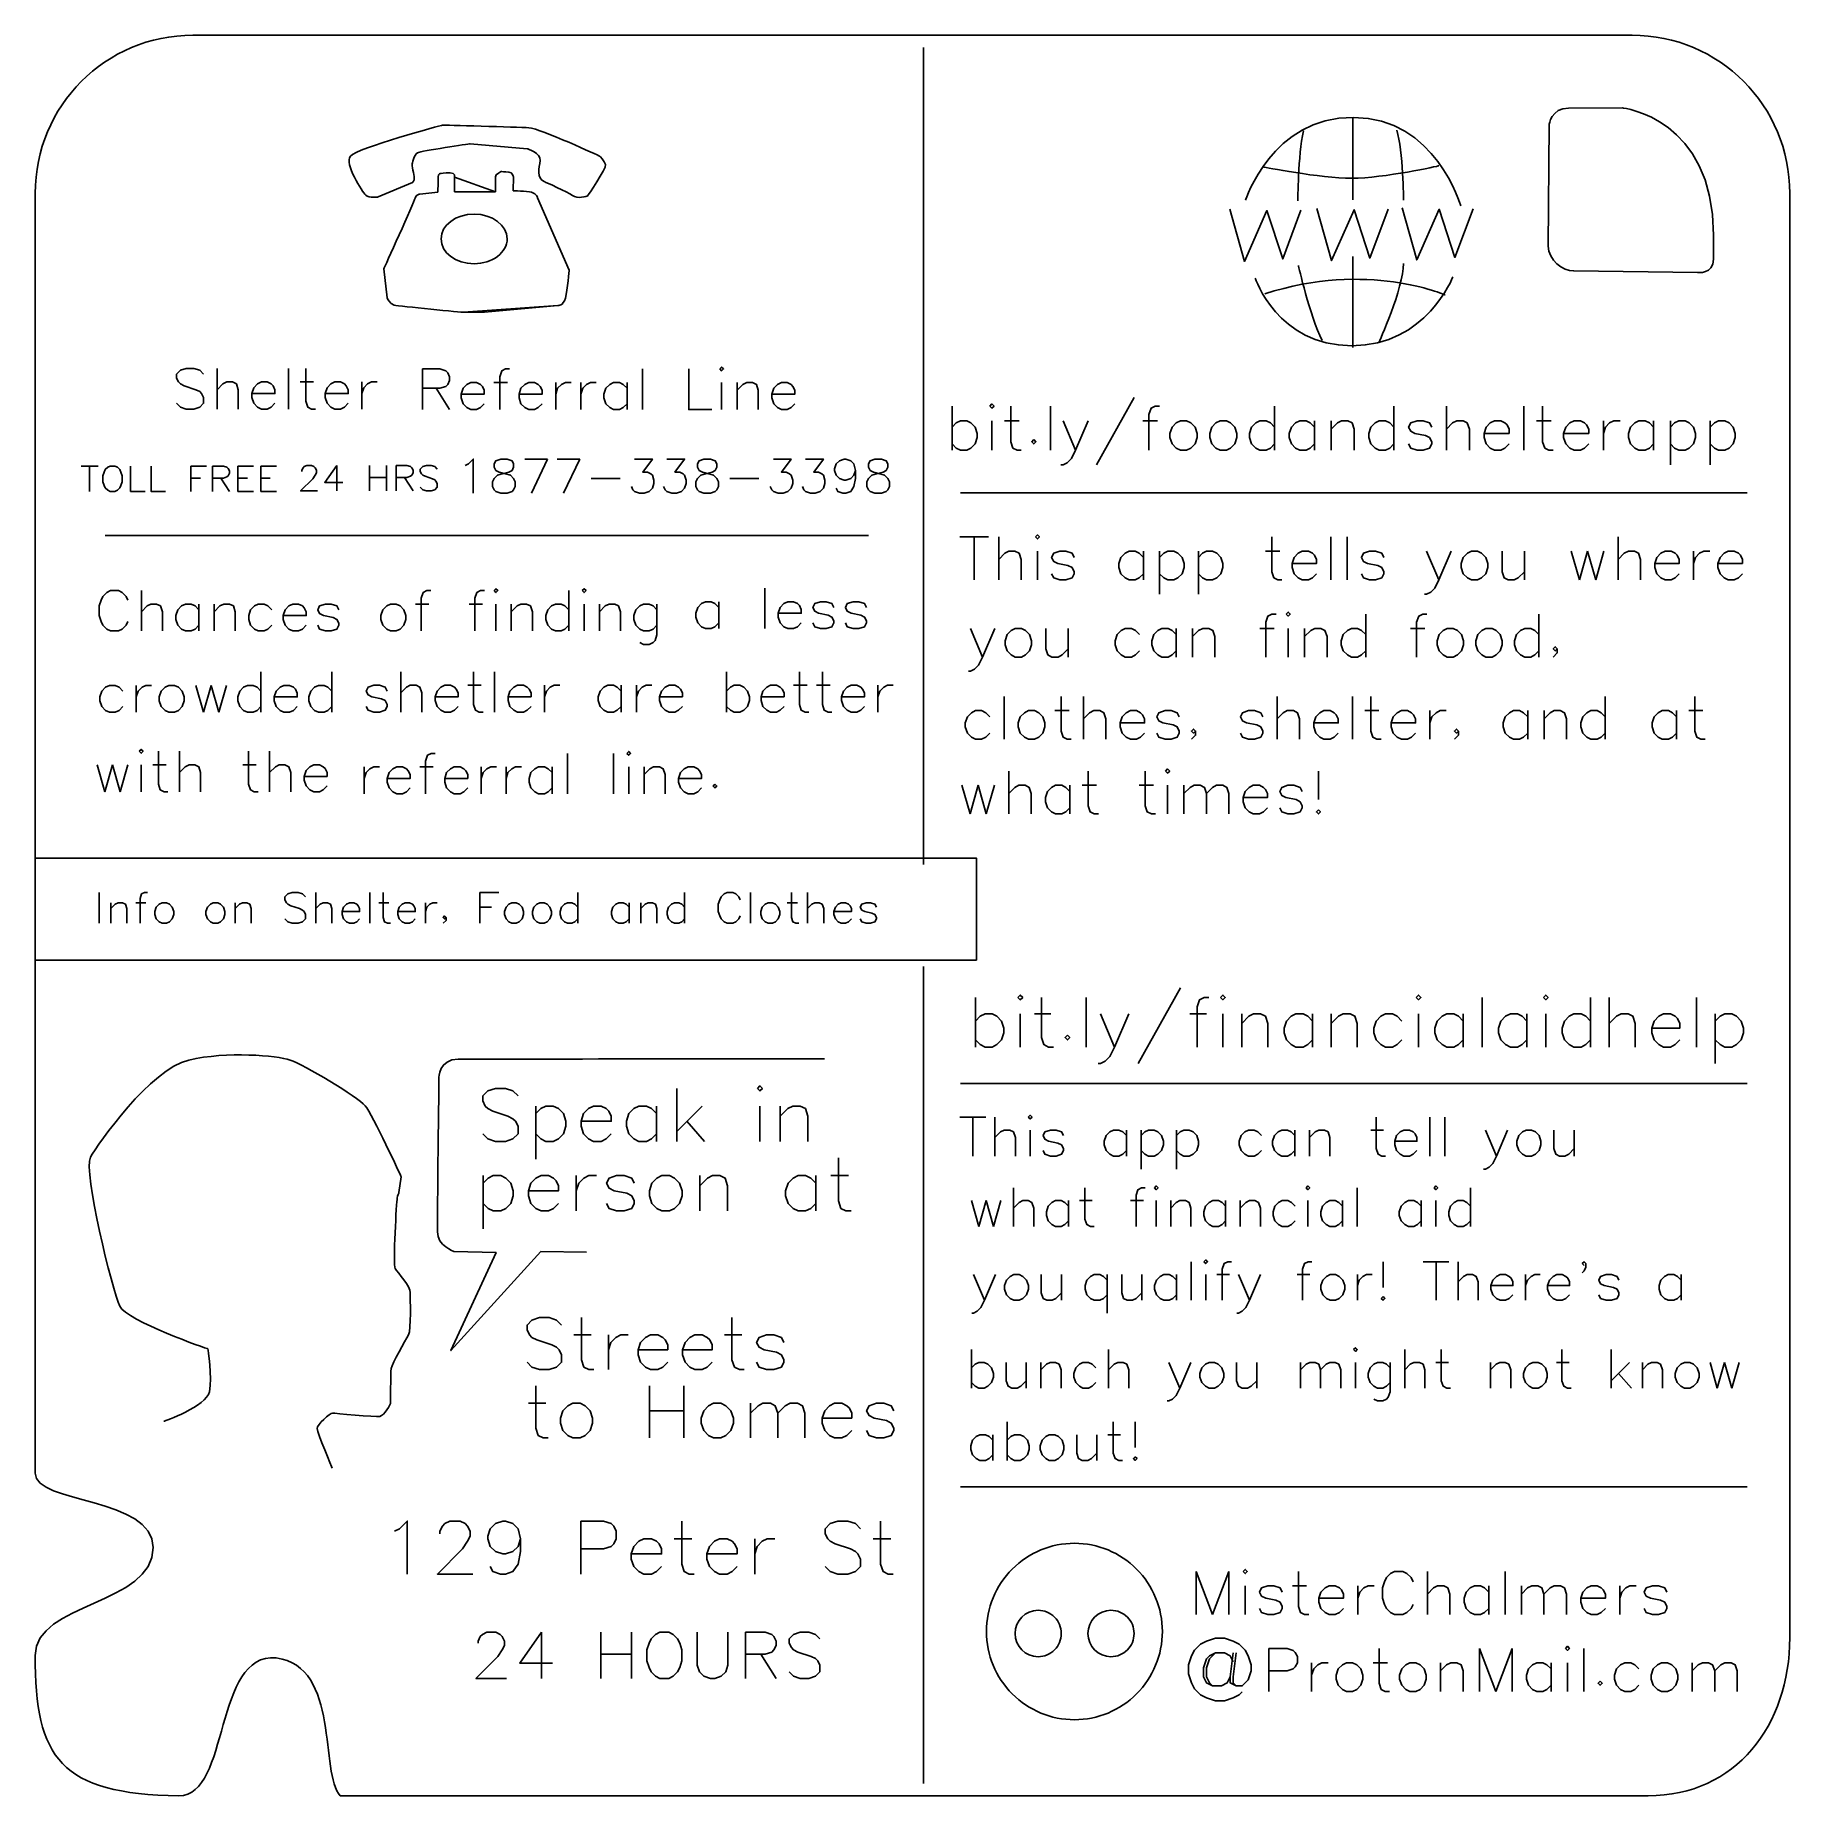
# Model space of a CAD drawing. Header units: inches. Extents: x 5 to 75, y 204.3 to 274.5.
import ezdxf

# ---------------------------------------------------------------- set-up
doc = ezdxf.new("R2010")
doc.units = ezdxf.units.IN
doc.header["$MEASUREMENT"] = 0
for name, color, linetype in [('Cutout', 7, 'Continuous'), ('Dividers', 7, 'Continuous'), ('Graphics', 7, 'Continuous'), ('Text', 7, 'Continuous')]:
    doc.layers.add(name, color=color, linetype=linetype)

# ---------------------------------------------------------------- blocks, each defined once
blk = doc.blocks.new('block 2')
at = {"layer": 'Cutout', "color": 7, "lineweight": 25}
blk.add_open_spline([(68.329, 271.623), (68.329, 271.623), (71.956, 271.224), (71.956, 266.541)], degree=3, dxfattribs=at)
blk = doc.blocks.new('block 3')
at = {"layer": 'Cutout', "color": 7, "lineweight": 25}
blk.add_open_spline([(66.174, 271.62), (66.174, 271.62), (68.329, 271.623), (68.329, 271.623), (68.329, 271.623), (66.174, 271.62), (66.174, 271.62)], degree=3, knots=[0, 0, 0, 0, 1, 1, 1, 2, 2, 2, 2], dxfattribs=at)
blk = doc.blocks.new('block 4')
at = {"layer": 'Cutout', "color": 7, "lineweight": 25}
blk.add_open_spline([(71.956, 265.592), (71.956, 264.972), (71.314, 265.056), (71.314, 265.056)], degree=3, dxfattribs=at)
blk = doc.blocks.new('block 5')
at = {"layer": 'Cutout', "color": 7, "lineweight": 25}
blk.add_open_spline([(71.956, 266.541), (71.956, 266.541), (71.956, 265.592), (71.956, 265.592), (71.956, 265.592), (71.956, 266.541), (71.956, 266.541)], degree=3, knots=[0, 0, 0, 0, 1, 1, 1, 2, 2, 2, 2], dxfattribs=at)
blk = doc.blocks.new('block 6')
at = {"layer": 'Cutout', "color": 7, "lineweight": 25}
blk.add_open_spline([(66.379, 265.119), (65.939, 265.119), (65.366, 265.552), (65.366, 266.114)], degree=3, dxfattribs=at)
blk = doc.blocks.new('block 7')
at = {"layer": 'Cutout', "color": 7, "lineweight": 25}
blk.add_open_spline([(71.314, 265.056), (71.314, 265.056), (66.379, 265.119), (66.379, 265.119), (66.379, 265.119), (71.314, 265.056), (71.314, 265.056)], degree=3, knots=[0, 0, 0, 0, 1, 1, 1, 2, 2, 2, 2], dxfattribs=at)
blk = doc.blocks.new('block 8')
at = {"layer": 'Cutout', "color": 7, "lineweight": 25}
blk.add_open_spline([(65.399, 270.953), (65.399, 270.953), (65.473, 271.618), (66.174, 271.62)], degree=3, dxfattribs=at)
blk = doc.blocks.new('block 9')
at = {"layer": 'Cutout', "color": 7, "lineweight": 25}
blk.add_open_spline([(65.366, 266.114), (65.366, 266.114), (65.399, 270.953), (65.399, 270.953), (65.399, 270.953), (65.366, 266.114), (65.366, 266.114)], degree=3, knots=[0, 0, 0, 0, 1, 1, 1, 2, 2, 2, 2], dxfattribs=at)
blk = doc.blocks.new('block 10')
at = {"layer": 'Cutout', "color": 7, "lineweight": 25}
blk.add_lwpolyline([(66.174, 271.62), (66.174, 271.62)], dxfattribs=at)
blk = doc.blocks.new('block 11')
at = {"layer": 'Cutout', "color": 7, "lineweight": 25}
blk.add_open_spline([(68.708, 274.526), (72.194, 274.526), (75, 271.71), (75, 268.212)], degree=3, dxfattribs=at)
blk = doc.blocks.new('block 12')
at = {"layer": 'Cutout', "color": 7, "lineweight": 25}
blk.add_open_spline([(11.291, 274.526), (11.291, 274.526), (68.708, 274.526), (68.708, 274.526), (68.708, 274.526), (11.291, 274.526), (11.291, 274.526)], degree=3, knots=[0, 0, 0, 0, 1, 1, 1, 2, 2, 2, 2], dxfattribs=at)
blk = doc.blocks.new('block 13')
at = {"layer": 'Cutout', "color": 7, "lineweight": 25}
blk.add_open_spline([(75, 210.589), (75, 207.091), (72.838, 204.275), (69.353, 204.275)], degree=3, dxfattribs=at)
blk = doc.blocks.new('block 14')
at = {"layer": 'Cutout', "color": 7, "lineweight": 25}
blk.add_open_spline([(75, 268.212), (75, 268.212), (75, 210.589), (75, 210.589), (75, 210.589), (75, 268.212), (75, 268.212)], degree=3, knots=[0, 0, 0, 0, 1, 1, 1, 2, 2, 2, 2], dxfattribs=at)
blk = doc.blocks.new('block 15')
at = {"layer": 'Cutout', "color": 7, "lineweight": 25}
blk.add_open_spline([(17.169, 204.275), (16.34, 205.147), (17.175, 209.452), (14.616, 209.774)], degree=3, dxfattribs=at)
blk = doc.blocks.new('block 16')
at = {"layer": 'Cutout', "color": 7, "lineweight": 25}
blk.add_open_spline([(14.616, 209.774), (12.118, 210.011), (12.776, 204.275), (10.734, 204.275)], degree=3, dxfattribs=at)
blk = doc.blocks.new('block 17')
at = {"layer": 'Cutout', "color": 7, "lineweight": 25}
blk.add_open_spline([(10.734, 204.275), (5.989, 204.347), (5, 205.762), (5, 209.878)], degree=3, dxfattribs=at)
blk = doc.blocks.new('block 18')
at = {"layer": 'Cutout', "color": 7, "lineweight": 25}
blk.add_open_spline([(5, 209.878), (5, 211.987), (9.703, 211.887), (9.703, 214.18)], degree=3, dxfattribs=at)
blk = doc.blocks.new('block 19')
at = {"layer": 'Cutout', "color": 7, "lineweight": 25}
blk.add_open_spline([(9.703, 214.18), (9.703, 216.202), (5, 215.909), (5, 217.152)], degree=3, dxfattribs=at)
blk = doc.blocks.new('block 20')
at = {"layer": 'Cutout', "color": 7, "lineweight": 25}
blk.add_open_spline([(69.353, 204.275), (69.353, 204.275), (17.169, 204.275), (17.169, 204.275), (17.169, 204.275), (69.353, 204.275), (69.353, 204.275)], degree=3, knots=[0, 0, 0, 0, 1, 1, 1, 2, 2, 2, 2], dxfattribs=at)
blk = doc.blocks.new('block 21')
at = {"layer": 'Cutout', "color": 7, "lineweight": 25}
blk.add_open_spline([(5, 268.212), (5, 271.71), (7.806, 274.526), (11.291, 274.526)], degree=3, dxfattribs=at)
blk = doc.blocks.new('block 22')
at = {"layer": 'Cutout', "color": 7, "lineweight": 25}
blk.add_open_spline([(5, 217.152), (5, 217.152), (5, 268.212), (5, 268.212), (5, 268.212), (5, 217.152), (5, 217.152)], degree=3, knots=[0, 0, 0, 0, 1, 1, 1, 2, 2, 2, 2], dxfattribs=at)
blk = doc.blocks.new('block 23')
at = {"layer": 'Cutout', "color": 7, "lineweight": 25}
blk.add_lwpolyline([(11.291, 274.526), (11.291, 274.526)], dxfattribs=at)
blk = doc.blocks.new('block 24')
at = {"layer": 'Dividers', "color": 7, "lineweight": 25}
blk.add_lwpolyline([(40.439, 241.437), (40.439, 274.029)], dxfattribs=at)
blk = doc.blocks.new('block 25')
at = {"layer": 'Dividers', "color": 7, "lineweight": 25}
blk.add_lwpolyline([(40.439, 204.771), (40.439, 237.364)], dxfattribs=at)
blk = doc.blocks.new('block 26')
at = {"layer": 'Dividers', "color": 7, "lineweight": 25}
blk.add_lwpolyline([(5.003, 241.692), (42.553, 241.692), (42.553, 237.618), (5.003, 237.618), (5.003, 241.692)], dxfattribs=at)
blk = doc.blocks.new('block 27')
at = {"layer": 'Dividers', "color": 7, "lineweight": 25}
blk.add_lwpolyline([(41.912, 256.266), (73.304, 256.266)], dxfattribs=at)
blk = doc.blocks.new('block 28')
at = {"layer": 'Dividers', "color": 7, "lineweight": 25}
blk.add_lwpolyline([(41.912, 232.696), (73.304, 232.696)], dxfattribs=at)
blk = doc.blocks.new('block 29')
at = {"layer": 'Dividers', "color": 7, "lineweight": 25}
blk.add_lwpolyline([(41.912, 216.599), (73.304, 216.599)], dxfattribs=at)
blk = doc.blocks.new('block 30')
at = {"layer": 'Graphics', "color": 7, "lineweight": 25}
blk.add_open_spline([(10.132, 219.22), (10.132, 219.22), (11.831, 219.808), (11.949, 220.398)], degree=3, dxfattribs=at)
blk = doc.blocks.new('block 31')
at = {"layer": 'Graphics', "color": 7, "lineweight": 25}
blk.add_open_spline([(11.949, 220.398), (12.066, 220.986), (11.89, 222.104), (11.89, 222.104)], degree=3, dxfattribs=at)
blk = doc.blocks.new('block 32')
at = {"layer": 'Graphics', "color": 7, "lineweight": 25}
blk.add_open_spline([(11.89, 222.104), (11.89, 222.104), (8.666, 223.221), (8.373, 223.809)], degree=3, dxfattribs=at)
blk = doc.blocks.new('block 33')
at = {"layer": 'Graphics', "color": 7, "lineweight": 25}
blk.add_open_spline([(8.373, 223.809), (8.08, 224.398), (6.908, 229.222), (7.201, 229.751)], degree=3, dxfattribs=at)
blk = doc.blocks.new('block 34')
at = {"layer": 'Graphics', "color": 7, "lineweight": 25}
blk.add_open_spline([(7.201, 229.751), (7.494, 230.281), (9.604, 233.282), (11.128, 233.634)], degree=3, dxfattribs=at)
blk = doc.blocks.new('block 35')
at = {"layer": 'Graphics', "color": 7, "lineweight": 25}
blk.add_open_spline([(11.128, 233.634), (12.652, 233.987), (14.645, 233.811), (15.173, 233.634)], degree=3, dxfattribs=at)
blk = doc.blocks.new('block 36')
at = {"layer": 'Graphics', "color": 7, "lineweight": 25}
blk.add_open_spline([(15.173, 233.634), (15.701, 233.458), (17.87, 232.163), (18.163, 231.81)], degree=3, dxfattribs=at)
blk = doc.blocks.new('block 37')
at = {"layer": 'Graphics', "color": 7, "lineweight": 25}
blk.add_open_spline([(18.163, 231.81), (18.456, 231.458), (19.604, 228.973), (19.604, 228.973)], degree=3, dxfattribs=at)
blk = doc.blocks.new('block 38')
at = {"layer": 'Graphics', "color": 7, "lineweight": 25}
blk.add_open_spline([(19.511, 228.343), (19.511, 228.343), (19.453, 228.221), (19.438, 228.119)], degree=3, dxfattribs=at)
blk = doc.blocks.new('block 39')
at = {"layer": 'Graphics', "color": 7, "lineweight": 25}
blk.add_open_spline([(19.438, 228.119), (19.423, 228.016), (19.262, 225.472), (19.364, 225.31)], degree=3, dxfattribs=at)
blk = doc.blocks.new('block 40')
at = {"layer": 'Graphics', "color": 7, "lineweight": 25}
blk.add_open_spline([(19.364, 225.31), (19.467, 225.148), (19.98, 224.589), (19.965, 224.354)], degree=3, dxfattribs=at)
blk = doc.blocks.new('block 41')
at = {"layer": 'Graphics', "color": 7, "lineweight": 25}
blk.add_open_spline([(19.965, 224.354), (19.951, 224.119), (20.009, 222.898), (19.892, 222.662)], degree=3, dxfattribs=at)
blk = doc.blocks.new('block 42')
at = {"layer": 'Graphics', "color": 7, "lineweight": 25}
blk.add_open_spline([(19.892, 222.662), (19.775, 222.427), (19.233, 221.544), (19.203, 221.324)], degree=3, dxfattribs=at)
blk = doc.blocks.new('block 43')
at = {"layer": 'Graphics', "color": 7, "lineweight": 25}
blk.add_open_spline([(19.203, 221.324), (19.174, 221.103), (19.174, 219.927), (19.174, 219.927)], degree=3, dxfattribs=at)
blk = doc.blocks.new('block 44')
at = {"layer": 'Graphics', "color": 7, "lineweight": 25}
blk.add_open_spline([(19.174, 219.927), (19.174, 219.927), (18.939, 219.441), (18.749, 219.412)], degree=3, dxfattribs=at)
blk = doc.blocks.new('block 45')
at = {"layer": 'Graphics', "color": 7, "lineweight": 25}
blk.add_open_spline([(18.749, 219.412), (18.558, 219.382), (16.932, 219.544), (16.858, 219.544)], degree=3, dxfattribs=at)
blk = doc.blocks.new('block 46')
at = {"layer": 'Graphics', "color": 7, "lineweight": 25}
blk.add_open_spline([(16.858, 219.544), (16.785, 219.544), (16.228, 219.088), (16.243, 218.927)], degree=3, dxfattribs=at)
blk = doc.blocks.new('block 47')
at = {"layer": 'Graphics', "color": 7, "lineweight": 25}
blk.add_open_spline([(16.243, 218.927), (16.257, 218.765), (16.844, 217.352), (16.844, 217.352)], degree=3, dxfattribs=at)
blk = doc.blocks.new('block 48')
at = {"layer": 'Graphics', "color": 7, "lineweight": 25}
blk.add_lwpolyline([(19.604, 228.973), (19.511, 228.343)], dxfattribs=at)
blk = doc.blocks.new('block 49')
at = {"layer": 'Graphics', "color": 7, "lineweight": 25}
blk.add_open_spline([(21.707, 225.991), (21.707, 225.991), (21.044, 226.22), (21.044, 226.782)], degree=3, dxfattribs=at)
blk = doc.blocks.new('block 50')
at = {"layer": 'Graphics', "color": 7, "lineweight": 25}
blk.add_open_spline([(21.044, 226.782), (21.044, 227.343), (21.106, 232.918), (21.106, 232.918)], degree=3, dxfattribs=at)
blk = doc.blocks.new('block 51')
at = {"layer": 'Graphics', "color": 7, "lineweight": 25}
blk.add_open_spline([(21.106, 232.918), (21.106, 232.918), (21.106, 233.667), (21.873, 233.667)], degree=3, dxfattribs=at)
blk = doc.blocks.new('block 52')
at = {"layer": 'Graphics', "color": 7, "lineweight": 25}
blk.add_open_spline([(21.873, 233.667), (22.64, 233.667), (36.484, 233.687), (36.484, 233.687)], degree=3, dxfattribs=at)
blk = doc.blocks.new('block 53')
at = {"layer": 'Graphics', "color": 7, "lineweight": 25}
blk.add_open_spline([(53.672, 264.837), (53.672, 264.837), (54.546, 262.137), (57.527, 262.137)], degree=3, dxfattribs=at)
blk = doc.blocks.new('block 54')
at = {"layer": 'Graphics', "color": 7, "lineweight": 25}
blk.add_open_spline([(57.527, 262.137), (60.508, 262.137), (61.561, 264.882), (61.561, 264.882)], degree=3, dxfattribs=at)
blk = doc.blocks.new('block 55')
at = {"layer": 'Graphics', "color": 7, "lineweight": 25}
blk.add_lwpolyline([(26.992, 225.97), (25.168, 225.991), (21.583, 222.039), (23.386, 225.95), (21.707, 225.991)], dxfattribs=at)
blk = doc.blocks.new('block 56')
at = {"layer": 'Graphics', "color": 7, "lineweight": 25}
blk.add_open_spline([(55.398, 265.331), (55.398, 265.331), (55.846, 263.352), (56.339, 262.34)], degree=3, dxfattribs=at)
blk = doc.blocks.new('block 57')
at = {"layer": 'Graphics', "color": 7, "lineweight": 25}
blk.add_open_spline([(58.602, 262.25), (58.602, 262.25), (59.589, 264.432), (59.589, 265.422)], degree=3, dxfattribs=at)
blk = doc.blocks.new('block 58')
at = {"layer": 'Graphics', "color": 7, "lineweight": 25}
blk.add_open_spline([(61.248, 264.162), (61.248, 264.162), (58.155, 265.534), (54.053, 264.207)], degree=3, dxfattribs=at)
blk = doc.blocks.new('block 59')
at = {"layer": 'Graphics', "color": 7, "lineweight": 25}
blk.add_open_spline([(53.29, 267.941), (53.29, 267.941), (54.322, 271.248), (57.594, 271.248)], degree=3, dxfattribs=at)
blk = doc.blocks.new('block 60')
at = {"layer": 'Graphics', "color": 7, "lineweight": 25}
blk.add_open_spline([(57.594, 271.248), (60.867, 271.248), (61.875, 267.716), (61.875, 267.716)], degree=3, dxfattribs=at)
blk = doc.blocks.new('block 61')
at = {"layer": 'Graphics', "color": 7, "lineweight": 25}
blk.add_lwpolyline([(57.571, 262.07), (57.571, 265.692)], dxfattribs=at)
blk = doc.blocks.new('block 62')
at = {"layer": 'Graphics', "color": 7, "lineweight": 25}
blk.add_open_spline([(55.375, 267.918), (55.375, 267.918), (55.375, 269.718), (55.6, 270.708)], degree=3, dxfattribs=at)
blk = doc.blocks.new('block 63')
at = {"layer": 'Graphics', "color": 7, "lineweight": 25}
blk.add_open_spline([(59.589, 267.941), (59.589, 267.941), (59.589, 269.92), (59.32, 270.73)], degree=3, dxfattribs=at)
blk = doc.blocks.new('block 64')
at = {"layer": 'Graphics', "color": 7, "lineweight": 25}
blk.add_open_spline([(54.008, 269.268), (54.008, 269.268), (56.249, 268.818), (57.527, 268.818)], degree=3, dxfattribs=at)
blk = doc.blocks.new('block 65')
at = {"layer": 'Graphics', "color": 7, "lineweight": 25}
blk.add_open_spline([(57.527, 268.818), (58.804, 268.818), (61.001, 269.313), (61.001, 269.313)], degree=3, dxfattribs=at)
blk = doc.blocks.new('block 66')
at = {"layer": 'Graphics', "color": 7, "lineweight": 25}
blk.add_lwpolyline([(57.571, 271.202), (57.571, 267.963)], dxfattribs=at)
blk = doc.blocks.new('block 67')
at = {"layer": 'Graphics', "color": 7, "lineweight": 25}
blk.add_lwpolyline([(52.663, 267.581), (53.246, 265.5), (54.142, 267.525), (54.77, 265.601), (55.499, 267.547)], dxfattribs=at)
blk = doc.blocks.new('block 68')
at = {"layer": 'Graphics', "color": 7, "lineweight": 25}
blk.add_lwpolyline([(56.137, 267.614), (56.72, 265.534), (57.616, 267.559), (58.245, 265.635), (58.973, 267.581)], dxfattribs=at)
blk = doc.blocks.new('block 69')
at = {"layer": 'Graphics', "color": 7, "lineweight": 25}
blk.add_lwpolyline([(59.534, 267.637), (60.116, 265.556), (61.013, 267.581), (61.64, 265.658), (62.369, 267.604)], dxfattribs=at)
blk = doc.blocks.new('block 70')
at = {"layer": 'Graphics', "color": 7, "lineweight": 25}
blk.add_open_spline([(19.037, 264.049), (19.037, 264.049), (19.144, 263.807), (19.327, 263.758)], degree=3, dxfattribs=at)
blk = doc.blocks.new('block 71')
at = {"layer": 'Graphics', "color": 7, "lineweight": 25}
blk.add_open_spline([(19.327, 263.758), (19.509, 263.709), (22.093, 263.468), (22.093, 263.468)], degree=3, dxfattribs=at)
blk = doc.blocks.new('block 72')
at = {"layer": 'Graphics', "color": 7, "lineweight": 25}
blk.add_open_spline([(18.91, 265.21), (18.91, 265.21), (19.037, 264.049), (19.037, 264.049), (19.037, 264.049), (18.91, 265.21), (18.91, 265.21)], degree=3, knots=[0, 0, 0, 0, 1, 1, 1, 2, 2, 2, 2], dxfattribs=at)
blk = doc.blocks.new('block 73')
at = {"layer": 'Graphics', "color": 7, "lineweight": 25}
blk.add_open_spline([(25.854, 263.74), (25.854, 263.74), (26.065, 263.71), (26.153, 264.039)], degree=3, dxfattribs=at)
blk = doc.blocks.new('block 74')
at = {"layer": 'Graphics', "color": 7, "lineweight": 25}
blk.add_open_spline([(26.153, 264.039), (26.241, 264.368), (26.307, 265.156), (26.307, 265.156)], degree=3, dxfattribs=at)
blk = doc.blocks.new('block 75')
at = {"layer": 'Graphics', "color": 7, "lineweight": 25}
blk.add_lwpolyline([(22.093, 263.468), (22.925, 263.468), (25.854, 263.74), (22.093, 263.468)], dxfattribs=at)
blk = doc.blocks.new('block 76')
at = {"layer": 'Graphics', "color": 7, "lineweight": 25}
blk.add_open_spline([(25.041, 268.041), (25.041, 268.041), (25.017, 268.202), (24.806, 268.259)], degree=3, dxfattribs=at)
blk = doc.blocks.new('block 77')
at = {"layer": 'Graphics', "color": 7, "lineweight": 25}
blk.add_open_spline([(24.806, 268.259), (24.594, 268.316), (24.064, 268.313), (24.064, 268.313)], degree=3, dxfattribs=at)
blk = doc.blocks.new('block 78')
at = {"layer": 'Graphics', "color": 7, "lineweight": 25}
blk.add_open_spline([(26.307, 265.156), (26.307, 265.156), (25.041, 268.041), (25.041, 268.041), (25.041, 268.041), (26.307, 265.156), (26.307, 265.156)], degree=3, knots=[0, 0, 0, 0, 1, 1, 1, 2, 2, 2, 2], dxfattribs=at)
blk = doc.blocks.new('block 79')
at = {"layer": 'Graphics', "color": 7, "lineweight": 25}
blk.add_open_spline([(24.082, 268.876), (24.082, 268.876), (24.046, 269.066), (23.892, 269.066)], degree=3, dxfattribs=at)
blk = doc.blocks.new('block 80')
at = {"layer": 'Graphics', "color": 7, "lineweight": 25}
blk.add_open_spline([(23.892, 269.066), (23.739, 269.066), (23.594, 269.093), (23.594, 269.093)], degree=3, dxfattribs=at)
blk = doc.blocks.new('block 81')
at = {"layer": 'Graphics', "color": 7, "lineweight": 25}
blk.add_open_spline([(23.594, 269.093), (23.594, 269.093), (23.359, 268.985), (23.359, 268.876)], degree=3, dxfattribs=at)
blk = doc.blocks.new('block 82')
at = {"layer": 'Graphics', "color": 7, "lineweight": 25}
blk.add_open_spline([(23.359, 268.876), (23.359, 268.767), (23.359, 268.277), (23.359, 268.277)], degree=3, dxfattribs=at)
blk = doc.blocks.new('block 83')
at = {"layer": 'Graphics', "color": 7, "lineweight": 25}
blk.add_open_spline([(24.064, 268.313), (24.064, 268.313), (24.082, 268.876), (24.082, 268.876), (24.082, 268.876), (24.064, 268.313), (24.064, 268.313)], degree=3, knots=[0, 0, 0, 0, 1, 1, 1, 2, 2, 2, 2], dxfattribs=at)
blk = doc.blocks.new('block 84')
at = {"layer": 'Graphics', "color": 7, "lineweight": 25}
blk.add_open_spline([(21.732, 268.858), (21.732, 268.858), (21.767, 269.039), (21.551, 269.039)], degree=3, dxfattribs=at)
blk = doc.blocks.new('block 85')
at = {"layer": 'Graphics', "color": 7, "lineweight": 25}
blk.add_open_spline([(21.551, 269.039), (21.334, 269.039), (21.171, 269.003), (21.171, 269.003)], degree=3, dxfattribs=at)
blk = doc.blocks.new('block 86')
at = {"layer": 'Graphics', "color": 7, "lineweight": 25}
blk.add_open_spline([(21.171, 269.003), (21.171, 269.003), (21.081, 269.021), (21.081, 268.858)], degree=3, dxfattribs=at)
blk = doc.blocks.new('block 87')
at = {"layer": 'Graphics', "color": 7, "lineweight": 25}
blk.add_open_spline([(21.081, 268.858), (21.081, 268.694), (21.062, 268.259), (21.062, 268.259)], degree=3, dxfattribs=at)
blk = doc.blocks.new('block 88')
at = {"layer": 'Graphics', "color": 7, "lineweight": 25}
blk.add_lwpolyline([(23.359, 268.277), (21.732, 268.277), (21.732, 268.858), (23.359, 268.277)], dxfattribs=at)
blk = doc.blocks.new('block 89')
at = {"layer": 'Graphics', "color": 7, "lineweight": 25}
blk.add_open_spline([(20.339, 268.186), (20.339, 268.186), (20.198, 268.172), (20.158, 268.023)], degree=3, dxfattribs=at)
blk = doc.blocks.new('block 90')
at = {"layer": 'Graphics', "color": 7, "lineweight": 25}
blk.add_open_spline([(20.158, 268.023), (20.119, 267.874), (18.91, 265.21), (18.91, 265.21)], degree=3, dxfattribs=at)
blk = doc.blocks.new('block 91')
at = {"layer": 'Graphics', "color": 7, "lineweight": 25}
blk.add_open_spline([(21.062, 268.259), (21.062, 268.259), (20.339, 268.186), (20.339, 268.186), (20.339, 268.186), (21.062, 268.259), (21.062, 268.259)], degree=3, knots=[0, 0, 0, 0, 1, 1, 1, 2, 2, 2, 2], dxfattribs=at)
blk = doc.blocks.new('block 92')
at = {"layer": 'Graphics', "color": 7, "lineweight": 25}
blk.add_open_spline([(23.829, 266.399), (23.829, 266.136), (23.69, 265.885), (23.442, 265.7)], degree=3, dxfattribs=at)
blk = doc.blocks.new('block 93')
at = {"layer": 'Graphics', "color": 7, "lineweight": 25}
blk.add_open_spline([(23.442, 265.7), (23.195, 265.514), (22.859, 265.409), (22.509, 265.409)], degree=3, dxfattribs=at)
blk = doc.blocks.new('block 94')
at = {"layer": 'Graphics', "color": 7, "lineweight": 25}
blk.add_open_spline([(22.509, 265.409), (21.78, 265.409), (21.189, 265.852), (21.189, 266.399)], degree=3, dxfattribs=at)
blk = doc.blocks.new('block 95')
at = {"layer": 'Graphics', "color": 7, "lineweight": 25}
blk.add_open_spline([(21.189, 266.399), (21.189, 266.945), (21.78, 267.388), (22.509, 267.388)], degree=3, dxfattribs=at)
blk = doc.blocks.new('block 96')
at = {"layer": 'Graphics', "color": 7, "lineweight": 25}
blk.add_open_spline([(22.509, 267.388), (23.238, 267.388), (23.829, 266.945), (23.829, 266.399)], degree=3, dxfattribs=at)
blk = doc.blocks.new('block 97')
at = {"layer": 'Graphics', "color": 7, "lineweight": 25}
blk.add_lwpolyline([(18.91, 265.21), (18.91, 265.21)], dxfattribs=at)
blk = doc.blocks.new('block 98')
at = {"layer": 'Graphics', "color": 7, "lineweight": 25}
blk.add_open_spline([(25.33, 268.671), (25.33, 268.671), (26.252, 268.271), (26.433, 268.126)], degree=3, dxfattribs=at)
blk = doc.blocks.new('block 99')
at = {"layer": 'Graphics', "color": 7, "lineweight": 25}
blk.add_open_spline([(26.433, 268.126), (26.614, 267.981), (27.03, 268.107), (27.03, 268.107)], degree=3, dxfattribs=at)
blk = doc.blocks.new('block 100')
at = {"layer": 'Graphics', "color": 7, "lineweight": 25}
blk.add_open_spline([(27.03, 268.107), (27.03, 268.107), (27.79, 269.215), (27.753, 269.36)], degree=3, dxfattribs=at)
blk = doc.blocks.new('block 101')
at = {"layer": 'Graphics', "color": 7, "lineweight": 25}
blk.add_open_spline([(27.753, 269.36), (27.717, 269.505), (27.518, 269.704), (27.518, 269.704)], degree=3, dxfattribs=at)
blk = doc.blocks.new('block 102')
at = {"layer": 'Graphics', "color": 7, "lineweight": 25}
blk.add_open_spline([(27.518, 269.704), (27.518, 269.704), (25.167, 270.793), (24.697, 270.83)], degree=3, dxfattribs=at)
blk = doc.blocks.new('block 103')
at = {"layer": 'Graphics', "color": 7, "lineweight": 25}
blk.add_open_spline([(24.697, 270.83), (24.227, 270.866), (21.243, 270.939), (21.243, 270.939)], degree=3, dxfattribs=at)
blk = doc.blocks.new('block 104')
at = {"layer": 'Graphics', "color": 7, "lineweight": 25}
blk.add_open_spline([(21.243, 270.939), (21.243, 270.939), (17.826, 270.013), (17.572, 269.704)], degree=3, dxfattribs=at)
blk = doc.blocks.new('block 105')
at = {"layer": 'Graphics', "color": 7, "lineweight": 25}
blk.add_open_spline([(17.572, 269.704), (17.32, 269.396), (18.061, 268.271), (18.187, 268.144)], degree=3, dxfattribs=at)
blk = doc.blocks.new('block 106')
at = {"layer": 'Graphics', "color": 7, "lineweight": 25}
blk.add_open_spline([(18.187, 268.144), (18.314, 268.017), (18.676, 268.071), (18.676, 268.071)], degree=3, dxfattribs=at)
blk = doc.blocks.new('block 107')
at = {"layer": 'Graphics', "color": 7, "lineweight": 25}
blk.add_lwpolyline([(23.829, 266.399), (23.829, 266.399)], dxfattribs=at)
blk = doc.blocks.new('block 108')
at = {"layer": 'Graphics', "color": 7, "lineweight": 25}
blk.add_open_spline([(20.05, 268.652), (20.05, 268.652), (20.14, 268.725), (20.122, 268.834)], degree=3, dxfattribs=at)
blk = doc.blocks.new('block 109')
at = {"layer": 'Graphics', "color": 7, "lineweight": 25}
blk.add_open_spline([(20.122, 268.834), (20.104, 268.942), (20.032, 269.378), (20.032, 269.378)], degree=3, dxfattribs=at)
blk = doc.blocks.new('block 110')
at = {"layer": 'Graphics', "color": 7, "lineweight": 25}
blk.add_open_spline([(20.032, 269.378), (20.032, 269.378), (20.104, 269.759), (20.249, 269.832)], degree=3, dxfattribs=at)
blk = doc.blocks.new('block 111')
at = {"layer": 'Graphics', "color": 7, "lineweight": 25}
blk.add_open_spline([(20.249, 269.832), (20.394, 269.904), (22.346, 270.194), (22.346, 270.194)], degree=3, dxfattribs=at)
blk = doc.blocks.new('block 112')
at = {"layer": 'Graphics', "color": 7, "lineweight": 25}
blk.add_open_spline([(18.676, 268.071), (18.676, 268.071), (20.05, 268.652), (20.05, 268.652), (20.05, 268.652), (18.676, 268.071), (18.676, 268.071)], degree=3, knots=[0, 0, 0, 0, 1, 1, 1, 2, 2, 2, 2], dxfattribs=at)
blk = doc.blocks.new('block 113')
at = {"layer": 'Graphics', "color": 7, "lineweight": 25}
blk.add_open_spline([(24.625, 269.995), (24.625, 269.995), (25.185, 269.832), (25.149, 269.523)], degree=3, dxfattribs=at)
blk = doc.blocks.new('block 114')
at = {"layer": 'Graphics', "color": 7, "lineweight": 25}
blk.add_open_spline([(25.149, 269.523), (25.113, 269.215), (24.968, 268.834), (25.33, 268.671)], degree=3, dxfattribs=at)
blk = doc.blocks.new('block 115')
at = {"layer": 'Graphics', "color": 7, "lineweight": 25}
blk.add_open_spline([(22.346, 270.194), (22.346, 270.194), (24.625, 269.995), (24.625, 269.995), (24.625, 269.995), (22.346, 270.194), (22.346, 270.194)], degree=3, knots=[0, 0, 0, 0, 1, 1, 1, 2, 2, 2, 2], dxfattribs=at)
blk = doc.blocks.new('block 116')
at = {"layer": 'Graphics', "color": 7, "lineweight": 25}
blk.add_lwpolyline([(25.33, 268.671), (25.33, 268.671)], dxfattribs=at)
blk = doc.blocks.new('block 117')
at = {"layer": 'Text', "color": 7, "lineweight": 25}
blk.add_lwpolyline([(7.793, 254.567), (38.24, 254.567)], dxfattribs=at)
blk = doc.blocks.new('block 118')
at = {"layer": 'Text', "color": 7, "lineweight": 25}
blk.add_lwpolyline([(41.581, 259.729), (41.581, 257.968)], dxfattribs=at)
blk = doc.blocks.new('block 119')
at = {"layer": 'Text', "color": 7, "lineweight": 25}
blk.add_lwpolyline([(41.581, 258.89), (41.747, 259.058), (41.915, 259.142), (42.165, 259.142), (42.332, 259.058), (42.499, 258.89), (42.583, 258.639), (42.583, 258.471), (42.499, 258.22), (42.332, 258.052), (42.165, 257.968), (41.915, 257.968), (41.747, 258.052), (41.581, 258.22)], dxfattribs=at)
blk = doc.blocks.new('block 120')
at = {"layer": 'Text', "color": 7, "lineweight": 25}
blk.add_lwpolyline([(43.084, 259.729), (43.167, 259.645), (43.252, 259.729), (43.167, 259.813), (43.084, 259.729)], dxfattribs=at)
blk = doc.blocks.new('block 121')
at = {"layer": 'Text', "color": 7, "lineweight": 25}
blk.add_lwpolyline([(43.167, 259.142), (43.167, 257.968)], dxfattribs=at)
blk = doc.blocks.new('block 122')
at = {"layer": 'Text', "color": 7, "lineweight": 25}
blk.add_lwpolyline([(43.92, 259.729), (43.92, 258.304), (44.004, 258.052), (44.17, 257.968), (44.338, 257.968)], dxfattribs=at)
blk = doc.blocks.new('block 123')
at = {"layer": 'Text', "color": 7, "lineweight": 25}
blk.add_lwpolyline([(43.669, 259.142), (44.253, 259.142)], dxfattribs=at)
blk = doc.blocks.new('block 124')
at = {"layer": 'Text', "color": 7, "lineweight": 25}
blk.add_lwpolyline([(44.838, 258.388), (44.755, 258.304), (44.838, 258.22), (44.922, 258.304), (44.838, 258.388)], dxfattribs=at)
blk = doc.blocks.new('block 125')
at = {"layer": 'Text', "color": 7, "lineweight": 25}
blk.add_lwpolyline([(45.507, 259.729), (45.507, 257.968)], dxfattribs=at)
blk = doc.blocks.new('block 126')
at = {"layer": 'Text', "color": 7, "lineweight": 25}
blk.add_lwpolyline([(46.009, 259.142), (46.509, 257.968)], dxfattribs=at)
blk = doc.blocks.new('block 127')
at = {"layer": 'Text', "color": 7, "lineweight": 25}
blk.add_lwpolyline([(47.011, 259.142), (46.509, 257.968), (46.343, 257.633), (46.175, 257.465), (46.009, 257.382), (45.924, 257.382)], dxfattribs=at)
blk = doc.blocks.new('block 128')
at = {"layer": 'Text', "color": 7, "lineweight": 25}
blk.add_lwpolyline([(48.849, 260.064), (47.346, 257.382)], dxfattribs=at)
blk = doc.blocks.new('block 129')
at = {"layer": 'Text', "color": 7, "lineweight": 25}
blk.add_lwpolyline([(49.852, 259.729), (49.685, 259.729), (49.517, 259.645), (49.434, 259.394), (49.434, 257.968)], dxfattribs=at)
blk = doc.blocks.new('block 130')
at = {"layer": 'Text', "color": 7, "lineweight": 25}
blk.add_lwpolyline([(49.183, 259.142), (49.768, 259.142)], dxfattribs=at)
blk = doc.blocks.new('block 131')
at = {"layer": 'Text', "color": 7, "lineweight": 25}
blk.add_lwpolyline([(50.687, 259.142), (50.52, 259.058), (50.353, 258.89), (50.269, 258.639), (50.269, 258.471), (50.353, 258.22), (50.52, 258.052), (50.687, 257.968), (50.937, 257.968), (51.105, 258.052), (51.272, 258.22), (51.355, 258.471), (51.355, 258.639), (51.272, 258.89), (51.105, 259.058), (50.937, 259.142), (50.687, 259.142)], dxfattribs=at)
blk = doc.blocks.new('block 132')
at = {"layer": 'Text', "color": 7, "lineweight": 25}
blk.add_lwpolyline([(52.274, 259.142), (52.107, 259.058), (51.94, 258.89), (51.857, 258.639), (51.857, 258.471), (51.94, 258.22), (52.107, 258.052), (52.274, 257.968), (52.525, 257.968), (52.692, 258.052), (52.859, 258.22), (52.943, 258.471), (52.943, 258.639), (52.859, 258.89), (52.692, 259.058), (52.525, 259.142), (52.274, 259.142)], dxfattribs=at)
blk = doc.blocks.new('block 133')
at = {"layer": 'Text', "color": 7, "lineweight": 25}
blk.add_lwpolyline([(54.447, 259.729), (54.447, 257.968)], dxfattribs=at)
blk = doc.blocks.new('block 134')
at = {"layer": 'Text', "color": 7, "lineweight": 25}
blk.add_lwpolyline([(54.447, 258.89), (54.28, 259.058), (54.113, 259.142), (53.862, 259.142), (53.694, 259.058), (53.528, 258.89), (53.444, 258.639), (53.444, 258.471), (53.528, 258.22), (53.694, 258.052), (53.862, 257.968), (54.113, 257.968), (54.28, 258.052), (54.447, 258.22)], dxfattribs=at)
blk = doc.blocks.new('block 135')
at = {"layer": 'Text', "color": 7, "lineweight": 25}
blk.add_lwpolyline([(56.034, 259.142), (56.034, 257.968)], dxfattribs=at)
blk = doc.blocks.new('block 136')
at = {"layer": 'Text', "color": 7, "lineweight": 25}
blk.add_lwpolyline([(56.034, 258.89), (55.867, 259.058), (55.7, 259.142), (55.45, 259.142), (55.282, 259.058), (55.115, 258.89), (55.031, 258.639), (55.031, 258.471), (55.115, 258.22), (55.282, 258.052), (55.45, 257.968), (55.7, 257.968), (55.867, 258.052), (56.034, 258.22)], dxfattribs=at)
blk = doc.blocks.new('block 137')
at = {"layer": 'Text', "color": 7, "lineweight": 25}
blk.add_lwpolyline([(56.702, 259.142), (56.702, 257.968)], dxfattribs=at)
blk = doc.blocks.new('block 138')
at = {"layer": 'Text', "color": 7, "lineweight": 25}
blk.add_lwpolyline([(56.702, 258.807), (56.953, 259.058), (57.121, 259.142), (57.37, 259.142), (57.538, 259.058), (57.621, 258.807), (57.621, 257.968)], dxfattribs=at)
blk = doc.blocks.new('block 139')
at = {"layer": 'Text', "color": 7, "lineweight": 25}
blk.add_lwpolyline([(59.209, 259.729), (59.209, 257.968)], dxfattribs=at)
blk = doc.blocks.new('block 140')
at = {"layer": 'Text', "color": 7, "lineweight": 25}
blk.add_lwpolyline([(59.209, 258.89), (59.042, 259.058), (58.875, 259.142), (58.624, 259.142), (58.456, 259.058), (58.29, 258.89), (58.207, 258.639), (58.207, 258.471), (58.29, 258.22), (58.456, 258.052), (58.624, 257.968), (58.875, 257.968), (59.042, 258.052), (59.209, 258.22)], dxfattribs=at)
blk = doc.blocks.new('block 141')
at = {"layer": 'Text', "color": 7, "lineweight": 25}
blk.add_lwpolyline([(60.713, 258.89), (60.629, 259.058), (60.378, 259.142), (60.128, 259.142), (59.877, 259.058), (59.793, 258.89), (59.877, 258.723), (60.044, 258.639), (60.462, 258.555), (60.629, 258.471), (60.713, 258.304), (60.713, 258.22), (60.629, 258.052), (60.378, 257.968), (60.128, 257.968), (59.877, 258.052), (59.793, 258.22)], dxfattribs=at)
blk = doc.blocks.new('block 142')
at = {"layer": 'Text', "color": 7, "lineweight": 25}
blk.add_lwpolyline([(61.298, 259.729), (61.298, 257.968)], dxfattribs=at)
blk = doc.blocks.new('block 143')
at = {"layer": 'Text', "color": 7, "lineweight": 25}
blk.add_lwpolyline([(61.298, 258.807), (61.549, 259.058), (61.715, 259.142), (61.966, 259.142), (62.133, 259.058), (62.217, 258.807), (62.217, 257.968)], dxfattribs=at)
blk = doc.blocks.new('block 144')
at = {"layer": 'Text', "color": 7, "lineweight": 25}
blk.add_lwpolyline([(62.801, 258.639), (63.804, 258.639), (63.804, 258.807), (63.72, 258.974), (63.637, 259.058), (63.47, 259.142), (63.22, 259.142), (63.052, 259.058), (62.885, 258.89), (62.801, 258.639), (62.801, 258.471), (62.885, 258.22), (63.052, 258.052), (63.22, 257.968), (63.47, 257.968), (63.637, 258.052), (63.804, 258.22)], dxfattribs=at)
blk = doc.blocks.new('block 145')
at = {"layer": 'Text', "color": 7, "lineweight": 25}
blk.add_lwpolyline([(64.389, 259.729), (64.389, 257.968)], dxfattribs=at)
blk = doc.blocks.new('block 146')
at = {"layer": 'Text', "color": 7, "lineweight": 25}
blk.add_lwpolyline([(65.141, 259.729), (65.141, 258.304), (65.225, 258.052), (65.391, 257.968), (65.559, 257.968)], dxfattribs=at)
blk = doc.blocks.new('block 147')
at = {"layer": 'Text', "color": 7, "lineweight": 25}
blk.add_lwpolyline([(64.891, 259.142), (65.475, 259.142)], dxfattribs=at)
blk = doc.blocks.new('block 148')
at = {"layer": 'Text', "color": 7, "lineweight": 25}
blk.add_lwpolyline([(65.977, 258.639), (66.979, 258.639), (66.979, 258.807), (66.895, 258.974), (66.811, 259.058), (66.645, 259.142), (66.394, 259.142), (66.226, 259.058), (66.06, 258.89), (65.977, 258.639), (65.977, 258.471), (66.06, 258.22), (66.226, 258.052), (66.394, 257.968), (66.645, 257.968), (66.811, 258.052), (66.979, 258.22)], dxfattribs=at)
blk = doc.blocks.new('block 149')
at = {"layer": 'Text', "color": 7, "lineweight": 25}
blk.add_lwpolyline([(67.563, 259.142), (67.563, 257.968)], dxfattribs=at)
blk = doc.blocks.new('block 150')
at = {"layer": 'Text', "color": 7, "lineweight": 25}
blk.add_lwpolyline([(67.563, 258.639), (67.648, 258.89), (67.814, 259.058), (67.982, 259.142), (68.232, 259.142)], dxfattribs=at)
blk = doc.blocks.new('block 151')
at = {"layer": 'Text', "color": 7, "lineweight": 25}
blk.add_lwpolyline([(69.569, 259.142), (69.569, 257.968)], dxfattribs=at)
blk = doc.blocks.new('block 152')
at = {"layer": 'Text', "color": 7, "lineweight": 25}
blk.add_lwpolyline([(69.569, 258.89), (69.402, 259.058), (69.234, 259.142), (68.984, 259.142), (68.817, 259.058), (68.65, 258.89), (68.566, 258.639), (68.566, 258.471), (68.65, 258.22), (68.817, 258.052), (68.984, 257.968), (69.234, 257.968), (69.402, 258.052), (69.569, 258.22)], dxfattribs=at)
blk = doc.blocks.new('block 153')
at = {"layer": 'Text', "color": 7, "lineweight": 25}
blk.add_lwpolyline([(70.237, 259.142), (70.237, 257.382)], dxfattribs=at)
blk = doc.blocks.new('block 154')
at = {"layer": 'Text', "color": 7, "lineweight": 25}
blk.add_lwpolyline([(70.237, 258.89), (70.405, 259.058), (70.571, 259.142), (70.822, 259.142), (70.99, 259.058), (71.156, 258.89), (71.239, 258.639), (71.239, 258.471), (71.156, 258.22), (70.99, 258.052), (70.822, 257.968), (70.571, 257.968), (70.405, 258.052), (70.237, 258.22)], dxfattribs=at)
blk = doc.blocks.new('block 155')
at = {"layer": 'Text', "color": 7, "lineweight": 25}
blk.add_lwpolyline([(71.825, 259.142), (71.825, 257.382)], dxfattribs=at)
blk = doc.blocks.new('block 156')
at = {"layer": 'Text', "color": 7, "lineweight": 25}
blk.add_lwpolyline([(71.825, 258.89), (71.992, 259.058), (72.159, 259.142), (72.41, 259.142), (72.576, 259.058), (72.744, 258.89), (72.827, 258.639), (72.827, 258.471), (72.744, 258.22), (72.576, 258.052), (72.41, 257.968), (72.159, 257.968), (71.992, 258.052), (71.825, 258.22)], dxfattribs=at)
blk = doc.blocks.new('block 157')
at = {"layer": 'Text', "color": 7, "lineweight": 25}
blk.add_lwpolyline([(7.549, 240.319), (7.549, 239.089)], dxfattribs=at)
blk = doc.blocks.new('block 158')
at = {"layer": 'Text', "color": 7, "lineweight": 25}
blk.add_lwpolyline([(8.016, 239.909), (8.016, 239.089)], dxfattribs=at)
blk = doc.blocks.new('block 159')
at = {"layer": 'Text', "color": 7, "lineweight": 25}
blk.add_lwpolyline([(8.016, 239.674), (8.191, 239.85), (8.308, 239.909), (8.483, 239.909), (8.6, 239.85), (8.658, 239.674), (8.658, 239.089)], dxfattribs=at)
blk = doc.blocks.new('block 160')
at = {"layer": 'Text', "color": 7, "lineweight": 25}
blk.add_lwpolyline([(9.476, 240.319), (9.359, 240.319), (9.242, 240.26), (9.184, 240.084), (9.184, 239.089)], dxfattribs=at)
blk = doc.blocks.new('block 161')
at = {"layer": 'Text', "color": 7, "lineweight": 25}
blk.add_lwpolyline([(9.009, 239.909), (9.418, 239.909)], dxfattribs=at)
blk = doc.blocks.new('block 162')
at = {"layer": 'Text', "color": 7, "lineweight": 25}
blk.add_lwpolyline([(10.06, 239.909), (9.943, 239.85), (9.826, 239.733), (9.768, 239.557), (9.768, 239.44), (9.826, 239.264), (9.943, 239.146), (10.06, 239.089), (10.235, 239.089), (10.351, 239.146), (10.469, 239.264), (10.527, 239.44), (10.527, 239.557), (10.469, 239.733), (10.351, 239.85), (10.235, 239.909), (10.06, 239.909)], dxfattribs=at)
blk = doc.blocks.new('block 163')
at = {"layer": 'Text', "color": 7, "lineweight": 25}
blk.add_lwpolyline([(12.104, 239.909), (11.987, 239.85), (11.87, 239.733), (11.812, 239.557), (11.812, 239.44), (11.87, 239.264), (11.987, 239.146), (12.104, 239.089), (12.279, 239.089), (12.396, 239.146), (12.513, 239.264), (12.571, 239.44), (12.571, 239.557), (12.513, 239.733), (12.396, 239.85), (12.279, 239.909), (12.104, 239.909)], dxfattribs=at)
blk = doc.blocks.new('block 164')
at = {"layer": 'Text', "color": 7, "lineweight": 25}
blk.add_lwpolyline([(12.98, 239.909), (12.98, 239.089)], dxfattribs=at)
blk = doc.blocks.new('block 165')
at = {"layer": 'Text', "color": 7, "lineweight": 25}
blk.add_lwpolyline([(12.98, 239.674), (13.155, 239.85), (13.272, 239.909), (13.447, 239.909), (13.564, 239.85), (13.622, 239.674), (13.622, 239.089)], dxfattribs=at)
blk = doc.blocks.new('block 166')
at = {"layer": 'Text', "color": 7, "lineweight": 25}
blk.add_lwpolyline([(15.783, 240.143), (15.666, 240.26), (15.491, 240.319), (15.257, 240.319), (15.082, 240.26), (14.965, 240.143), (14.965, 240.026), (15.024, 239.909), (15.082, 239.85), (15.199, 239.791), (15.549, 239.674), (15.666, 239.616), (15.724, 239.557), (15.783, 239.44), (15.783, 239.264), (15.666, 239.146), (15.491, 239.089), (15.257, 239.089), (15.082, 239.146), (14.965, 239.264)], dxfattribs=at)
blk = doc.blocks.new('block 167')
at = {"layer": 'Text', "color": 7, "lineweight": 25}
blk.add_lwpolyline([(16.192, 240.319), (16.192, 239.089)], dxfattribs=at)
blk = doc.blocks.new('block 168')
at = {"layer": 'Text', "color": 7, "lineweight": 25}
blk.add_lwpolyline([(16.192, 239.674), (16.367, 239.85), (16.484, 239.909), (16.659, 239.909), (16.776, 239.85), (16.834, 239.674), (16.834, 239.089)], dxfattribs=at)
blk = doc.blocks.new('block 169')
at = {"layer": 'Text', "color": 7, "lineweight": 25}
blk.add_lwpolyline([(17.243, 239.557), (17.944, 239.557), (17.944, 239.674), (17.886, 239.791), (17.827, 239.85), (17.71, 239.909), (17.535, 239.909), (17.418, 239.85), (17.301, 239.733), (17.243, 239.557), (17.243, 239.44), (17.301, 239.264), (17.418, 239.146), (17.535, 239.089), (17.71, 239.089), (17.827, 239.146), (17.944, 239.264)], dxfattribs=at)
blk = doc.blocks.new('block 170')
at = {"layer": 'Text', "color": 7, "lineweight": 25}
blk.add_lwpolyline([(18.352, 240.319), (18.352, 239.089)], dxfattribs=at)
blk = doc.blocks.new('block 171')
at = {"layer": 'Text', "color": 7, "lineweight": 25}
blk.add_lwpolyline([(18.878, 240.319), (18.878, 239.323), (18.937, 239.146), (19.054, 239.089), (19.17, 239.089)], dxfattribs=at)
blk = doc.blocks.new('block 172')
at = {"layer": 'Text', "color": 7, "lineweight": 25}
blk.add_lwpolyline([(18.703, 239.909), (19.112, 239.909)], dxfattribs=at)
blk = doc.blocks.new('block 173')
at = {"layer": 'Text', "color": 7, "lineweight": 25}
blk.add_lwpolyline([(19.462, 239.557), (20.163, 239.557), (20.163, 239.674), (20.105, 239.791), (20.046, 239.85), (19.93, 239.909), (19.755, 239.909), (19.637, 239.85), (19.521, 239.733), (19.462, 239.557), (19.462, 239.44), (19.521, 239.264), (19.637, 239.146), (19.755, 239.089), (19.93, 239.089), (20.046, 239.146), (20.163, 239.264)], dxfattribs=at)
blk = doc.blocks.new('block 174')
at = {"layer": 'Text', "color": 7, "lineweight": 25}
blk.add_lwpolyline([(20.572, 239.909), (20.572, 239.089)], dxfattribs=at)
blk = doc.blocks.new('block 175')
at = {"layer": 'Text', "color": 7, "lineweight": 25}
blk.add_lwpolyline([(20.572, 239.557), (20.63, 239.733), (20.747, 239.85), (20.864, 239.909), (21.039, 239.909)], dxfattribs=at)
blk = doc.blocks.new('block 176')
at = {"layer": 'Text', "color": 7, "lineweight": 25}
blk.add_lwpolyline([(21.39, 239.323), (21.331, 239.264), (21.272, 239.323), (21.331, 239.381), (21.39, 239.323), (21.39, 239.205), (21.272, 239.089)], dxfattribs=at)
blk = doc.blocks.new('block 177')
at = {"layer": 'Text', "color": 7, "lineweight": 25}
blk.add_lwpolyline([(22.733, 240.319), (22.733, 239.089)], dxfattribs=at)
blk = doc.blocks.new('block 178')
at = {"layer": 'Text', "color": 7, "lineweight": 25}
blk.add_lwpolyline([(22.733, 240.319), (23.492, 240.319)], dxfattribs=at)
blk = doc.blocks.new('block 179')
at = {"layer": 'Text', "color": 7, "lineweight": 25}
blk.add_lwpolyline([(22.733, 239.733), (23.2, 239.733)], dxfattribs=at)
blk = doc.blocks.new('block 180')
at = {"layer": 'Text', "color": 7, "lineweight": 25}
blk.add_lwpolyline([(24.017, 239.909), (23.901, 239.85), (23.784, 239.733), (23.726, 239.557), (23.726, 239.44), (23.784, 239.264), (23.901, 239.146), (24.017, 239.089), (24.193, 239.089), (24.309, 239.146), (24.426, 239.264), (24.485, 239.44), (24.485, 239.557), (24.426, 239.733), (24.309, 239.85), (24.193, 239.909), (24.017, 239.909)], dxfattribs=at)
blk = doc.blocks.new('block 181')
at = {"layer": 'Text', "color": 7, "lineweight": 25}
blk.add_lwpolyline([(25.127, 239.909), (25.01, 239.85), (24.894, 239.733), (24.835, 239.557), (24.835, 239.44), (24.894, 239.264), (25.01, 239.146), (25.127, 239.089), (25.302, 239.089), (25.419, 239.146), (25.536, 239.264), (25.594, 239.44), (25.594, 239.557), (25.536, 239.733), (25.419, 239.85), (25.302, 239.909), (25.127, 239.909)], dxfattribs=at)
blk = doc.blocks.new('block 182')
at = {"layer": 'Text', "color": 7, "lineweight": 25}
blk.add_lwpolyline([(26.645, 240.319), (26.645, 239.089)], dxfattribs=at)
blk = doc.blocks.new('block 183')
at = {"layer": 'Text', "color": 7, "lineweight": 25}
blk.add_lwpolyline([(26.645, 239.733), (26.529, 239.85), (26.412, 239.909), (26.236, 239.909), (26.12, 239.85), (26.003, 239.733), (25.945, 239.557), (25.945, 239.44), (26.003, 239.264), (26.12, 239.146), (26.236, 239.089), (26.412, 239.089), (26.529, 239.146), (26.645, 239.264)], dxfattribs=at)
blk = doc.blocks.new('block 184')
at = {"layer": 'Text', "color": 7, "lineweight": 25}
blk.add_lwpolyline([(28.69, 239.909), (28.69, 239.089)], dxfattribs=at)
blk = doc.blocks.new('block 185')
at = {"layer": 'Text', "color": 7, "lineweight": 25}
blk.add_lwpolyline([(28.69, 239.733), (28.573, 239.85), (28.456, 239.909), (28.28, 239.909), (28.164, 239.85), (28.047, 239.733), (27.989, 239.557), (27.989, 239.44), (28.047, 239.264), (28.164, 239.146), (28.28, 239.089), (28.456, 239.089), (28.573, 239.146), (28.69, 239.264)], dxfattribs=at)
blk = doc.blocks.new('block 186')
at = {"layer": 'Text', "color": 7, "lineweight": 25}
blk.add_lwpolyline([(29.157, 239.909), (29.157, 239.089)], dxfattribs=at)
blk = doc.blocks.new('block 187')
at = {"layer": 'Text', "color": 7, "lineweight": 25}
blk.add_lwpolyline([(29.157, 239.674), (29.332, 239.85), (29.449, 239.909), (29.624, 239.909), (29.741, 239.85), (29.799, 239.674), (29.799, 239.089)], dxfattribs=at)
blk = doc.blocks.new('block 188')
at = {"layer": 'Text', "color": 7, "lineweight": 25}
blk.add_lwpolyline([(30.909, 240.319), (30.909, 239.089)], dxfattribs=at)
blk = doc.blocks.new('block 189')
at = {"layer": 'Text', "color": 7, "lineweight": 25}
blk.add_lwpolyline([(30.909, 239.733), (30.792, 239.85), (30.675, 239.909), (30.5, 239.909), (30.383, 239.85), (30.266, 239.733), (30.208, 239.557), (30.208, 239.44), (30.266, 239.264), (30.383, 239.146), (30.5, 239.089), (30.675, 239.089), (30.792, 239.146), (30.909, 239.264)], dxfattribs=at)
blk = doc.blocks.new('block 190')
at = {"layer": 'Text', "color": 7, "lineweight": 25}
blk.add_lwpolyline([(33.128, 240.026), (33.07, 240.143), (32.953, 240.26), (32.836, 240.319), (32.602, 240.319), (32.486, 240.26), (32.369, 240.143), (32.31, 240.026), (32.252, 239.85), (32.252, 239.557), (32.31, 239.381), (32.369, 239.264), (32.486, 239.146), (32.602, 239.089), (32.836, 239.089), (32.953, 239.146), (33.07, 239.264), (33.128, 239.381)], dxfattribs=at)
blk = doc.blocks.new('block 191')
at = {"layer": 'Text', "color": 7, "lineweight": 25}
blk.add_lwpolyline([(33.537, 240.319), (33.537, 239.089)], dxfattribs=at)
blk = doc.blocks.new('block 192')
at = {"layer": 'Text', "color": 7, "lineweight": 25}
blk.add_lwpolyline([(34.237, 239.909), (34.121, 239.85), (34.004, 239.733), (33.945, 239.557), (33.945, 239.44), (34.004, 239.264), (34.121, 239.146), (34.237, 239.089), (34.413, 239.089), (34.53, 239.146), (34.646, 239.264), (34.705, 239.44), (34.705, 239.557), (34.646, 239.733), (34.53, 239.85), (34.413, 239.909), (34.237, 239.909)], dxfattribs=at)
blk = doc.blocks.new('block 193')
at = {"layer": 'Text', "color": 7, "lineweight": 25}
blk.add_lwpolyline([(35.172, 240.319), (35.172, 239.323), (35.23, 239.146), (35.347, 239.089), (35.464, 239.089)], dxfattribs=at)
blk = doc.blocks.new('block 194')
at = {"layer": 'Text', "color": 7, "lineweight": 25}
blk.add_lwpolyline([(34.996, 239.909), (35.406, 239.909)], dxfattribs=at)
blk = doc.blocks.new('block 195')
at = {"layer": 'Text', "color": 7, "lineweight": 25}
blk.add_lwpolyline([(35.814, 240.319), (35.814, 239.089)], dxfattribs=at)
blk = doc.blocks.new('block 196')
at = {"layer": 'Text', "color": 7, "lineweight": 25}
blk.add_lwpolyline([(35.814, 239.674), (35.989, 239.85), (36.106, 239.909), (36.281, 239.909), (36.398, 239.85), (36.457, 239.674), (36.457, 239.089)], dxfattribs=at)
blk = doc.blocks.new('block 197')
at = {"layer": 'Text', "color": 7, "lineweight": 25}
blk.add_lwpolyline([(36.866, 239.557), (37.566, 239.557), (37.566, 239.674), (37.508, 239.791), (37.45, 239.85), (37.333, 239.909), (37.157, 239.909), (37.041, 239.85), (36.924, 239.733), (36.866, 239.557), (36.866, 239.44), (36.924, 239.264), (37.041, 239.146), (37.157, 239.089), (37.333, 239.089), (37.45, 239.146), (37.566, 239.264)], dxfattribs=at)
blk = doc.blocks.new('block 198')
at = {"layer": 'Text', "color": 7, "lineweight": 25}
blk.add_lwpolyline([(38.559, 239.733), (38.501, 239.85), (38.326, 239.909), (38.15, 239.909), (37.975, 239.85), (37.917, 239.733), (37.975, 239.616), (38.092, 239.557), (38.384, 239.498), (38.501, 239.44), (38.559, 239.323), (38.559, 239.264), (38.501, 239.146), (38.326, 239.089), (38.15, 239.089), (37.975, 239.146), (37.917, 239.264)], dxfattribs=at)
blk = doc.blocks.new('block 199')
at = {"layer": 'Text', "color": 7, "lineweight": 25}
blk.add_lwpolyline([(24.262, 232.2), (24.06, 232.402), (23.759, 232.503), (23.357, 232.503), (23.055, 232.402), (22.854, 232.2), (22.854, 231.999), (22.954, 231.797), (23.055, 231.696), (23.256, 231.595), (23.859, 231.393), (24.06, 231.292), (24.161, 231.191), (24.262, 230.989), (24.262, 230.686), (24.06, 230.484), (23.759, 230.384), (23.357, 230.384), (23.055, 230.484), (22.854, 230.686)], dxfattribs=at)
blk = doc.blocks.new('block 200')
at = {"layer": 'Text', "color": 7, "lineweight": 25}
blk.add_lwpolyline([(24.966, 231.797), (24.966, 229.678)], dxfattribs=at)
blk = doc.blocks.new('block 201')
at = {"layer": 'Text', "color": 7, "lineweight": 25}
blk.add_lwpolyline([(24.966, 231.494), (25.166, 231.696), (25.368, 231.797), (25.669, 231.797), (25.871, 231.696), (26.071, 231.494), (26.172, 231.191), (26.172, 230.989), (26.071, 230.686), (25.871, 230.484), (25.669, 230.384), (25.368, 230.384), (25.166, 230.484), (24.966, 230.686)], dxfattribs=at)
blk = doc.blocks.new('block 202')
at = {"layer": 'Text', "color": 7, "lineweight": 25}
blk.add_lwpolyline([(26.776, 231.191), (27.982, 231.191), (27.982, 231.393), (27.882, 231.595), (27.781, 231.696), (27.58, 231.797), (27.278, 231.797), (27.077, 231.696), (26.876, 231.494), (26.776, 231.191), (26.776, 230.989), (26.876, 230.686), (27.077, 230.484), (27.278, 230.384), (27.58, 230.384), (27.781, 230.484), (27.982, 230.686)], dxfattribs=at)
blk = doc.blocks.new('block 203')
at = {"layer": 'Text', "color": 7, "lineweight": 25}
blk.add_lwpolyline([(29.792, 231.797), (29.792, 230.384)], dxfattribs=at)
blk = doc.blocks.new('block 204')
at = {"layer": 'Text', "color": 7, "lineweight": 25}
blk.add_lwpolyline([(29.792, 231.494), (29.591, 231.696), (29.39, 231.797), (29.088, 231.797), (28.887, 231.696), (28.686, 231.494), (28.585, 231.191), (28.585, 230.989), (28.686, 230.686), (28.887, 230.484), (29.088, 230.384), (29.39, 230.384), (29.591, 230.484), (29.792, 230.686)], dxfattribs=at)
blk = doc.blocks.new('block 205')
at = {"layer": 'Text', "color": 7, "lineweight": 25}
blk.add_lwpolyline([(30.597, 232.503), (30.597, 230.384)], dxfattribs=at)
blk = doc.blocks.new('block 206')
at = {"layer": 'Text', "color": 7, "lineweight": 25}
blk.add_lwpolyline([(31.602, 231.797), (30.597, 230.787)], dxfattribs=at)
blk = doc.blocks.new('block 207')
at = {"layer": 'Text', "color": 7, "lineweight": 25}
blk.add_lwpolyline([(30.999, 231.191), (31.702, 230.384)], dxfattribs=at)
blk = doc.blocks.new('block 208')
at = {"layer": 'Text', "color": 7, "lineweight": 25}
blk.add_lwpolyline([(33.815, 232.503), (33.915, 232.402), (34.015, 232.503), (33.915, 232.604), (33.815, 232.503)], dxfattribs=at)
blk = doc.blocks.new('block 209')
at = {"layer": 'Text', "color": 7, "lineweight": 25}
blk.add_lwpolyline([(33.915, 231.797), (33.915, 230.384)], dxfattribs=at)
blk = doc.blocks.new('block 210')
at = {"layer": 'Text', "color": 7, "lineweight": 25}
blk.add_lwpolyline([(34.719, 231.797), (34.719, 230.384)], dxfattribs=at)
blk = doc.blocks.new('block 211')
at = {"layer": 'Text', "color": 7, "lineweight": 25}
blk.add_lwpolyline([(34.719, 231.393), (35.021, 231.696), (35.222, 231.797), (35.524, 231.797), (35.725, 231.696), (35.825, 231.393), (35.825, 230.384)], dxfattribs=at)
blk = doc.blocks.new('block 212')
at = {"layer": 'Text', "color": 7, "lineweight": 25}
blk.add_lwpolyline([(22.866, 229.021), (22.866, 226.902)], dxfattribs=at)
blk = doc.blocks.new('block 213')
at = {"layer": 'Text', "color": 7, "lineweight": 25}
blk.add_lwpolyline([(22.866, 228.72), (23.068, 228.92), (23.269, 229.021), (23.57, 229.021), (23.771, 228.92), (23.973, 228.72), (24.073, 228.416), (24.073, 228.214), (23.973, 227.912), (23.771, 227.71), (23.57, 227.609), (23.269, 227.609), (23.068, 227.71), (22.866, 227.912)], dxfattribs=at)
blk = doc.blocks.new('block 214')
at = {"layer": 'Text', "color": 7, "lineweight": 25}
blk.add_lwpolyline([(24.676, 228.416), (25.883, 228.416), (25.883, 228.618), (25.782, 228.819), (25.682, 228.92), (25.481, 229.021), (25.179, 229.021), (24.978, 228.92), (24.777, 228.72), (24.676, 228.416), (24.676, 228.214), (24.777, 227.912), (24.978, 227.71), (25.179, 227.609), (25.481, 227.609), (25.682, 227.71), (25.883, 227.912)], dxfattribs=at)
blk = doc.blocks.new('block 215')
at = {"layer": 'Text', "color": 7, "lineweight": 25}
blk.add_lwpolyline([(26.587, 229.021), (26.587, 227.609)], dxfattribs=at)
blk = doc.blocks.new('block 216')
at = {"layer": 'Text', "color": 7, "lineweight": 25}
blk.add_lwpolyline([(26.587, 228.416), (26.687, 228.72), (26.888, 228.92), (27.09, 229.021), (27.391, 229.021)], dxfattribs=at)
blk = doc.blocks.new('block 217')
at = {"layer": 'Text', "color": 7, "lineweight": 25}
blk.add_lwpolyline([(28.9, 228.72), (28.799, 228.92), (28.497, 229.021), (28.196, 229.021), (27.894, 228.92), (27.793, 228.72), (27.894, 228.517), (28.095, 228.416), (28.598, 228.315), (28.799, 228.214), (28.9, 228.013), (28.9, 227.912), (28.799, 227.71), (28.497, 227.609), (28.196, 227.609), (27.894, 227.71), (27.793, 227.912)], dxfattribs=at)
blk = doc.blocks.new('block 218')
at = {"layer": 'Text', "color": 7, "lineweight": 25}
blk.add_lwpolyline([(30.006, 229.021), (29.805, 228.92), (29.604, 228.72), (29.503, 228.416), (29.503, 228.214), (29.604, 227.912), (29.805, 227.71), (30.006, 227.609), (30.307, 227.609), (30.509, 227.71), (30.71, 227.912), (30.81, 228.214), (30.81, 228.416), (30.71, 228.72), (30.509, 228.92), (30.307, 229.021), (30.006, 229.021)], dxfattribs=at)
blk = doc.blocks.new('block 219')
at = {"layer": 'Text', "color": 7, "lineweight": 25}
blk.add_lwpolyline([(31.514, 229.021), (31.514, 227.609)], dxfattribs=at)
blk = doc.blocks.new('block 220')
at = {"layer": 'Text', "color": 7, "lineweight": 25}
blk.add_lwpolyline([(31.514, 228.618), (31.816, 228.92), (32.017, 229.021), (32.318, 229.021), (32.52, 228.92), (32.62, 228.618), (32.62, 227.609)], dxfattribs=at)
blk = doc.blocks.new('block 221')
at = {"layer": 'Text', "color": 7, "lineweight": 25}
blk.add_lwpolyline([(36.14, 229.021), (36.14, 227.609)], dxfattribs=at)
blk = doc.blocks.new('block 222')
at = {"layer": 'Text', "color": 7, "lineweight": 25}
blk.add_lwpolyline([(36.14, 228.72), (35.938, 228.92), (35.737, 229.021), (35.436, 229.021), (35.235, 228.92), (35.034, 228.72), (34.933, 228.416), (34.933, 228.214), (35.034, 227.912), (35.235, 227.71), (35.436, 227.609), (35.737, 227.609), (35.938, 227.71), (36.14, 227.912)], dxfattribs=at)
blk = doc.blocks.new('block 223')
at = {"layer": 'Text', "color": 7, "lineweight": 25}
blk.add_lwpolyline([(37.045, 229.728), (37.045, 228.013), (37.145, 227.71), (37.346, 227.609), (37.548, 227.609)], dxfattribs=at)
blk = doc.blocks.new('block 224')
at = {"layer": 'Text', "color": 7, "lineweight": 25}
blk.add_lwpolyline([(36.743, 229.021), (37.447, 229.021)], dxfattribs=at)
blk = doc.blocks.new('block 225')
at = {"layer": 'Text', "color": 7, "lineweight": 25}
blk.add_lwpolyline([(42.463, 254.506), (42.463, 252.793)], dxfattribs=at)
blk = doc.blocks.new('block 226')
at = {"layer": 'Text', "color": 7, "lineweight": 25}
blk.add_lwpolyline([(41.893, 254.506), (43.032, 254.506)], dxfattribs=at)
blk = doc.blocks.new('block 227')
at = {"layer": 'Text', "color": 7, "lineweight": 25}
blk.add_lwpolyline([(43.438, 254.506), (43.438, 252.793)], dxfattribs=at)
blk = doc.blocks.new('block 228')
at = {"layer": 'Text', "color": 7, "lineweight": 25}
blk.add_lwpolyline([(43.438, 253.608), (43.682, 253.853), (43.845, 253.935), (44.089, 253.935), (44.251, 253.853), (44.333, 253.608), (44.333, 252.793)], dxfattribs=at)
blk = doc.blocks.new('block 229')
at = {"layer": 'Text', "color": 7, "lineweight": 25}
blk.add_lwpolyline([(44.902, 254.506), (44.983, 254.424), (45.064, 254.506), (44.983, 254.587), (44.902, 254.506)], dxfattribs=at)
blk = doc.blocks.new('block 230')
at = {"layer": 'Text', "color": 7, "lineweight": 25}
blk.add_lwpolyline([(44.983, 253.935), (44.983, 252.793)], dxfattribs=at)
blk = doc.blocks.new('block 231')
at = {"layer": 'Text', "color": 7, "lineweight": 25}
blk.add_lwpolyline([(46.447, 253.69), (46.365, 253.853), (46.121, 253.935), (45.877, 253.935), (45.633, 253.853), (45.552, 253.69), (45.633, 253.527), (45.796, 253.446), (46.203, 253.364), (46.365, 253.282), (46.447, 253.119), (46.447, 253.037), (46.365, 252.874), (46.121, 252.793), (45.877, 252.793), (45.633, 252.874), (45.552, 253.037)], dxfattribs=at)
blk = doc.blocks.new('block 232')
at = {"layer": 'Text', "color": 7, "lineweight": 25}
blk.add_lwpolyline([(49.21, 253.935), (49.21, 252.793)], dxfattribs=at)
blk = doc.blocks.new('block 233')
at = {"layer": 'Text', "color": 7, "lineweight": 25}
blk.add_lwpolyline([(49.21, 253.69), (49.048, 253.853), (48.885, 253.935), (48.641, 253.935), (48.478, 253.853), (48.316, 253.69), (48.234, 253.446), (48.234, 253.282), (48.316, 253.037), (48.478, 252.874), (48.641, 252.793), (48.885, 252.793), (49.048, 252.874), (49.21, 253.037)], dxfattribs=at)
blk = doc.blocks.new('block 234')
at = {"layer": 'Text', "color": 7, "lineweight": 25}
blk.add_lwpolyline([(49.86, 253.935), (49.86, 252.222)], dxfattribs=at)
blk = doc.blocks.new('block 235')
at = {"layer": 'Text', "color": 7, "lineweight": 25}
blk.add_lwpolyline([(49.86, 253.69), (50.023, 253.853), (50.186, 253.935), (50.43, 253.935), (50.592, 253.853), (50.755, 253.69), (50.837, 253.446), (50.837, 253.282), (50.755, 253.037), (50.592, 252.874), (50.43, 252.793), (50.186, 252.793), (50.023, 252.874), (49.86, 253.037)], dxfattribs=at)
blk = doc.blocks.new('block 236')
at = {"layer": 'Text', "color": 7, "lineweight": 25}
blk.add_lwpolyline([(51.405, 253.935), (51.405, 252.222)], dxfattribs=at)
blk = doc.blocks.new('block 237')
at = {"layer": 'Text', "color": 7, "lineweight": 25}
blk.add_lwpolyline([(51.405, 253.69), (51.568, 253.853), (51.73, 253.935), (51.974, 253.935), (52.137, 253.853), (52.3, 253.69), (52.381, 253.446), (52.381, 253.282), (52.3, 253.037), (52.137, 252.874), (51.974, 252.793), (51.73, 252.793), (51.568, 252.874), (51.405, 253.037)], dxfattribs=at)
blk = doc.blocks.new('block 238')
at = {"layer": 'Text', "color": 7, "lineweight": 25}
blk.add_lwpolyline([(54.332, 254.506), (54.332, 253.119), (54.414, 252.874), (54.575, 252.793), (54.738, 252.793)], dxfattribs=at)
blk = doc.blocks.new('block 239')
at = {"layer": 'Text', "color": 7, "lineweight": 25}
blk.add_lwpolyline([(54.088, 253.935), (54.657, 253.935)], dxfattribs=at)
blk = doc.blocks.new('block 240')
at = {"layer": 'Text', "color": 7, "lineweight": 25}
blk.add_lwpolyline([(55.145, 253.446), (56.121, 253.446), (56.121, 253.608), (56.04, 253.772), (55.958, 253.853), (55.796, 253.935), (55.551, 253.935), (55.389, 253.853), (55.226, 253.69), (55.145, 253.446), (55.145, 253.282), (55.226, 253.037), (55.389, 252.874), (55.551, 252.793), (55.796, 252.793), (55.958, 252.874), (56.121, 253.037)], dxfattribs=at)
blk = doc.blocks.new('block 241')
at = {"layer": 'Text', "color": 7, "lineweight": 25}
blk.add_lwpolyline([(56.689, 254.506), (56.689, 252.793)], dxfattribs=at)
blk = doc.blocks.new('block 242')
at = {"layer": 'Text', "color": 7, "lineweight": 25}
blk.add_lwpolyline([(57.34, 254.506), (57.34, 252.793)], dxfattribs=at)
blk = doc.blocks.new('block 243')
at = {"layer": 'Text', "color": 7, "lineweight": 25}
blk.add_lwpolyline([(58.803, 253.69), (58.722, 253.853), (58.478, 253.935), (58.234, 253.935), (57.99, 253.853), (57.909, 253.69), (57.99, 253.527), (58.153, 253.446), (58.559, 253.364), (58.722, 253.282), (58.803, 253.119), (58.803, 253.037), (58.722, 252.874), (58.478, 252.793), (58.234, 252.793), (57.99, 252.874), (57.909, 253.037)], dxfattribs=at)
blk = doc.blocks.new('block 244')
at = {"layer": 'Text', "color": 7, "lineweight": 25}
blk.add_lwpolyline([(60.511, 253.935), (60.999, 252.793)], dxfattribs=at)
blk = doc.blocks.new('block 245')
at = {"layer": 'Text', "color": 7, "lineweight": 25}
blk.add_lwpolyline([(61.486, 253.935), (60.999, 252.793), (60.836, 252.467), (60.673, 252.303), (60.511, 252.222), (60.429, 252.222)], dxfattribs=at)
blk = doc.blocks.new('block 246')
at = {"layer": 'Text', "color": 7, "lineweight": 25}
blk.add_lwpolyline([(62.299, 253.935), (62.137, 253.853), (61.974, 253.69), (61.893, 253.446), (61.893, 253.282), (61.974, 253.037), (62.137, 252.874), (62.299, 252.793), (62.543, 252.793), (62.705, 252.874), (62.868, 253.037), (62.949, 253.282), (62.949, 253.446), (62.868, 253.69), (62.705, 253.853), (62.543, 253.935), (62.299, 253.935)], dxfattribs=at)
blk = doc.blocks.new('block 247')
at = {"layer": 'Text', "color": 7, "lineweight": 25}
blk.add_lwpolyline([(63.519, 253.935), (63.519, 253.119), (63.6, 252.874), (63.763, 252.793), (64.007, 252.793), (64.169, 252.874), (64.412, 253.119)], dxfattribs=at)
blk = doc.blocks.new('block 248')
at = {"layer": 'Text', "color": 7, "lineweight": 25}
blk.add_lwpolyline([(64.412, 253.935), (64.412, 252.793)], dxfattribs=at)
blk = doc.blocks.new('block 249')
at = {"layer": 'Text', "color": 7, "lineweight": 25}
blk.add_lwpolyline([(66.282, 253.935), (66.608, 252.793)], dxfattribs=at)
blk = doc.blocks.new('block 250')
at = {"layer": 'Text', "color": 7, "lineweight": 25}
blk.add_lwpolyline([(66.933, 253.935), (66.608, 252.793)], dxfattribs=at)
blk = doc.blocks.new('block 251')
at = {"layer": 'Text', "color": 7, "lineweight": 25}
blk.add_lwpolyline([(66.933, 253.935), (67.259, 252.793)], dxfattribs=at)
blk = doc.blocks.new('block 252')
at = {"layer": 'Text', "color": 7, "lineweight": 25}
blk.add_lwpolyline([(67.583, 253.935), (67.259, 252.793)], dxfattribs=at)
blk = doc.blocks.new('block 253')
at = {"layer": 'Text', "color": 7, "lineweight": 25}
blk.add_lwpolyline([(68.152, 254.506), (68.152, 252.793)], dxfattribs=at)
blk = doc.blocks.new('block 254')
at = {"layer": 'Text', "color": 7, "lineweight": 25}
blk.add_lwpolyline([(68.152, 253.608), (68.397, 253.853), (68.559, 253.935), (68.803, 253.935), (68.966, 253.853), (69.047, 253.608), (69.047, 252.793)], dxfattribs=at)
blk = doc.blocks.new('block 255')
at = {"layer": 'Text', "color": 7, "lineweight": 25}
blk.add_lwpolyline([(69.615, 253.446), (70.592, 253.446), (70.592, 253.608), (70.51, 253.772), (70.429, 253.853), (70.266, 253.935), (70.022, 253.935), (69.86, 253.853), (69.697, 253.69), (69.615, 253.446), (69.615, 253.282), (69.697, 253.037), (69.86, 252.874), (70.022, 252.793), (70.266, 252.793), (70.429, 252.874), (70.592, 253.037)], dxfattribs=at)
blk = doc.blocks.new('block 256')
at = {"layer": 'Text', "color": 7, "lineweight": 25}
blk.add_lwpolyline([(71.16, 253.935), (71.16, 252.793)], dxfattribs=at)
blk = doc.blocks.new('block 257')
at = {"layer": 'Text', "color": 7, "lineweight": 25}
blk.add_lwpolyline([(71.16, 253.446), (71.241, 253.69), (71.404, 253.853), (71.567, 253.935), (71.811, 253.935)], dxfattribs=at)
blk = doc.blocks.new('block 258')
at = {"layer": 'Text', "color": 7, "lineweight": 25}
blk.add_lwpolyline([(72.136, 253.446), (73.111, 253.446), (73.111, 253.608), (73.03, 253.772), (72.949, 253.853), (72.786, 253.935), (72.542, 253.935), (72.379, 253.853), (72.217, 253.69), (72.136, 253.446), (72.136, 253.282), (72.217, 253.037), (72.379, 252.874), (72.542, 252.793), (72.786, 252.793), (72.949, 252.874), (73.111, 253.037)], dxfattribs=at)
blk = doc.blocks.new('block 259')
at = {"layer": 'Text', "color": 7, "lineweight": 25}
blk.add_lwpolyline([(42.31, 250.856), (42.798, 249.714)], dxfattribs=at)
blk = doc.blocks.new('block 260')
at = {"layer": 'Text', "color": 7, "lineweight": 25}
blk.add_lwpolyline([(43.286, 250.856), (42.798, 249.714), (42.635, 249.387), (42.473, 249.224), (42.31, 249.143), (42.229, 249.143)], dxfattribs=at)
blk = doc.blocks.new('block 261')
at = {"layer": 'Text', "color": 7, "lineweight": 25}
blk.add_lwpolyline([(44.099, 250.856), (43.936, 250.774), (43.773, 250.611), (43.693, 250.366), (43.693, 250.203), (43.773, 249.959), (43.936, 249.795), (44.099, 249.714), (44.343, 249.714), (44.505, 249.795), (44.668, 249.959), (44.749, 250.203), (44.749, 250.366), (44.668, 250.611), (44.505, 250.774), (44.343, 250.856), (44.099, 250.856)], dxfattribs=at)
blk = doc.blocks.new('block 262')
at = {"layer": 'Text', "color": 7, "lineweight": 25}
blk.add_lwpolyline([(45.318, 250.856), (45.318, 250.04), (45.399, 249.795), (45.562, 249.714), (45.806, 249.714), (45.968, 249.795), (46.213, 250.04)], dxfattribs=at)
blk = doc.blocks.new('block 263')
at = {"layer": 'Text', "color": 7, "lineweight": 25}
blk.add_lwpolyline([(46.213, 250.856), (46.213, 249.714)], dxfattribs=at)
blk = doc.blocks.new('block 264')
at = {"layer": 'Text', "color": 7, "lineweight": 25}
blk.add_lwpolyline([(49.057, 250.611), (48.895, 250.774), (48.732, 250.856), (48.489, 250.856), (48.326, 250.774), (48.164, 250.611), (48.083, 250.366), (48.083, 250.203), (48.164, 249.959), (48.326, 249.795), (48.489, 249.714), (48.732, 249.714), (48.895, 249.795), (49.057, 249.959)], dxfattribs=at)
blk = doc.blocks.new('block 265')
at = {"layer": 'Text', "color": 7, "lineweight": 25}
blk.add_lwpolyline([(50.521, 250.856), (50.521, 249.714)], dxfattribs=at)
blk = doc.blocks.new('block 266')
at = {"layer": 'Text', "color": 7, "lineweight": 25}
blk.add_lwpolyline([(50.521, 250.611), (50.358, 250.774), (50.195, 250.856), (49.953, 250.856), (49.79, 250.774), (49.627, 250.611), (49.546, 250.366), (49.546, 250.203), (49.627, 249.959), (49.79, 249.795), (49.953, 249.714), (50.195, 249.714), (50.358, 249.795), (50.521, 249.959)], dxfattribs=at)
blk = doc.blocks.new('block 267')
at = {"layer": 'Text', "color": 7, "lineweight": 25}
blk.add_lwpolyline([(51.172, 250.856), (51.172, 249.714)], dxfattribs=at)
blk = doc.blocks.new('block 268')
at = {"layer": 'Text', "color": 7, "lineweight": 25}
blk.add_lwpolyline([(51.172, 250.529), (51.416, 250.774), (51.578, 250.856), (51.821, 250.856), (51.984, 250.774), (52.065, 250.529), (52.065, 249.714)], dxfattribs=at)
blk = doc.blocks.new('block 269')
at = {"layer": 'Text', "color": 7, "lineweight": 25}
blk.add_lwpolyline([(54.505, 251.427), (54.342, 251.427), (54.179, 251.345), (54.098, 251.101), (54.098, 249.714)], dxfattribs=at)
blk = doc.blocks.new('block 270')
at = {"layer": 'Text', "color": 7, "lineweight": 25}
blk.add_lwpolyline([(53.854, 250.856), (54.424, 250.856)], dxfattribs=at)
blk = doc.blocks.new('block 271')
at = {"layer": 'Text', "color": 7, "lineweight": 25}
blk.add_lwpolyline([(54.912, 251.427), (54.992, 251.345), (55.073, 251.427), (54.992, 251.509), (54.912, 251.427)], dxfattribs=at)
blk = doc.blocks.new('block 272')
at = {"layer": 'Text', "color": 7, "lineweight": 25}
blk.add_lwpolyline([(54.992, 250.856), (54.992, 249.714)], dxfattribs=at)
blk = doc.blocks.new('block 273')
at = {"layer": 'Text', "color": 7, "lineweight": 25}
blk.add_lwpolyline([(55.643, 250.856), (55.643, 249.714)], dxfattribs=at)
blk = doc.blocks.new('block 274')
at = {"layer": 'Text', "color": 7, "lineweight": 25}
blk.add_lwpolyline([(55.643, 250.529), (55.887, 250.774), (56.049, 250.856), (56.294, 250.856), (56.456, 250.774), (56.537, 250.529), (56.537, 249.714)], dxfattribs=at)
blk = doc.blocks.new('block 275')
at = {"layer": 'Text', "color": 7, "lineweight": 25}
blk.add_lwpolyline([(58.082, 251.427), (58.082, 249.714)], dxfattribs=at)
blk = doc.blocks.new('block 276')
at = {"layer": 'Text', "color": 7, "lineweight": 25}
blk.add_lwpolyline([(58.082, 250.611), (57.919, 250.774), (57.757, 250.856), (57.513, 250.856), (57.35, 250.774), (57.187, 250.611), (57.106, 250.366), (57.106, 250.203), (57.187, 249.959), (57.35, 249.795), (57.513, 249.714), (57.757, 249.714), (57.919, 249.795), (58.082, 249.959)], dxfattribs=at)
blk = doc.blocks.new('block 277')
at = {"layer": 'Text', "color": 7, "lineweight": 25}
blk.add_lwpolyline([(60.52, 251.427), (60.358, 251.427), (60.195, 251.345), (60.114, 251.101), (60.114, 249.714)], dxfattribs=at)
blk = doc.blocks.new('block 278')
at = {"layer": 'Text', "color": 7, "lineweight": 25}
blk.add_lwpolyline([(59.87, 250.856), (60.439, 250.856)], dxfattribs=at)
blk = doc.blocks.new('block 279')
at = {"layer": 'Text', "color": 7, "lineweight": 25}
blk.add_lwpolyline([(61.334, 250.856), (61.171, 250.774), (61.009, 250.611), (60.927, 250.366), (60.927, 250.203), (61.009, 249.959), (61.171, 249.795), (61.334, 249.714), (61.577, 249.714), (61.74, 249.795), (61.903, 249.959), (61.984, 250.203), (61.984, 250.366), (61.903, 250.611), (61.74, 250.774), (61.577, 250.856), (61.334, 250.856)], dxfattribs=at)
blk = doc.blocks.new('block 280')
at = {"layer": 'Text', "color": 7, "lineweight": 25}
blk.add_lwpolyline([(62.879, 250.856), (62.716, 250.774), (62.553, 250.611), (62.472, 250.366), (62.472, 250.203), (62.553, 249.959), (62.716, 249.795), (62.879, 249.714), (63.122, 249.714), (63.284, 249.795), (63.447, 249.959), (63.528, 250.203), (63.528, 250.366), (63.447, 250.611), (63.284, 250.774), (63.122, 250.856), (62.879, 250.856)], dxfattribs=at)
blk = doc.blocks.new('block 281')
at = {"layer": 'Text', "color": 7, "lineweight": 25}
blk.add_lwpolyline([(64.992, 251.427), (64.992, 249.714)], dxfattribs=at)
blk = doc.blocks.new('block 282')
at = {"layer": 'Text', "color": 7, "lineweight": 25}
blk.add_lwpolyline([(64.992, 250.611), (64.829, 250.774), (64.666, 250.856), (64.423, 250.856), (64.26, 250.774), (64.098, 250.611), (64.016, 250.366), (64.016, 250.203), (64.098, 249.959), (64.26, 249.795), (64.423, 249.714), (64.666, 249.714), (64.829, 249.795), (64.992, 249.959)], dxfattribs=at)
blk = doc.blocks.new('block 283')
at = {"layer": 'Text', "color": 7, "lineweight": 25}
blk.add_lwpolyline([(65.724, 250.04), (65.643, 249.959), (65.561, 250.04), (65.643, 250.122), (65.724, 250.04), (65.724, 249.877), (65.561, 249.714)], dxfattribs=at)
blk = doc.blocks.new('block 284')
at = {"layer": 'Text', "color": 7, "lineweight": 25}
blk.add_lwpolyline([(43.082, 247.33), (42.92, 247.493), (42.758, 247.575), (42.514, 247.575), (42.351, 247.493), (42.188, 247.33), (42.107, 247.085), (42.107, 246.922), (42.188, 246.677), (42.351, 246.513), (42.514, 246.432), (42.758, 246.432), (42.92, 246.513), (43.082, 246.677)], dxfattribs=at)
blk = doc.blocks.new('block 285')
at = {"layer": 'Text', "color": 7, "lineweight": 25}
blk.add_lwpolyline([(43.651, 248.145), (43.651, 246.432)], dxfattribs=at)
blk = doc.blocks.new('block 286')
at = {"layer": 'Text', "color": 7, "lineweight": 25}
blk.add_lwpolyline([(44.628, 247.575), (44.465, 247.493), (44.302, 247.33), (44.221, 247.085), (44.221, 246.922), (44.302, 246.677), (44.465, 246.513), (44.628, 246.432), (44.871, 246.432), (45.034, 246.513), (45.196, 246.677), (45.278, 246.922), (45.278, 247.085), (45.196, 247.33), (45.034, 247.493), (44.871, 247.575), (44.628, 247.575)], dxfattribs=at)
blk = doc.blocks.new('block 287')
at = {"layer": 'Text', "color": 7, "lineweight": 25}
blk.add_lwpolyline([(45.928, 248.145), (45.928, 246.759), (46.01, 246.513), (46.172, 246.432), (46.334, 246.432)], dxfattribs=at)
blk = doc.blocks.new('block 288')
at = {"layer": 'Text', "color": 7, "lineweight": 25}
blk.add_lwpolyline([(45.684, 247.575), (46.253, 247.575)], dxfattribs=at)
blk = doc.blocks.new('block 289')
at = {"layer": 'Text', "color": 7, "lineweight": 25}
blk.add_lwpolyline([(46.822, 248.145), (46.822, 246.432)], dxfattribs=at)
blk = doc.blocks.new('block 290')
at = {"layer": 'Text', "color": 7, "lineweight": 25}
blk.add_lwpolyline([(46.822, 247.248), (47.066, 247.493), (47.229, 247.575), (47.473, 247.575), (47.636, 247.493), (47.717, 247.248), (47.717, 246.432)], dxfattribs=at)
blk = doc.blocks.new('block 291')
at = {"layer": 'Text', "color": 7, "lineweight": 25}
blk.add_lwpolyline([(48.285, 247.085), (49.261, 247.085), (49.261, 247.248), (49.18, 247.411), (49.099, 247.493), (48.936, 247.575), (48.692, 247.575), (48.529, 247.493), (48.367, 247.33), (48.285, 247.085), (48.285, 246.922), (48.367, 246.677), (48.529, 246.513), (48.692, 246.432), (48.936, 246.432), (49.099, 246.513), (49.261, 246.677)], dxfattribs=at)
blk = doc.blocks.new('block 292')
at = {"layer": 'Text', "color": 7, "lineweight": 25}
blk.add_lwpolyline([(50.643, 247.33), (50.562, 247.493), (50.318, 247.575), (50.074, 247.575), (49.83, 247.493), (49.749, 247.33), (49.83, 247.166), (49.992, 247.085), (50.399, 247.003), (50.562, 246.922), (50.643, 246.759), (50.643, 246.677), (50.562, 246.513), (50.318, 246.432), (50.074, 246.432), (49.83, 246.513), (49.749, 246.677)], dxfattribs=at)
blk = doc.blocks.new('block 293')
at = {"layer": 'Text', "color": 7, "lineweight": 25}
blk.add_lwpolyline([(51.293, 246.759), (51.212, 246.677), (51.13, 246.759), (51.212, 246.84), (51.293, 246.759), (51.293, 246.595), (51.13, 246.432)], dxfattribs=at)
blk = doc.blocks.new('block 294')
at = {"layer": 'Text', "color": 7, "lineweight": 25}
blk.add_lwpolyline([(53.977, 247.33), (53.895, 247.493), (53.651, 247.575), (53.407, 247.575), (53.163, 247.493), (53.082, 247.33), (53.163, 247.166), (53.326, 247.085), (53.732, 247.003), (53.895, 246.922), (53.977, 246.759), (53.977, 246.677), (53.895, 246.513), (53.651, 246.432), (53.407, 246.432), (53.163, 246.513), (53.082, 246.677)], dxfattribs=at)
blk = doc.blocks.new('block 295')
at = {"layer": 'Text', "color": 7, "lineweight": 25}
blk.add_lwpolyline([(54.545, 248.145), (54.545, 246.432)], dxfattribs=at)
blk = doc.blocks.new('block 296')
at = {"layer": 'Text', "color": 7, "lineweight": 25}
blk.add_lwpolyline([(54.545, 247.248), (54.789, 247.493), (54.952, 247.575), (55.196, 247.575), (55.359, 247.493), (55.44, 247.248), (55.44, 246.432)], dxfattribs=at)
blk = doc.blocks.new('block 297')
at = {"layer": 'Text', "color": 7, "lineweight": 25}
blk.add_lwpolyline([(56.008, 247.085), (56.984, 247.085), (56.984, 247.248), (56.903, 247.411), (56.822, 247.493), (56.659, 247.575), (56.415, 247.575), (56.252, 247.493), (56.09, 247.33), (56.008, 247.085), (56.008, 246.922), (56.09, 246.677), (56.252, 246.513), (56.415, 246.432), (56.659, 246.432), (56.822, 246.513), (56.984, 246.677)], dxfattribs=at)
blk = doc.blocks.new('block 298')
at = {"layer": 'Text', "color": 7, "lineweight": 25}
blk.add_lwpolyline([(57.553, 248.145), (57.553, 246.432)], dxfattribs=at)
blk = doc.blocks.new('block 299')
at = {"layer": 'Text', "color": 7, "lineweight": 25}
blk.add_lwpolyline([(58.285, 248.145), (58.285, 246.759), (58.366, 246.513), (58.529, 246.432), (58.692, 246.432)], dxfattribs=at)
blk = doc.blocks.new('block 300')
at = {"layer": 'Text', "color": 7, "lineweight": 25}
blk.add_lwpolyline([(58.041, 247.575), (58.61, 247.575)], dxfattribs=at)
blk = doc.blocks.new('block 301')
at = {"layer": 'Text', "color": 7, "lineweight": 25}
blk.add_lwpolyline([(59.098, 247.085), (60.074, 247.085), (60.074, 247.248), (59.992, 247.411), (59.911, 247.493), (59.748, 247.575), (59.504, 247.575), (59.341, 247.493), (59.179, 247.33), (59.098, 247.085), (59.098, 246.922), (59.179, 246.677), (59.341, 246.513), (59.504, 246.432), (59.748, 246.432), (59.911, 246.513), (60.074, 246.677)], dxfattribs=at)
blk = doc.blocks.new('block 302')
at = {"layer": 'Text', "color": 7, "lineweight": 25}
blk.add_lwpolyline([(60.643, 247.575), (60.643, 246.432)], dxfattribs=at)
blk = doc.blocks.new('block 303')
at = {"layer": 'Text', "color": 7, "lineweight": 25}
blk.add_lwpolyline([(60.643, 247.085), (60.724, 247.33), (60.886, 247.493), (61.049, 247.575), (61.293, 247.575)], dxfattribs=at)
blk = doc.blocks.new('block 304')
at = {"layer": 'Text', "color": 7, "lineweight": 25}
blk.add_lwpolyline([(61.781, 246.759), (61.7, 246.677), (61.618, 246.759), (61.7, 246.84), (61.781, 246.759), (61.781, 246.595), (61.618, 246.432)], dxfattribs=at)
blk = doc.blocks.new('block 305')
at = {"layer": 'Text', "color": 7, "lineweight": 25}
blk.add_lwpolyline([(64.545, 247.575), (64.545, 246.432)], dxfattribs=at)
blk = doc.blocks.new('block 306')
at = {"layer": 'Text', "color": 7, "lineweight": 25}
blk.add_lwpolyline([(64.545, 247.33), (64.382, 247.493), (64.219, 247.575), (63.975, 247.575), (63.814, 247.493), (63.651, 247.33), (63.57, 247.085), (63.57, 246.922), (63.651, 246.677), (63.814, 246.513), (63.975, 246.432), (64.219, 246.432), (64.382, 246.513), (64.545, 246.677)], dxfattribs=at)
blk = doc.blocks.new('block 307')
at = {"layer": 'Text', "color": 7, "lineweight": 25}
blk.add_lwpolyline([(65.195, 247.575), (65.195, 246.432)], dxfattribs=at)
blk = doc.blocks.new('block 308')
at = {"layer": 'Text', "color": 7, "lineweight": 25}
blk.add_lwpolyline([(65.195, 247.248), (65.44, 247.493), (65.601, 247.575), (65.845, 247.575), (66.008, 247.493), (66.089, 247.248), (66.089, 246.432)], dxfattribs=at)
blk = doc.blocks.new('block 309')
at = {"layer": 'Text', "color": 7, "lineweight": 25}
blk.add_lwpolyline([(67.634, 248.145), (67.634, 246.432)], dxfattribs=at)
blk = doc.blocks.new('block 310')
at = {"layer": 'Text', "color": 7, "lineweight": 25}
blk.add_lwpolyline([(67.634, 247.33), (67.471, 247.493), (67.309, 247.575), (67.065, 247.575), (66.903, 247.493), (66.74, 247.33), (66.659, 247.085), (66.659, 246.922), (66.74, 246.677), (66.903, 246.513), (67.065, 246.432), (67.309, 246.432), (67.471, 246.513), (67.634, 246.677)], dxfattribs=at)
blk = doc.blocks.new('block 311')
at = {"layer": 'Text', "color": 7, "lineweight": 25}
blk.add_lwpolyline([(70.479, 247.575), (70.479, 246.432)], dxfattribs=at)
blk = doc.blocks.new('block 312')
at = {"layer": 'Text', "color": 7, "lineweight": 25}
blk.add_lwpolyline([(70.479, 247.33), (70.317, 247.493), (70.155, 247.575), (69.911, 247.575), (69.748, 247.493), (69.585, 247.33), (69.504, 247.085), (69.504, 246.922), (69.585, 246.677), (69.748, 246.513), (69.911, 246.432), (70.155, 246.432), (70.317, 246.513), (70.479, 246.677)], dxfattribs=at)
blk = doc.blocks.new('block 313')
at = {"layer": 'Text', "color": 7, "lineweight": 25}
blk.add_lwpolyline([(71.211, 248.145), (71.211, 246.759), (71.292, 246.513), (71.455, 246.432), (71.618, 246.432)], dxfattribs=at)
blk = doc.blocks.new('block 314')
at = {"layer": 'Text', "color": 7, "lineweight": 25}
blk.add_lwpolyline([(70.967, 247.575), (71.536, 247.575)], dxfattribs=at)
blk = doc.blocks.new('block 315')
at = {"layer": 'Text', "color": 7, "lineweight": 25}
blk.add_lwpolyline([(41.969, 244.594), (42.294, 243.452)], dxfattribs=at)
blk = doc.blocks.new('block 316')
at = {"layer": 'Text', "color": 7, "lineweight": 25}
blk.add_lwpolyline([(42.62, 244.594), (42.294, 243.452)], dxfattribs=at)
blk = doc.blocks.new('block 317')
at = {"layer": 'Text', "color": 7, "lineweight": 25}
blk.add_lwpolyline([(42.62, 244.594), (42.944, 243.452)], dxfattribs=at)
blk = doc.blocks.new('block 318')
at = {"layer": 'Text', "color": 7, "lineweight": 25}
blk.add_lwpolyline([(43.269, 244.594), (42.944, 243.452)], dxfattribs=at)
blk = doc.blocks.new('block 319')
at = {"layer": 'Text', "color": 7, "lineweight": 25}
blk.add_lwpolyline([(43.839, 245.165), (43.839, 243.452)], dxfattribs=at)
blk = doc.blocks.new('block 320')
at = {"layer": 'Text', "color": 7, "lineweight": 25}
blk.add_lwpolyline([(43.839, 244.268), (44.083, 244.512), (44.245, 244.594), (44.489, 244.594), (44.651, 244.512), (44.732, 244.268), (44.732, 243.452)], dxfattribs=at)
blk = doc.blocks.new('block 321')
at = {"layer": 'Text', "color": 7, "lineweight": 25}
blk.add_lwpolyline([(46.277, 244.594), (46.277, 243.452)], dxfattribs=at)
blk = doc.blocks.new('block 322')
at = {"layer": 'Text', "color": 7, "lineweight": 25}
blk.add_lwpolyline([(46.277, 244.349), (46.114, 244.512), (45.953, 244.594), (45.709, 244.594), (45.546, 244.512), (45.383, 244.349), (45.302, 244.105), (45.302, 243.941), (45.383, 243.696), (45.546, 243.533), (45.709, 243.452), (45.953, 243.452), (46.114, 243.533), (46.277, 243.696)], dxfattribs=at)
blk = doc.blocks.new('block 323')
at = {"layer": 'Text', "color": 7, "lineweight": 25}
blk.add_lwpolyline([(47.009, 245.165), (47.009, 243.778), (47.091, 243.533), (47.253, 243.452), (47.416, 243.452)], dxfattribs=at)
blk = doc.blocks.new('block 324')
at = {"layer": 'Text', "color": 7, "lineweight": 25}
blk.add_lwpolyline([(46.765, 244.594), (47.335, 244.594)], dxfattribs=at)
blk = doc.blocks.new('block 325')
at = {"layer": 'Text', "color": 7, "lineweight": 25}
blk.add_lwpolyline([(49.285, 245.165), (49.285, 243.778), (49.366, 243.533), (49.529, 243.452), (49.692, 243.452)], dxfattribs=at)
blk = doc.blocks.new('block 326')
at = {"layer": 'Text', "color": 7, "lineweight": 25}
blk.add_lwpolyline([(49.042, 244.594), (49.61, 244.594)], dxfattribs=at)
blk = doc.blocks.new('block 327')
at = {"layer": 'Text', "color": 7, "lineweight": 25}
blk.add_lwpolyline([(50.099, 245.165), (50.18, 245.084), (50.261, 245.165), (50.18, 245.247), (50.099, 245.165)], dxfattribs=at)
blk = doc.blocks.new('block 328')
at = {"layer": 'Text', "color": 7, "lineweight": 25}
blk.add_lwpolyline([(50.18, 244.594), (50.18, 243.452)], dxfattribs=at)
blk = doc.blocks.new('block 329')
at = {"layer": 'Text', "color": 7, "lineweight": 25}
blk.add_lwpolyline([(50.831, 244.594), (50.831, 243.452)], dxfattribs=at)
blk = doc.blocks.new('block 330')
at = {"layer": 'Text', "color": 7, "lineweight": 25}
blk.add_lwpolyline([(50.831, 244.268), (51.074, 244.512), (51.236, 244.594), (51.48, 244.594), (51.643, 244.512), (51.724, 244.268), (51.724, 243.452)], dxfattribs=at)
blk = doc.blocks.new('block 331')
at = {"layer": 'Text', "color": 7, "lineweight": 25}
blk.add_lwpolyline([(51.724, 244.268), (51.969, 244.512), (52.131, 244.594), (52.375, 244.594), (52.537, 244.512), (52.618, 244.268), (52.618, 243.452)], dxfattribs=at)
blk = doc.blocks.new('block 332')
at = {"layer": 'Text', "color": 7, "lineweight": 25}
blk.add_lwpolyline([(53.188, 244.105), (54.163, 244.105), (54.163, 244.268), (54.082, 244.431), (54.001, 244.512), (53.838, 244.594), (53.594, 244.594), (53.432, 244.512), (53.269, 244.349), (53.188, 244.105), (53.188, 243.941), (53.269, 243.696), (53.432, 243.533), (53.594, 243.452), (53.838, 243.452), (54.001, 243.533), (54.163, 243.696)], dxfattribs=at)
blk = doc.blocks.new('block 333')
at = {"layer": 'Text', "color": 7, "lineweight": 25}
blk.add_lwpolyline([(55.546, 244.349), (55.464, 244.512), (55.22, 244.594), (54.976, 244.594), (54.732, 244.512), (54.651, 244.349), (54.732, 244.186), (54.895, 244.105), (55.302, 244.023), (55.464, 243.941), (55.546, 243.778), (55.546, 243.696), (55.464, 243.533), (55.22, 243.452), (54.976, 243.452), (54.732, 243.533), (54.651, 243.696)], dxfattribs=at)
blk = doc.blocks.new('block 334')
at = {"layer": 'Text', "color": 7, "lineweight": 25}
blk.add_lwpolyline([(56.195, 245.165), (56.195, 244.023)], dxfattribs=at)
blk = doc.blocks.new('block 335')
at = {"layer": 'Text', "color": 7, "lineweight": 25}
blk.add_lwpolyline([(56.195, 243.615), (56.114, 243.533), (56.195, 243.452), (56.277, 243.533), (56.195, 243.615)], dxfattribs=at)
blk = doc.blocks.new('block 336')
at = {"layer": 'Text', "color": 7, "lineweight": 25}
blk.add_lwpolyline([(42.517, 236.133), (42.517, 234.152)], dxfattribs=at)
blk = doc.blocks.new('block 337')
at = {"layer": 'Text', "color": 7, "lineweight": 25}
blk.add_lwpolyline([(42.517, 235.19), (42.705, 235.378), (42.893, 235.472), (43.175, 235.472), (43.362, 235.378), (43.55, 235.19), (43.645, 234.907), (43.645, 234.717), (43.55, 234.435), (43.362, 234.246), (43.175, 234.152), (42.893, 234.152), (42.705, 234.246), (42.517, 234.435)], dxfattribs=at)
blk = doc.blocks.new('block 338')
at = {"layer": 'Text', "color": 7, "lineweight": 25}
blk.add_lwpolyline([(44.208, 236.133), (44.302, 236.039), (44.396, 236.133), (44.302, 236.227), (44.208, 236.133)], dxfattribs=at)
blk = doc.blocks.new('block 339')
at = {"layer": 'Text', "color": 7, "lineweight": 25}
blk.add_lwpolyline([(44.302, 235.472), (44.302, 234.152)], dxfattribs=at)
blk = doc.blocks.new('block 340')
at = {"layer": 'Text', "color": 7, "lineweight": 25}
blk.add_lwpolyline([(45.148, 236.133), (45.148, 234.529), (45.242, 234.246), (45.43, 234.152), (45.619, 234.152)], dxfattribs=at)
blk = doc.blocks.new('block 341')
at = {"layer": 'Text', "color": 7, "lineweight": 25}
blk.add_lwpolyline([(44.867, 235.472), (45.525, 235.472)], dxfattribs=at)
blk = doc.blocks.new('block 342')
at = {"layer": 'Text', "color": 7, "lineweight": 25}
blk.add_lwpolyline([(46.182, 234.623), (46.088, 234.529), (46.182, 234.435), (46.276, 234.529), (46.182, 234.623)], dxfattribs=at)
blk = doc.blocks.new('block 343')
at = {"layer": 'Text', "color": 7, "lineweight": 25}
blk.add_lwpolyline([(46.934, 236.133), (46.934, 234.152)], dxfattribs=at)
blk = doc.blocks.new('block 344')
at = {"layer": 'Text', "color": 7, "lineweight": 25}
blk.add_lwpolyline([(47.498, 235.472), (48.062, 234.152)], dxfattribs=at)
blk = doc.blocks.new('block 345')
at = {"layer": 'Text', "color": 7, "lineweight": 25}
blk.add_lwpolyline([(48.626, 235.472), (48.062, 234.152), (47.874, 233.775), (47.686, 233.586), (47.498, 233.491), (47.404, 233.491)], dxfattribs=at)
blk = doc.blocks.new('block 346')
at = {"layer": 'Text', "color": 7, "lineweight": 25}
blk.add_lwpolyline([(50.693, 236.51), (49.002, 233.491)], dxfattribs=at)
blk = doc.blocks.new('block 347')
at = {"layer": 'Text', "color": 7, "lineweight": 25}
blk.add_lwpolyline([(51.821, 236.133), (51.633, 236.133), (51.446, 236.039), (51.352, 235.755), (51.352, 234.152)], dxfattribs=at)
blk = doc.blocks.new('block 348')
at = {"layer": 'Text', "color": 7, "lineweight": 25}
blk.add_lwpolyline([(51.07, 235.472), (51.727, 235.472)], dxfattribs=at)
blk = doc.blocks.new('block 349')
at = {"layer": 'Text', "color": 7, "lineweight": 25}
blk.add_lwpolyline([(52.292, 236.133), (52.386, 236.039), (52.479, 236.133), (52.386, 236.227), (52.292, 236.133)], dxfattribs=at)
blk = doc.blocks.new('block 350')
at = {"layer": 'Text', "color": 7, "lineweight": 25}
blk.add_lwpolyline([(52.386, 235.472), (52.386, 234.152)], dxfattribs=at)
blk = doc.blocks.new('block 351')
at = {"layer": 'Text', "color": 7, "lineweight": 25}
blk.add_lwpolyline([(53.137, 235.472), (53.137, 234.152)], dxfattribs=at)
blk = doc.blocks.new('block 352')
at = {"layer": 'Text', "color": 7, "lineweight": 25}
blk.add_lwpolyline([(53.137, 235.095), (53.419, 235.378), (53.607, 235.472), (53.889, 235.472), (54.078, 235.378), (54.172, 235.095), (54.172, 234.152)], dxfattribs=at)
blk = doc.blocks.new('block 353')
at = {"layer": 'Text', "color": 7, "lineweight": 25}
blk.add_lwpolyline([(55.957, 235.472), (55.957, 234.152)], dxfattribs=at)
blk = doc.blocks.new('block 354')
at = {"layer": 'Text', "color": 7, "lineweight": 25}
blk.add_lwpolyline([(55.957, 235.19), (55.769, 235.378), (55.581, 235.472), (55.299, 235.472), (55.112, 235.378), (54.923, 235.19), (54.829, 234.907), (54.829, 234.717), (54.923, 234.435), (55.112, 234.246), (55.299, 234.152), (55.581, 234.152), (55.769, 234.246), (55.957, 234.435)], dxfattribs=at)
blk = doc.blocks.new('block 355')
at = {"layer": 'Text', "color": 7, "lineweight": 25}
blk.add_lwpolyline([(56.709, 235.472), (56.709, 234.152)], dxfattribs=at)
blk = doc.blocks.new('block 356')
at = {"layer": 'Text', "color": 7, "lineweight": 25}
blk.add_lwpolyline([(56.709, 235.095), (56.99, 235.378), (57.179, 235.472), (57.461, 235.472), (57.649, 235.378), (57.743, 235.095), (57.743, 234.152)], dxfattribs=at)
blk = doc.blocks.new('block 357')
at = {"layer": 'Text', "color": 7, "lineweight": 25}
blk.add_lwpolyline([(59.529, 235.19), (59.34, 235.378), (59.152, 235.472), (58.87, 235.472), (58.683, 235.378), (58.495, 235.19), (58.401, 234.907), (58.401, 234.717), (58.495, 234.435), (58.683, 234.246), (58.87, 234.152), (59.152, 234.152), (59.34, 234.246), (59.529, 234.435)], dxfattribs=at)
blk = doc.blocks.new('block 358')
at = {"layer": 'Text', "color": 7, "lineweight": 25}
blk.add_lwpolyline([(60.092, 236.133), (60.186, 236.039), (60.281, 236.133), (60.186, 236.227), (60.092, 236.133)], dxfattribs=at)
blk = doc.blocks.new('block 359')
at = {"layer": 'Text', "color": 7, "lineweight": 25}
blk.add_lwpolyline([(60.186, 235.472), (60.186, 234.152)], dxfattribs=at)
blk = doc.blocks.new('block 360')
at = {"layer": 'Text', "color": 7, "lineweight": 25}
blk.add_lwpolyline([(61.972, 235.472), (61.972, 234.152)], dxfattribs=at)
blk = doc.blocks.new('block 361')
at = {"layer": 'Text', "color": 7, "lineweight": 25}
blk.add_lwpolyline([(61.972, 235.19), (61.784, 235.378), (61.596, 235.472), (61.314, 235.472), (61.126, 235.378), (60.938, 235.19), (60.844, 234.907), (60.844, 234.717), (60.938, 234.435), (61.126, 234.246), (61.314, 234.152), (61.596, 234.152), (61.784, 234.246), (61.972, 234.435)], dxfattribs=at)
blk = doc.blocks.new('block 362')
at = {"layer": 'Text', "color": 7, "lineweight": 25}
blk.add_lwpolyline([(62.724, 236.133), (62.724, 234.152)], dxfattribs=at)
blk = doc.blocks.new('block 363')
at = {"layer": 'Text', "color": 7, "lineweight": 25}
blk.add_lwpolyline([(64.509, 235.472), (64.509, 234.152)], dxfattribs=at)
blk = doc.blocks.new('block 364')
at = {"layer": 'Text', "color": 7, "lineweight": 25}
blk.add_lwpolyline([(64.509, 235.19), (64.321, 235.378), (64.134, 235.472), (63.852, 235.472), (63.664, 235.378), (63.476, 235.19), (63.382, 234.907), (63.382, 234.717), (63.476, 234.435), (63.664, 234.246), (63.852, 234.152), (64.134, 234.152), (64.321, 234.246), (64.509, 234.435)], dxfattribs=at)
blk = doc.blocks.new('block 365')
at = {"layer": 'Text', "color": 7, "lineweight": 25}
blk.add_lwpolyline([(65.168, 236.133), (65.261, 236.039), (65.355, 236.133), (65.261, 236.227), (65.168, 236.133)], dxfattribs=at)
blk = doc.blocks.new('block 366')
at = {"layer": 'Text', "color": 7, "lineweight": 25}
blk.add_lwpolyline([(65.261, 235.472), (65.261, 234.152)], dxfattribs=at)
blk = doc.blocks.new('block 367')
at = {"layer": 'Text', "color": 7, "lineweight": 25}
blk.add_lwpolyline([(67.048, 236.133), (67.048, 234.152)], dxfattribs=at)
blk = doc.blocks.new('block 368')
at = {"layer": 'Text', "color": 7, "lineweight": 25}
blk.add_lwpolyline([(67.048, 235.19), (66.86, 235.378), (66.672, 235.472), (66.389, 235.472), (66.201, 235.378), (66.014, 235.19), (65.92, 234.907), (65.92, 234.717), (66.014, 234.435), (66.201, 234.246), (66.389, 234.152), (66.672, 234.152), (66.86, 234.246), (67.048, 234.435)], dxfattribs=at)
blk = doc.blocks.new('block 369')
at = {"layer": 'Text', "color": 7, "lineweight": 25}
blk.add_lwpolyline([(67.799, 236.133), (67.799, 234.152)], dxfattribs=at)
blk = doc.blocks.new('block 370')
at = {"layer": 'Text', "color": 7, "lineweight": 25}
blk.add_lwpolyline([(67.799, 235.095), (68.081, 235.378), (68.269, 235.472), (68.551, 235.472), (68.739, 235.378), (68.833, 235.095), (68.833, 234.152)], dxfattribs=at)
blk = doc.blocks.new('block 371')
at = {"layer": 'Text', "color": 7, "lineweight": 25}
blk.add_lwpolyline([(69.491, 234.907), (70.619, 234.907), (70.619, 235.095), (70.525, 235.284), (70.431, 235.378), (70.243, 235.472), (69.961, 235.472), (69.773, 235.378), (69.585, 235.19), (69.491, 234.907), (69.491, 234.717), (69.585, 234.435), (69.773, 234.246), (69.961, 234.152), (70.243, 234.152), (70.431, 234.246), (70.619, 234.435)], dxfattribs=at)
blk = doc.blocks.new('block 372')
at = {"layer": 'Text', "color": 7, "lineweight": 25}
blk.add_lwpolyline([(71.277, 236.133), (71.277, 234.152)], dxfattribs=at)
blk = doc.blocks.new('block 373')
at = {"layer": 'Text', "color": 7, "lineweight": 25}
blk.add_lwpolyline([(72.028, 235.472), (72.028, 233.491)], dxfattribs=at)
blk = doc.blocks.new('block 374')
at = {"layer": 'Text', "color": 7, "lineweight": 25}
blk.add_lwpolyline([(72.028, 235.19), (72.217, 235.378), (72.405, 235.472), (72.686, 235.472), (72.874, 235.378), (73.063, 235.19), (73.157, 234.907), (73.157, 234.717), (73.063, 234.435), (72.874, 234.246), (72.686, 234.152), (72.405, 234.152), (72.217, 234.246), (72.028, 234.435)], dxfattribs=at)
blk = doc.blocks.new('block 375')
at = {"layer": 'Text', "color": 7, "lineweight": 25}
blk.add_lwpolyline([(42.356, 228.022), (42.648, 226.996)], dxfattribs=at)
blk = doc.blocks.new('block 376')
at = {"layer": 'Text', "color": 7, "lineweight": 25}
blk.add_lwpolyline([(42.939, 228.022), (42.648, 226.996)], dxfattribs=at)
blk = doc.blocks.new('block 377')
at = {"layer": 'Text', "color": 7, "lineweight": 25}
blk.add_lwpolyline([(42.939, 228.022), (43.231, 226.996)], dxfattribs=at)
blk = doc.blocks.new('block 378')
at = {"layer": 'Text', "color": 7, "lineweight": 25}
blk.add_lwpolyline([(43.523, 228.022), (43.231, 226.996)], dxfattribs=at)
blk = doc.blocks.new('block 379')
at = {"layer": 'Text', "color": 7, "lineweight": 25}
blk.add_lwpolyline([(44.034, 228.533), (44.034, 226.996)], dxfattribs=at)
blk = doc.blocks.new('block 380')
at = {"layer": 'Text', "color": 7, "lineweight": 25}
blk.add_lwpolyline([(44.034, 227.728), (44.252, 227.948), (44.398, 228.022), (44.617, 228.022), (44.763, 227.948), (44.836, 227.728), (44.836, 226.996)], dxfattribs=at)
blk = doc.blocks.new('block 381')
at = {"layer": 'Text', "color": 7, "lineweight": 25}
blk.add_lwpolyline([(46.221, 228.022), (46.221, 226.996)], dxfattribs=at)
blk = doc.blocks.new('block 382')
at = {"layer": 'Text', "color": 7, "lineweight": 25}
blk.add_lwpolyline([(46.221, 227.802), (46.075, 227.948), (45.929, 228.022), (45.711, 228.022), (45.564, 227.948), (45.419, 227.802), (45.346, 227.582), (45.346, 227.436), (45.419, 227.216), (45.564, 227.07), (45.711, 226.996), (45.929, 226.996), (46.075, 227.07), (46.221, 227.216)], dxfattribs=at)
blk = doc.blocks.new('block 383')
at = {"layer": 'Text', "color": 7, "lineweight": 25}
blk.add_lwpolyline([(46.878, 228.533), (46.878, 227.289), (46.95, 227.07), (47.097, 226.996), (47.243, 226.996)], dxfattribs=at)
blk = doc.blocks.new('block 384')
at = {"layer": 'Text', "color": 7, "lineweight": 25}
blk.add_lwpolyline([(46.658, 228.022), (47.169, 228.022)], dxfattribs=at)
blk = doc.blocks.new('block 385')
at = {"layer": 'Text', "color": 7, "lineweight": 25}
blk.add_lwpolyline([(49.284, 228.533), (49.138, 228.533), (48.993, 228.46), (48.919, 228.241), (48.919, 226.996)], dxfattribs=at)
blk = doc.blocks.new('block 386')
at = {"layer": 'Text', "color": 7, "lineweight": 25}
blk.add_lwpolyline([(48.701, 228.022), (49.211, 228.022)], dxfattribs=at)
blk = doc.blocks.new('block 387')
at = {"layer": 'Text', "color": 7, "lineweight": 25}
blk.add_lwpolyline([(49.649, 228.533), (49.722, 228.46), (49.795, 228.533), (49.722, 228.607), (49.649, 228.533)], dxfattribs=at)
blk = doc.blocks.new('block 388')
at = {"layer": 'Text', "color": 7, "lineweight": 25}
blk.add_lwpolyline([(49.722, 228.022), (49.722, 226.996)], dxfattribs=at)
blk = doc.blocks.new('block 389')
at = {"layer": 'Text', "color": 7, "lineweight": 25}
blk.add_lwpolyline([(50.305, 228.022), (50.305, 226.996)], dxfattribs=at)
blk = doc.blocks.new('block 390')
at = {"layer": 'Text', "color": 7, "lineweight": 25}
blk.add_lwpolyline([(50.305, 227.728), (50.524, 227.948), (50.67, 228.022), (50.889, 228.022), (51.034, 227.948), (51.108, 227.728), (51.108, 226.996)], dxfattribs=at)
blk = doc.blocks.new('block 391')
at = {"layer": 'Text', "color": 7, "lineweight": 25}
blk.add_lwpolyline([(52.493, 228.022), (52.493, 226.996)], dxfattribs=at)
blk = doc.blocks.new('block 392')
at = {"layer": 'Text', "color": 7, "lineweight": 25}
blk.add_lwpolyline([(52.493, 227.802), (52.348, 227.948), (52.202, 228.022), (51.982, 228.022), (51.837, 227.948), (51.691, 227.802), (51.618, 227.582), (51.618, 227.436), (51.691, 227.216), (51.837, 227.07), (51.982, 226.996), (52.202, 226.996), (52.348, 227.07), (52.493, 227.216)], dxfattribs=at)
blk = doc.blocks.new('block 393')
at = {"layer": 'Text', "color": 7, "lineweight": 25}
blk.add_lwpolyline([(53.077, 228.022), (53.077, 226.996)], dxfattribs=at)
blk = doc.blocks.new('block 394')
at = {"layer": 'Text', "color": 7, "lineweight": 25}
blk.add_lwpolyline([(53.077, 227.728), (53.295, 227.948), (53.441, 228.022), (53.66, 228.022), (53.806, 227.948), (53.879, 227.728), (53.879, 226.996)], dxfattribs=at)
blk = doc.blocks.new('block 395')
at = {"layer": 'Text', "color": 7, "lineweight": 25}
blk.add_lwpolyline([(55.264, 227.802), (55.118, 227.948), (54.972, 228.022), (54.754, 228.022), (54.608, 227.948), (54.462, 227.802), (54.389, 227.582), (54.389, 227.436), (54.462, 227.216), (54.608, 227.07), (54.754, 226.996), (54.972, 226.996), (55.118, 227.07), (55.264, 227.216)], dxfattribs=at)
blk = doc.blocks.new('block 396')
at = {"layer": 'Text', "color": 7, "lineweight": 25}
blk.add_lwpolyline([(55.701, 228.533), (55.775, 228.46), (55.847, 228.533), (55.775, 228.607), (55.701, 228.533)], dxfattribs=at)
blk = doc.blocks.new('block 397')
at = {"layer": 'Text', "color": 7, "lineweight": 25}
blk.add_lwpolyline([(55.775, 228.022), (55.775, 226.996)], dxfattribs=at)
blk = doc.blocks.new('block 398')
at = {"layer": 'Text', "color": 7, "lineweight": 25}
blk.add_lwpolyline([(57.161, 228.022), (57.161, 226.996)], dxfattribs=at)
blk = doc.blocks.new('block 399')
at = {"layer": 'Text', "color": 7, "lineweight": 25}
blk.add_lwpolyline([(57.161, 227.802), (57.015, 227.948), (56.869, 228.022), (56.65, 228.022), (56.504, 227.948), (56.358, 227.802), (56.286, 227.582), (56.286, 227.436), (56.358, 227.216), (56.504, 227.07), (56.65, 226.996), (56.869, 226.996), (57.015, 227.07), (57.161, 227.216)], dxfattribs=at)
blk = doc.blocks.new('block 400')
at = {"layer": 'Text', "color": 7, "lineweight": 25}
blk.add_lwpolyline([(57.744, 228.533), (57.744, 226.996)], dxfattribs=at)
blk = doc.blocks.new('block 401')
at = {"layer": 'Text', "color": 7, "lineweight": 25}
blk.add_lwpolyline([(60.296, 228.022), (60.296, 226.996)], dxfattribs=at)
blk = doc.blocks.new('block 402')
at = {"layer": 'Text', "color": 7, "lineweight": 25}
blk.add_lwpolyline([(60.296, 227.802), (60.151, 227.948), (60.005, 228.022), (59.787, 228.022), (59.64, 227.948), (59.494, 227.802), (59.421, 227.582), (59.421, 227.436), (59.494, 227.216), (59.64, 227.07), (59.787, 226.996), (60.005, 226.996), (60.151, 227.07), (60.296, 227.216)], dxfattribs=at)
blk = doc.blocks.new('block 403')
at = {"layer": 'Text', "color": 7, "lineweight": 25}
blk.add_lwpolyline([(60.807, 228.533), (60.88, 228.46), (60.953, 228.533), (60.88, 228.607), (60.807, 228.533)], dxfattribs=at)
blk = doc.blocks.new('block 404')
at = {"layer": 'Text', "color": 7, "lineweight": 25}
blk.add_lwpolyline([(60.88, 228.022), (60.88, 226.996)], dxfattribs=at)
blk = doc.blocks.new('block 405')
at = {"layer": 'Text', "color": 7, "lineweight": 25}
blk.add_lwpolyline([(62.266, 228.533), (62.266, 226.996)], dxfattribs=at)
blk = doc.blocks.new('block 406')
at = {"layer": 'Text', "color": 7, "lineweight": 25}
blk.add_lwpolyline([(62.266, 227.802), (62.12, 227.948), (61.974, 228.022), (61.755, 228.022), (61.609, 227.948), (61.463, 227.802), (61.391, 227.582), (61.391, 227.436), (61.463, 227.216), (61.609, 227.07), (61.755, 226.996), (61.974, 226.996), (62.12, 227.07), (62.266, 227.216)], dxfattribs=at)
blk = doc.blocks.new('block 407')
at = {"layer": 'Text', "color": 7, "lineweight": 25}
blk.add_lwpolyline([(42.437, 225.072), (42.875, 224.046)], dxfattribs=at)
blk = doc.blocks.new('block 408')
at = {"layer": 'Text', "color": 7, "lineweight": 25}
blk.add_lwpolyline([(43.312, 225.072), (42.875, 224.046), (42.729, 223.754), (42.583, 223.607), (42.437, 223.534), (42.365, 223.534)], dxfattribs=at)
blk = doc.blocks.new('block 409')
at = {"layer": 'Text', "color": 7, "lineweight": 25}
blk.add_lwpolyline([(44.042, 225.072), (43.897, 224.998), (43.751, 224.852), (43.677, 224.633), (43.677, 224.486), (43.751, 224.266), (43.897, 224.12), (44.042, 224.046), (44.261, 224.046), (44.407, 224.12), (44.552, 224.266), (44.626, 224.486), (44.626, 224.633), (44.552, 224.852), (44.407, 224.998), (44.261, 225.072), (44.042, 225.072)], dxfattribs=at)
blk = doc.blocks.new('block 410')
at = {"layer": 'Text', "color": 7, "lineweight": 25}
blk.add_lwpolyline([(45.136, 225.072), (45.136, 224.339), (45.209, 224.12), (45.355, 224.046), (45.573, 224.046), (45.72, 224.12), (45.938, 224.339)], dxfattribs=at)
blk = doc.blocks.new('block 411')
at = {"layer": 'Text', "color": 7, "lineweight": 25}
blk.add_lwpolyline([(45.938, 225.072), (45.938, 224.046)], dxfattribs=at)
blk = doc.blocks.new('block 412')
at = {"layer": 'Text', "color": 7, "lineweight": 25}
blk.add_lwpolyline([(47.762, 225.072), (47.762, 223.534)], dxfattribs=at)
blk = doc.blocks.new('block 413')
at = {"layer": 'Text', "color": 7, "lineweight": 25}
blk.add_lwpolyline([(47.762, 224.852), (47.616, 224.998), (47.47, 225.072), (47.251, 225.072), (47.105, 224.998), (46.959, 224.852), (46.887, 224.633), (46.887, 224.486), (46.959, 224.266), (47.105, 224.12), (47.251, 224.046), (47.47, 224.046), (47.616, 224.12), (47.762, 224.266)], dxfattribs=at)
blk = doc.blocks.new('block 414')
at = {"layer": 'Text', "color": 7, "lineweight": 25}
blk.add_lwpolyline([(48.345, 225.072), (48.345, 224.339), (48.418, 224.12), (48.564, 224.046), (48.782, 224.046), (48.928, 224.12), (49.147, 224.339)], dxfattribs=at)
blk = doc.blocks.new('block 415')
at = {"layer": 'Text', "color": 7, "lineweight": 25}
blk.add_lwpolyline([(49.147, 225.072), (49.147, 224.046)], dxfattribs=at)
blk = doc.blocks.new('block 416')
at = {"layer": 'Text', "color": 7, "lineweight": 25}
blk.add_lwpolyline([(50.533, 225.072), (50.533, 224.046)], dxfattribs=at)
blk = doc.blocks.new('block 417')
at = {"layer": 'Text', "color": 7, "lineweight": 25}
blk.add_lwpolyline([(50.533, 224.852), (50.387, 224.998), (50.242, 225.072), (50.022, 225.072), (49.877, 224.998), (49.731, 224.852), (49.657, 224.633), (49.657, 224.486), (49.731, 224.266), (49.877, 224.12), (50.022, 224.046), (50.242, 224.046), (50.387, 224.12), (50.533, 224.266)], dxfattribs=at)
blk = doc.blocks.new('block 418')
at = {"layer": 'Text', "color": 7, "lineweight": 25}
blk.add_lwpolyline([(51.116, 225.583), (51.116, 224.046)], dxfattribs=at)
blk = doc.blocks.new('block 419')
at = {"layer": 'Text', "color": 7, "lineweight": 25}
blk.add_lwpolyline([(51.626, 225.583), (51.7, 225.511), (51.773, 225.583), (51.7, 225.657), (51.626, 225.583)], dxfattribs=at)
blk = doc.blocks.new('block 420')
at = {"layer": 'Text', "color": 7, "lineweight": 25}
blk.add_lwpolyline([(51.7, 225.072), (51.7, 224.046)], dxfattribs=at)
blk = doc.blocks.new('block 421')
at = {"layer": 'Text', "color": 7, "lineweight": 25}
blk.add_lwpolyline([(52.721, 225.583), (52.575, 225.583), (52.429, 225.511), (52.356, 225.291), (52.356, 224.046)], dxfattribs=at)
blk = doc.blocks.new('block 422')
at = {"layer": 'Text', "color": 7, "lineweight": 25}
blk.add_lwpolyline([(52.137, 225.072), (52.648, 225.072)], dxfattribs=at)
blk = doc.blocks.new('block 423')
at = {"layer": 'Text', "color": 7, "lineweight": 25}
blk.add_lwpolyline([(53.012, 225.072), (53.45, 224.046)], dxfattribs=at)
blk = doc.blocks.new('block 424')
at = {"layer": 'Text', "color": 7, "lineweight": 25}
blk.add_lwpolyline([(53.887, 225.072), (53.45, 224.046), (53.304, 223.754), (53.158, 223.607), (53.012, 223.534), (52.94, 223.534)], dxfattribs=at)
blk = doc.blocks.new('block 425')
at = {"layer": 'Text', "color": 7, "lineweight": 25}
blk.add_lwpolyline([(55.93, 225.583), (55.784, 225.583), (55.638, 225.511), (55.565, 225.291), (55.565, 224.046)], dxfattribs=at)
blk = doc.blocks.new('block 426')
at = {"layer": 'Text', "color": 7, "lineweight": 25}
blk.add_lwpolyline([(55.346, 225.072), (55.856, 225.072)], dxfattribs=at)
blk = doc.blocks.new('block 427')
at = {"layer": 'Text', "color": 7, "lineweight": 25}
blk.add_lwpolyline([(56.659, 225.072), (56.513, 224.998), (56.367, 224.852), (56.295, 224.633), (56.295, 224.486), (56.367, 224.266), (56.513, 224.12), (56.659, 224.046), (56.877, 224.046), (57.024, 224.12), (57.17, 224.266), (57.242, 224.486), (57.242, 224.633), (57.17, 224.852), (57.024, 224.998), (56.877, 225.072), (56.659, 225.072)], dxfattribs=at)
blk = doc.blocks.new('block 428')
at = {"layer": 'Text', "color": 7, "lineweight": 25}
blk.add_lwpolyline([(57.753, 225.072), (57.753, 224.046)], dxfattribs=at)
blk = doc.blocks.new('block 429')
at = {"layer": 'Text', "color": 7, "lineweight": 25}
blk.add_lwpolyline([(57.753, 224.633), (57.825, 224.852), (57.971, 224.998), (58.117, 225.072), (58.336, 225.072)], dxfattribs=at)
blk = doc.blocks.new('block 430')
at = {"layer": 'Text', "color": 7, "lineweight": 25}
blk.add_lwpolyline([(58.774, 225.583), (58.774, 224.559)], dxfattribs=at)
blk = doc.blocks.new('block 431')
at = {"layer": 'Text', "color": 7, "lineweight": 25}
blk.add_lwpolyline([(58.774, 224.193), (58.701, 224.12), (58.774, 224.046), (58.847, 224.12), (58.774, 224.193)], dxfattribs=at)
blk = doc.blocks.new('block 432')
at = {"layer": 'Text', "color": 7, "lineweight": 25}
blk.add_lwpolyline([(60.889, 225.583), (60.889, 224.046)], dxfattribs=at)
blk = doc.blocks.new('block 433')
at = {"layer": 'Text', "color": 7, "lineweight": 25}
blk.add_lwpolyline([(60.378, 225.583), (61.4, 225.583)], dxfattribs=at)
blk = doc.blocks.new('block 434')
at = {"layer": 'Text', "color": 7, "lineweight": 25}
blk.add_lwpolyline([(61.764, 225.583), (61.764, 224.046)], dxfattribs=at)
blk = doc.blocks.new('block 435')
at = {"layer": 'Text', "color": 7, "lineweight": 25}
blk.add_lwpolyline([(61.764, 224.778), (61.983, 224.998), (62.129, 225.072), (62.347, 225.072), (62.493, 224.998), (62.566, 224.778), (62.566, 224.046)], dxfattribs=at)
blk = doc.blocks.new('block 436')
at = {"layer": 'Text', "color": 7, "lineweight": 25}
blk.add_lwpolyline([(63.077, 224.633), (63.952, 224.633), (63.952, 224.778), (63.879, 224.924), (63.806, 224.998), (63.66, 225.072), (63.441, 225.072), (63.295, 224.998), (63.149, 224.852), (63.077, 224.633), (63.077, 224.486), (63.149, 224.266), (63.295, 224.12), (63.441, 224.046), (63.66, 224.046), (63.806, 224.12), (63.952, 224.266)], dxfattribs=at)
blk = doc.blocks.new('block 437')
at = {"layer": 'Text', "color": 7, "lineweight": 25}
blk.add_lwpolyline([(64.462, 225.072), (64.462, 224.046)], dxfattribs=at)
blk = doc.blocks.new('block 438')
at = {"layer": 'Text', "color": 7, "lineweight": 25}
blk.add_lwpolyline([(64.462, 224.633), (64.535, 224.852), (64.681, 224.998), (64.827, 225.072), (65.045, 225.072)], dxfattribs=at)
blk = doc.blocks.new('block 439')
at = {"layer": 'Text', "color": 7, "lineweight": 25}
blk.add_lwpolyline([(65.338, 224.633), (66.213, 224.633), (66.213, 224.778), (66.139, 224.924), (66.067, 224.998), (65.921, 225.072), (65.702, 225.072), (65.556, 224.998), (65.41, 224.852), (65.338, 224.633), (65.338, 224.486), (65.41, 224.266), (65.556, 224.12), (65.702, 224.046), (65.921, 224.046), (66.067, 224.12), (66.213, 224.266)], dxfattribs=at)
blk = doc.blocks.new('block 440')
at = {"layer": 'Text', "color": 7, "lineweight": 25}
blk.add_lwpolyline([(66.796, 225.437), (66.723, 225.511), (66.796, 225.583), (66.869, 225.511), (66.869, 225.364), (66.796, 225.218), (66.723, 225.144)], dxfattribs=at)
blk = doc.blocks.new('block 441')
at = {"layer": 'Text', "color": 7, "lineweight": 25}
blk.add_lwpolyline([(68.182, 224.852), (68.109, 224.998), (67.89, 225.072), (67.671, 225.072), (67.453, 224.998), (67.379, 224.852), (67.453, 224.705), (67.599, 224.633), (67.963, 224.559), (68.109, 224.486), (68.182, 224.339), (68.182, 224.266), (68.109, 224.12), (67.89, 224.046), (67.671, 224.046), (67.453, 224.12), (67.379, 224.266)], dxfattribs=at)
blk = doc.blocks.new('block 442')
at = {"layer": 'Text', "color": 7, "lineweight": 25}
blk.add_lwpolyline([(70.661, 225.072), (70.661, 224.046)], dxfattribs=at)
blk = doc.blocks.new('block 443')
at = {"layer": 'Text', "color": 7, "lineweight": 25}
blk.add_lwpolyline([(70.661, 224.852), (70.515, 224.998), (70.369, 225.072), (70.151, 225.072), (70.005, 224.998), (69.859, 224.852), (69.786, 224.633), (69.786, 224.486), (69.859, 224.266), (70.005, 224.12), (70.151, 224.046), (70.369, 224.046), (70.515, 224.12), (70.661, 224.266)], dxfattribs=at)
blk = doc.blocks.new('block 444')
at = {"layer": 'Text', "color": 7, "lineweight": 25}
blk.add_lwpolyline([(42.354, 222.081), (42.354, 220.544)], dxfattribs=at)
blk = doc.blocks.new('block 445')
at = {"layer": 'Text', "color": 7, "lineweight": 25}
blk.add_lwpolyline([(42.354, 221.349), (42.5, 221.495), (42.646, 221.569), (42.865, 221.569), (43.011, 221.495), (43.157, 221.349), (43.229, 221.13), (43.229, 220.983), (43.157, 220.763), (43.011, 220.617), (42.865, 220.544), (42.646, 220.544), (42.5, 220.617), (42.354, 220.763)], dxfattribs=at)
blk = doc.blocks.new('block 446')
at = {"layer": 'Text', "color": 7, "lineweight": 25}
blk.add_lwpolyline([(43.74, 221.569), (43.74, 220.837), (43.812, 220.617), (43.958, 220.544), (44.177, 220.544), (44.323, 220.617), (44.541, 220.837)], dxfattribs=at)
blk = doc.blocks.new('block 447')
at = {"layer": 'Text', "color": 7, "lineweight": 25}
blk.add_lwpolyline([(44.541, 221.569), (44.541, 220.544)], dxfattribs=at)
blk = doc.blocks.new('block 448')
at = {"layer": 'Text', "color": 7, "lineweight": 25}
blk.add_lwpolyline([(45.126, 221.569), (45.126, 220.544)], dxfattribs=at)
blk = doc.blocks.new('block 449')
at = {"layer": 'Text', "color": 7, "lineweight": 25}
blk.add_lwpolyline([(45.126, 221.276), (45.344, 221.495), (45.49, 221.569), (45.709, 221.569), (45.855, 221.495), (45.927, 221.276), (45.927, 220.544)], dxfattribs=at)
blk = doc.blocks.new('block 450')
at = {"layer": 'Text', "color": 7, "lineweight": 25}
blk.add_lwpolyline([(47.313, 221.349), (47.167, 221.495), (47.021, 221.569), (46.802, 221.569), (46.657, 221.495), (46.512, 221.349), (46.438, 221.13), (46.438, 220.983), (46.512, 220.763), (46.657, 220.617), (46.802, 220.544), (47.021, 220.544), (47.167, 220.617), (47.313, 220.763)], dxfattribs=at)
blk = doc.blocks.new('block 451')
at = {"layer": 'Text', "color": 7, "lineweight": 25}
blk.add_lwpolyline([(47.824, 222.081), (47.824, 220.544)], dxfattribs=at)
blk = doc.blocks.new('block 452')
at = {"layer": 'Text', "color": 7, "lineweight": 25}
blk.add_lwpolyline([(47.824, 221.276), (48.042, 221.495), (48.188, 221.569), (48.407, 221.569), (48.553, 221.495), (48.626, 221.276), (48.626, 220.544)], dxfattribs=at)
blk = doc.blocks.new('block 453')
at = {"layer": 'Text', "color": 7, "lineweight": 25}
blk.add_lwpolyline([(50.231, 221.569), (50.668, 220.544)], dxfattribs=at)
blk = doc.blocks.new('block 454')
at = {"layer": 'Text', "color": 7, "lineweight": 25}
blk.add_lwpolyline([(51.106, 221.569), (50.668, 220.544), (50.522, 220.25), (50.376, 220.104), (50.231, 220.031), (50.157, 220.031)], dxfattribs=at)
blk = doc.blocks.new('block 455')
at = {"layer": 'Text', "color": 7, "lineweight": 25}
blk.add_lwpolyline([(51.835, 221.569), (51.689, 221.495), (51.543, 221.349), (51.47, 221.13), (51.47, 220.983), (51.543, 220.763), (51.689, 220.617), (51.835, 220.544), (52.054, 220.544), (52.2, 220.617), (52.345, 220.763), (52.418, 220.983), (52.418, 221.13), (52.345, 221.349), (52.2, 221.495), (52.054, 221.569), (51.835, 221.569)], dxfattribs=at)
blk = doc.blocks.new('block 456')
at = {"layer": 'Text', "color": 7, "lineweight": 25}
blk.add_lwpolyline([(52.929, 221.569), (52.929, 220.837), (53.001, 220.617), (53.147, 220.544), (53.366, 220.544), (53.512, 220.617), (53.731, 220.837)], dxfattribs=at)
blk = doc.blocks.new('block 457')
at = {"layer": 'Text', "color": 7, "lineweight": 25}
blk.add_lwpolyline([(53.731, 221.569), (53.731, 220.544)], dxfattribs=at)
blk = doc.blocks.new('block 458')
at = {"layer": 'Text', "color": 7, "lineweight": 25}
blk.add_lwpolyline([(55.481, 221.569), (55.481, 220.544)], dxfattribs=at)
blk = doc.blocks.new('block 459')
at = {"layer": 'Text', "color": 7, "lineweight": 25}
blk.add_lwpolyline([(55.481, 221.276), (55.7, 221.495), (55.846, 221.569), (56.065, 221.569), (56.21, 221.495), (56.284, 221.276), (56.284, 220.544)], dxfattribs=at)
blk = doc.blocks.new('block 460')
at = {"layer": 'Text', "color": 7, "lineweight": 25}
blk.add_lwpolyline([(56.284, 221.276), (56.502, 221.495), (56.648, 221.569), (56.867, 221.569), (57.013, 221.495), (57.085, 221.276), (57.085, 220.544)], dxfattribs=at)
blk = doc.blocks.new('block 461')
at = {"layer": 'Text', "color": 7, "lineweight": 25}
blk.add_lwpolyline([(57.596, 222.081), (57.67, 222.008), (57.742, 222.081), (57.67, 222.154), (57.596, 222.081)], dxfattribs=at)
blk = doc.blocks.new('block 462')
at = {"layer": 'Text', "color": 7, "lineweight": 25}
blk.add_lwpolyline([(57.67, 221.569), (57.67, 220.544)], dxfattribs=at)
blk = doc.blocks.new('block 463')
at = {"layer": 'Text', "color": 7, "lineweight": 25}
blk.add_lwpolyline([(59.054, 221.569), (59.054, 220.398), (58.982, 220.178), (58.909, 220.104), (58.763, 220.031), (58.545, 220.031), (58.399, 220.104)], dxfattribs=at)
blk = doc.blocks.new('block 464')
at = {"layer": 'Text', "color": 7, "lineweight": 25}
blk.add_lwpolyline([(59.054, 221.349), (58.909, 221.495), (58.763, 221.569), (58.545, 221.569), (58.399, 221.495), (58.253, 221.349), (58.18, 221.13), (58.18, 220.983), (58.253, 220.763), (58.399, 220.617), (58.545, 220.544), (58.763, 220.544), (58.909, 220.617), (59.054, 220.763)], dxfattribs=at)
blk = doc.blocks.new('block 465')
at = {"layer": 'Text', "color": 7, "lineweight": 25}
blk.add_lwpolyline([(59.638, 222.081), (59.638, 220.544)], dxfattribs=at)
blk = doc.blocks.new('block 466')
at = {"layer": 'Text', "color": 7, "lineweight": 25}
blk.add_lwpolyline([(59.638, 221.276), (59.857, 221.495), (60.003, 221.569), (60.222, 221.569), (60.368, 221.495), (60.44, 221.276), (60.44, 220.544)], dxfattribs=at)
blk = doc.blocks.new('block 467')
at = {"layer": 'Text', "color": 7, "lineweight": 25}
blk.add_lwpolyline([(61.097, 222.081), (61.097, 220.837), (61.169, 220.617), (61.315, 220.544), (61.462, 220.544)], dxfattribs=at)
blk = doc.blocks.new('block 468')
at = {"layer": 'Text', "color": 7, "lineweight": 25}
blk.add_lwpolyline([(60.878, 221.569), (61.389, 221.569)], dxfattribs=at)
blk = doc.blocks.new('block 469')
at = {"layer": 'Text', "color": 7, "lineweight": 25}
blk.add_lwpolyline([(63.066, 221.569), (63.066, 220.544)], dxfattribs=at)
blk = doc.blocks.new('block 470')
at = {"layer": 'Text', "color": 7, "lineweight": 25}
blk.add_lwpolyline([(63.066, 221.276), (63.284, 221.495), (63.43, 221.569), (63.649, 221.569), (63.795, 221.495), (63.868, 221.276), (63.868, 220.544)], dxfattribs=at)
blk = doc.blocks.new('block 471')
at = {"layer": 'Text', "color": 7, "lineweight": 25}
blk.add_lwpolyline([(64.744, 221.569), (64.598, 221.495), (64.452, 221.349), (64.379, 221.13), (64.379, 220.983), (64.452, 220.763), (64.598, 220.617), (64.744, 220.544), (64.962, 220.544), (65.108, 220.617), (65.253, 220.763), (65.327, 220.983), (65.327, 221.13), (65.253, 221.349), (65.108, 221.495), (64.962, 221.569), (64.744, 221.569)], dxfattribs=at)
blk = doc.blocks.new('block 472')
at = {"layer": 'Text', "color": 7, "lineweight": 25}
blk.add_lwpolyline([(65.91, 222.081), (65.91, 220.837), (65.984, 220.617), (66.129, 220.544), (66.274, 220.544)], dxfattribs=at)
blk = doc.blocks.new('block 473')
at = {"layer": 'Text', "color": 7, "lineweight": 25}
blk.add_lwpolyline([(65.691, 221.569), (66.202, 221.569)], dxfattribs=at)
blk = doc.blocks.new('block 474')
at = {"layer": 'Text', "color": 7, "lineweight": 25}
blk.add_lwpolyline([(67.879, 222.081), (67.879, 220.544)], dxfattribs=at)
blk = doc.blocks.new('block 475')
at = {"layer": 'Text', "color": 7, "lineweight": 25}
blk.add_lwpolyline([(68.608, 221.569), (67.879, 220.837)], dxfattribs=at)
blk = doc.blocks.new('block 476')
at = {"layer": 'Text', "color": 7, "lineweight": 25}
blk.add_lwpolyline([(68.171, 221.13), (68.681, 220.544)], dxfattribs=at)
blk = doc.blocks.new('block 477')
at = {"layer": 'Text', "color": 7, "lineweight": 25}
blk.add_lwpolyline([(69.119, 221.569), (69.119, 220.544)], dxfattribs=at)
blk = doc.blocks.new('block 478')
at = {"layer": 'Text', "color": 7, "lineweight": 25}
blk.add_lwpolyline([(69.119, 221.276), (69.338, 221.495), (69.483, 221.569), (69.703, 221.569), (69.848, 221.495), (69.921, 221.276), (69.921, 220.544)], dxfattribs=at)
blk = doc.blocks.new('block 479')
at = {"layer": 'Text', "color": 7, "lineweight": 25}
blk.add_lwpolyline([(70.796, 221.569), (70.651, 221.495), (70.505, 221.349), (70.432, 221.13), (70.432, 220.983), (70.505, 220.763), (70.651, 220.617), (70.796, 220.544), (71.015, 220.544), (71.161, 220.617), (71.307, 220.763), (71.38, 220.983), (71.38, 221.13), (71.307, 221.349), (71.161, 221.495), (71.015, 221.569), (70.796, 221.569)], dxfattribs=at)
blk = doc.blocks.new('block 480')
at = {"layer": 'Text', "color": 7, "lineweight": 25}
blk.add_lwpolyline([(71.818, 221.569), (72.109, 220.544)], dxfattribs=at)
blk = doc.blocks.new('block 481')
at = {"layer": 'Text', "color": 7, "lineweight": 25}
blk.add_lwpolyline([(72.401, 221.569), (72.109, 220.544)], dxfattribs=at)
blk = doc.blocks.new('block 482')
at = {"layer": 'Text', "color": 7, "lineweight": 25}
blk.add_lwpolyline([(72.401, 221.569), (72.693, 220.544)], dxfattribs=at)
blk = doc.blocks.new('block 483')
at = {"layer": 'Text', "color": 7, "lineweight": 25}
blk.add_lwpolyline([(72.984, 221.569), (72.693, 220.544)], dxfattribs=at)
blk = doc.blocks.new('block 484')
at = {"layer": 'Text', "color": 7, "lineweight": 25}
blk.add_lwpolyline([(43.199, 218.68), (43.199, 217.655)], dxfattribs=at)
blk = doc.blocks.new('block 485')
at = {"layer": 'Text', "color": 7, "lineweight": 25}
blk.add_lwpolyline([(43.199, 218.46), (43.053, 218.607), (42.907, 218.68), (42.688, 218.68), (42.542, 218.607), (42.396, 218.46), (42.324, 218.241), (42.324, 218.095), (42.396, 217.875), (42.542, 217.729), (42.688, 217.655), (42.907, 217.655), (43.053, 217.729), (43.199, 217.875)], dxfattribs=at)
blk = doc.blocks.new('block 486')
at = {"layer": 'Text', "color": 7, "lineweight": 25}
blk.add_lwpolyline([(43.782, 219.192), (43.782, 217.655)], dxfattribs=at)
blk = doc.blocks.new('block 487')
at = {"layer": 'Text', "color": 7, "lineweight": 25}
blk.add_lwpolyline([(43.782, 218.46), (43.928, 218.607), (44.073, 218.68), (44.293, 218.68), (44.439, 218.607), (44.584, 218.46), (44.657, 218.241), (44.657, 218.095), (44.584, 217.875), (44.439, 217.729), (44.293, 217.655), (44.073, 217.655), (43.928, 217.729), (43.782, 217.875)], dxfattribs=at)
blk = doc.blocks.new('block 488')
at = {"layer": 'Text', "color": 7, "lineweight": 25}
blk.add_lwpolyline([(45.459, 218.68), (45.314, 218.607), (45.168, 218.46), (45.094, 218.241), (45.094, 218.095), (45.168, 217.875), (45.314, 217.729), (45.459, 217.655), (45.678, 217.655), (45.823, 217.729), (45.969, 217.875), (46.043, 218.095), (46.043, 218.241), (45.969, 218.46), (45.823, 218.607), (45.678, 218.68), (45.459, 218.68)], dxfattribs=at)
blk = doc.blocks.new('block 489')
at = {"layer": 'Text', "color": 7, "lineweight": 25}
blk.add_lwpolyline([(46.553, 218.68), (46.553, 217.948), (46.626, 217.729), (46.772, 217.655), (46.991, 217.655), (47.137, 217.729), (47.355, 217.948)], dxfattribs=at)
blk = doc.blocks.new('block 490')
at = {"layer": 'Text', "color": 7, "lineweight": 25}
blk.add_lwpolyline([(47.355, 218.68), (47.355, 217.655)], dxfattribs=at)
blk = doc.blocks.new('block 491')
at = {"layer": 'Text', "color": 7, "lineweight": 25}
blk.add_lwpolyline([(48.012, 219.192), (48.012, 217.948), (48.084, 217.729), (48.23, 217.655), (48.376, 217.655)], dxfattribs=at)
blk = doc.blocks.new('block 492')
at = {"layer": 'Text', "color": 7, "lineweight": 25}
blk.add_lwpolyline([(47.793, 218.68), (48.303, 218.68)], dxfattribs=at)
blk = doc.blocks.new('block 493')
at = {"layer": 'Text', "color": 7, "lineweight": 25}
blk.add_lwpolyline([(48.887, 219.192), (48.887, 218.168)], dxfattribs=at)
blk = doc.blocks.new('block 494')
at = {"layer": 'Text', "color": 7, "lineweight": 25}
blk.add_open_spline([(45.936, 210.75), (45.936, 210.505), (45.839, 210.27), (45.665, 210.096)], degree=3, dxfattribs=at)
blk = doc.blocks.new('block 495')
at = {"layer": 'Text', "color": 7, "lineweight": 25}
blk.add_open_spline([(45.665, 210.096), (45.493, 209.923), (45.259, 209.825), (45.014, 209.825)], degree=3, dxfattribs=at)
blk = doc.blocks.new('block 496')
at = {"layer": 'Text', "color": 7, "lineweight": 25}
blk.add_open_spline([(45.014, 209.825), (44.505, 209.825), (44.092, 210.239), (44.092, 210.75)], degree=3, dxfattribs=at)
blk = doc.blocks.new('block 497')
at = {"layer": 'Text', "color": 7, "lineweight": 25}
blk.add_open_spline([(44.092, 210.75), (44.092, 211.262), (44.505, 211.675), (45.014, 211.675)], degree=3, dxfattribs=at)
blk = doc.blocks.new('block 498')
at = {"layer": 'Text', "color": 7, "lineweight": 25}
blk.add_open_spline([(45.014, 211.675), (45.259, 211.675), (45.493, 211.578), (45.665, 211.404)], degree=3, dxfattribs=at)
blk = doc.blocks.new('block 499')
at = {"layer": 'Text', "color": 7, "lineweight": 25}
blk.add_open_spline([(45.665, 211.404), (45.839, 211.231), (45.936, 210.996), (45.936, 210.75)], degree=3, dxfattribs=at)
blk = doc.blocks.new('block 500')
at = {"layer": 'Text', "color": 7, "lineweight": 25}
blk.add_lwpolyline([(48.887, 217.801), (48.814, 217.729), (48.887, 217.655), (48.96, 217.729), (48.887, 217.801)], dxfattribs=at)
blk = doc.blocks.new('block 501')
at = {"layer": 'Text', "color": 7, "lineweight": 25}
blk.add_open_spline([(48.841, 210.75), (48.841, 210.505), (48.744, 210.27), (48.571, 210.096)], degree=3, dxfattribs=at)
blk = doc.blocks.new('block 502')
at = {"layer": 'Text', "color": 7, "lineweight": 25}
blk.add_open_spline([(48.571, 210.096), (48.398, 209.923), (48.164, 209.825), (47.919, 209.825)], degree=3, dxfattribs=at)
blk = doc.blocks.new('block 503')
at = {"layer": 'Text', "color": 7, "lineweight": 25}
blk.add_open_spline([(47.919, 209.825), (47.41, 209.825), (46.998, 210.239), (46.998, 210.75)], degree=3, dxfattribs=at)
blk = doc.blocks.new('block 504')
at = {"layer": 'Text', "color": 7, "lineweight": 25}
blk.add_open_spline([(46.998, 210.75), (46.998, 211.262), (47.41, 211.675), (47.919, 211.675)], degree=3, dxfattribs=at)
blk = doc.blocks.new('block 505')
at = {"layer": 'Text', "color": 7, "lineweight": 25}
blk.add_open_spline([(47.919, 211.675), (48.164, 211.675), (48.398, 211.578), (48.571, 211.404)], degree=3, dxfattribs=at)
blk = doc.blocks.new('block 506')
at = {"layer": 'Text', "color": 7, "lineweight": 25}
blk.add_open_spline([(48.571, 211.404), (48.744, 211.231), (48.841, 210.996), (48.841, 210.75)], degree=3, dxfattribs=at)
blk = doc.blocks.new('block 507')
at = {"layer": 'Text', "color": 7, "lineweight": 25}
blk.add_lwpolyline([(45.936, 210.75), (45.936, 210.75)], dxfattribs=at)
blk = doc.blocks.new('block 508')
at = {"layer": 'Text', "color": 7, "lineweight": 25}
blk.add_open_spline([(49.968, 210.83), (49.968, 209.896), (49.599, 209.001), (48.94, 208.341)], degree=3, dxfattribs=at)
blk = doc.blocks.new('block 509')
at = {"layer": 'Text', "color": 7, "lineweight": 25}
blk.add_open_spline([(48.94, 208.341), (48.282, 207.68), (47.39, 207.31), (46.46, 207.31)], degree=3, dxfattribs=at)
blk = doc.blocks.new('block 510')
at = {"layer": 'Text', "color": 7, "lineweight": 25}
blk.add_open_spline([(46.46, 207.31), (45.529, 207.31), (44.637, 207.68), (43.979, 208.341)], degree=3, dxfattribs=at)
blk = doc.blocks.new('block 511')
at = {"layer": 'Text', "color": 7, "lineweight": 25}
blk.add_open_spline([(43.979, 208.341), (43.321, 209.001), (42.952, 209.896), (42.952, 210.83)], degree=3, dxfattribs=at)
blk = doc.blocks.new('block 512')
at = {"layer": 'Text', "color": 7, "lineweight": 25}
blk.add_open_spline([(42.952, 210.83), (42.952, 211.764), (43.321, 212.66), (43.979, 213.32)], degree=3, dxfattribs=at)
blk = doc.blocks.new('block 513')
at = {"layer": 'Text', "color": 7, "lineweight": 25}
blk.add_open_spline([(43.979, 213.32), (44.637, 213.98), (45.529, 214.351), (46.46, 214.351)], degree=3, dxfattribs=at)
blk = doc.blocks.new('block 514')
at = {"layer": 'Text', "color": 7, "lineweight": 25}
blk.add_open_spline([(46.46, 214.351), (47.39, 214.351), (48.282, 213.98), (48.94, 213.32)], degree=3, dxfattribs=at)
blk = doc.blocks.new('block 515')
at = {"layer": 'Text', "color": 7, "lineweight": 25}
blk.add_open_spline([(48.94, 213.32), (49.599, 212.66), (49.968, 211.764), (49.968, 210.83)], degree=3, dxfattribs=at)
blk = doc.blocks.new('block 516')
at = {"layer": 'Text', "color": 7, "lineweight": 25}
blk.add_lwpolyline([(48.841, 210.75), (48.841, 210.75)], dxfattribs=at)
blk = doc.blocks.new('block 517')
at = {"layer": 'Text', "color": 7, "lineweight": 25}
blk.add_lwpolyline([(49.968, 210.83), (49.968, 210.83)], dxfattribs=at)
blk = doc.blocks.new('block 518')
at = {"layer": 'Text', "color": 7, "lineweight": 25}
blk.add_lwpolyline([(51.318, 213.224), (51.318, 211.503)], dxfattribs=at)
blk = doc.blocks.new('block 519')
at = {"layer": 'Text', "color": 7, "lineweight": 25}
blk.add_lwpolyline([(51.318, 213.224), (51.97, 211.503)], dxfattribs=at)
blk = doc.blocks.new('block 520')
at = {"layer": 'Text', "color": 7, "lineweight": 25}
blk.add_lwpolyline([(52.623, 213.224), (51.97, 211.503)], dxfattribs=at)
blk = doc.blocks.new('block 521')
at = {"layer": 'Text', "color": 7, "lineweight": 25}
blk.add_lwpolyline([(52.623, 213.224), (52.623, 211.503)], dxfattribs=at)
blk = doc.blocks.new('block 522')
at = {"layer": 'Text', "color": 7, "lineweight": 25}
blk.add_lwpolyline([(53.194, 213.224), (53.277, 213.142), (53.358, 213.224), (53.277, 213.306), (53.194, 213.224)], dxfattribs=at)
blk = doc.blocks.new('block 523')
at = {"layer": 'Text', "color": 7, "lineweight": 25}
blk.add_lwpolyline([(53.277, 212.65), (53.277, 211.503)], dxfattribs=at)
blk = doc.blocks.new('block 524')
at = {"layer": 'Text', "color": 7, "lineweight": 25}
blk.add_lwpolyline([(54.746, 212.405), (54.665, 212.569), (54.419, 212.65), (54.174, 212.65), (53.93, 212.569), (53.848, 212.405), (53.93, 212.241), (54.093, 212.159), (54.501, 212.077), (54.665, 211.995), (54.746, 211.831), (54.746, 211.749), (54.665, 211.586), (54.419, 211.503), (54.174, 211.503), (53.93, 211.586), (53.848, 211.749)], dxfattribs=at)
blk = doc.blocks.new('block 525')
at = {"layer": 'Text', "color": 7, "lineweight": 25}
blk.add_lwpolyline([(55.399, 213.224), (55.399, 211.831), (55.48, 211.586), (55.644, 211.503), (55.807, 211.503)], dxfattribs=at)
blk = doc.blocks.new('block 526')
at = {"layer": 'Text', "color": 7, "lineweight": 25}
blk.add_lwpolyline([(55.154, 212.65), (55.725, 212.65)], dxfattribs=at)
blk = doc.blocks.new('block 527')
at = {"layer": 'Text', "color": 7, "lineweight": 25}
blk.add_lwpolyline([(56.215, 212.159), (57.194, 212.159), (57.194, 212.323), (57.113, 212.487), (57.031, 212.569), (56.868, 212.65), (56.623, 212.65), (56.46, 212.569), (56.296, 212.405), (56.215, 212.159), (56.215, 211.995), (56.296, 211.749), (56.46, 211.586), (56.623, 211.503), (56.868, 211.503), (57.031, 211.586), (57.194, 211.749)], dxfattribs=at)
blk = doc.blocks.new('block 528')
at = {"layer": 'Text', "color": 7, "lineweight": 25}
blk.add_lwpolyline([(57.766, 212.65), (57.766, 211.503)], dxfattribs=at)
blk = doc.blocks.new('block 529')
at = {"layer": 'Text', "color": 7, "lineweight": 25}
blk.add_lwpolyline([(57.766, 212.159), (57.848, 212.405), (58.011, 212.569), (58.174, 212.65), (58.419, 212.65)], dxfattribs=at)
blk = doc.blocks.new('block 530')
at = {"layer": 'Text', "color": 7, "lineweight": 25}
blk.add_lwpolyline([(59.97, 212.814), (59.889, 212.979), (59.725, 213.142), (59.562, 213.224), (59.235, 213.224), (59.072, 213.142), (58.908, 212.979), (58.827, 212.814), (58.745, 212.569), (58.745, 212.159), (58.827, 211.913), (58.908, 211.749), (59.072, 211.586), (59.235, 211.503), (59.562, 211.503), (59.725, 211.586), (59.889, 211.749), (59.97, 211.913)], dxfattribs=at)
blk = doc.blocks.new('block 531')
at = {"layer": 'Text', "color": 7, "lineweight": 25}
blk.add_lwpolyline([(60.541, 213.224), (60.541, 211.503)], dxfattribs=at)
blk = doc.blocks.new('block 532')
at = {"layer": 'Text', "color": 7, "lineweight": 25}
blk.add_lwpolyline([(60.541, 212.323), (60.786, 212.569), (60.949, 212.65), (61.194, 212.65), (61.357, 212.569), (61.439, 212.323), (61.439, 211.503)], dxfattribs=at)
blk = doc.blocks.new('block 533')
at = {"layer": 'Text', "color": 7, "lineweight": 25}
blk.add_lwpolyline([(62.99, 212.65), (62.99, 211.503)], dxfattribs=at)
blk = doc.blocks.new('block 534')
at = {"layer": 'Text', "color": 7, "lineweight": 25}
blk.add_lwpolyline([(62.99, 212.405), (62.826, 212.569), (62.663, 212.65), (62.419, 212.65), (62.255, 212.569), (62.092, 212.405), (62.01, 212.159), (62.01, 211.995), (62.092, 211.749), (62.255, 211.586), (62.419, 211.503), (62.663, 211.503), (62.826, 211.586), (62.99, 211.749)], dxfattribs=at)
blk = doc.blocks.new('block 535')
at = {"layer": 'Text', "color": 7, "lineweight": 25}
blk.add_lwpolyline([(63.643, 213.224), (63.643, 211.503)], dxfattribs=at)
blk = doc.blocks.new('block 536')
at = {"layer": 'Text', "color": 7, "lineweight": 25}
blk.add_lwpolyline([(64.296, 212.65), (64.296, 211.503)], dxfattribs=at)
blk = doc.blocks.new('block 537')
at = {"layer": 'Text', "color": 7, "lineweight": 25}
blk.add_lwpolyline([(64.296, 212.323), (64.541, 212.569), (64.703, 212.65), (64.948, 212.65), (65.112, 212.569), (65.194, 212.323), (65.194, 211.503)], dxfattribs=at)
blk = doc.blocks.new('block 538')
at = {"layer": 'Text', "color": 7, "lineweight": 25}
blk.add_lwpolyline([(65.194, 212.323), (65.439, 212.569), (65.602, 212.65), (65.846, 212.65), (66.01, 212.569), (66.091, 212.323), (66.091, 211.503)], dxfattribs=at)
blk = doc.blocks.new('block 539')
at = {"layer": 'Text', "color": 7, "lineweight": 25}
blk.add_lwpolyline([(66.663, 212.159), (67.643, 212.159), (67.643, 212.323), (67.56, 212.487), (67.479, 212.569), (67.316, 212.65), (67.071, 212.65), (66.908, 212.569), (66.745, 212.405), (66.663, 212.159), (66.663, 211.995), (66.745, 211.749), (66.908, 211.586), (67.071, 211.503), (67.316, 211.503), (67.479, 211.586), (67.643, 211.749)], dxfattribs=at)
blk = doc.blocks.new('block 540')
at = {"layer": 'Text', "color": 7, "lineweight": 25}
blk.add_lwpolyline([(68.214, 212.65), (68.214, 211.503)], dxfattribs=at)
blk = doc.blocks.new('block 541')
at = {"layer": 'Text', "color": 7, "lineweight": 25}
blk.add_lwpolyline([(68.214, 212.159), (68.295, 212.405), (68.459, 212.569), (68.622, 212.65), (68.867, 212.65)], dxfattribs=at)
blk = doc.blocks.new('block 542')
at = {"layer": 'Text', "color": 7, "lineweight": 25}
blk.add_lwpolyline([(70.091, 212.405), (70.01, 212.569), (69.765, 212.65), (69.52, 212.65), (69.274, 212.569), (69.193, 212.405), (69.274, 212.241), (69.438, 212.159), (69.846, 212.077), (70.01, 211.995), (70.091, 211.831), (70.091, 211.749), (70.01, 211.586), (69.765, 211.503), (69.52, 211.503), (69.274, 211.586), (69.193, 211.749)], dxfattribs=at)
blk = doc.blocks.new('block 543')
at = {"layer": 'Text', "color": 7, "lineweight": 25}
blk.add_lwpolyline([(52.798, 209.614), (52.68, 209.853), (52.442, 209.973), (52.084, 209.973), (51.846, 209.853), (51.727, 209.734), (51.608, 209.375), (51.608, 209.016), (51.727, 208.777), (51.965, 208.657), (52.322, 208.657), (52.56, 208.777), (52.68, 209.016)], dxfattribs=at)
blk = doc.blocks.new('block 544')
at = {"layer": 'Text', "color": 7, "lineweight": 25}
blk.add_lwpolyline([(52.084, 209.973), (51.846, 209.734), (51.727, 209.375), (51.727, 209.016), (51.846, 208.777), (51.965, 208.657)], dxfattribs=at)
blk = doc.blocks.new('block 545')
at = {"layer": 'Text', "color": 7, "lineweight": 25}
blk.add_lwpolyline([(52.798, 209.973), (52.68, 209.016), (52.68, 208.777), (52.918, 208.657), (53.156, 208.657), (53.395, 208.896), (53.513, 209.255), (53.513, 209.494), (53.395, 209.853), (53.275, 210.091), (53.037, 210.33), (52.798, 210.45), (52.442, 210.569), (52.084, 210.569), (51.727, 210.45), (51.489, 210.33), (51.251, 210.091), (51.132, 209.853), (51.013, 209.494), (51.013, 209.136), (51.132, 208.777), (51.251, 208.539), (51.489, 208.3), (51.727, 208.18), (52.084, 208.06), (52.442, 208.06), (52.798, 208.18), (53.037, 208.3), (53.156, 208.419)], dxfattribs=at)
blk = doc.blocks.new('block 546')
at = {"layer": 'Text', "color": 7, "lineweight": 25}
blk.add_lwpolyline([(52.918, 209.973), (52.798, 209.016), (52.798, 208.777), (52.918, 208.657)], dxfattribs=at)
blk = doc.blocks.new('block 547')
at = {"layer": 'Text', "color": 7, "lineweight": 25}
blk.add_lwpolyline([(54.211, 210.157), (54.211, 208.437)], dxfattribs=at)
blk = doc.blocks.new('block 548')
at = {"layer": 'Text', "color": 7, "lineweight": 25}
blk.add_lwpolyline([(54.211, 210.157), (54.945, 210.157), (55.19, 210.075), (55.271, 209.993), (55.354, 209.829), (55.354, 209.583), (55.271, 209.42), (55.19, 209.337), (54.945, 209.256), (54.211, 209.256)], dxfattribs=at)
blk = doc.blocks.new('block 549')
at = {"layer": 'Text', "color": 7, "lineweight": 25}
blk.add_lwpolyline([(55.925, 209.583), (55.925, 208.437)], dxfattribs=at)
blk = doc.blocks.new('block 550')
at = {"layer": 'Text', "color": 7, "lineweight": 25}
blk.add_lwpolyline([(55.925, 209.092), (56.006, 209.337), (56.17, 209.502), (56.333, 209.583), (56.578, 209.583)], dxfattribs=at)
blk = doc.blocks.new('block 551')
at = {"layer": 'Text', "color": 7, "lineweight": 25}
blk.add_lwpolyline([(57.313, 209.583), (57.149, 209.502), (56.985, 209.337), (56.904, 209.092), (56.904, 208.929), (56.985, 208.683), (57.149, 208.519), (57.313, 208.437), (57.557, 208.437), (57.721, 208.519), (57.884, 208.683), (57.965, 208.929), (57.965, 209.092), (57.884, 209.337), (57.721, 209.502), (57.557, 209.583), (57.313, 209.583)], dxfattribs=at)
blk = doc.blocks.new('block 552')
at = {"layer": 'Text', "color": 7, "lineweight": 25}
blk.add_lwpolyline([(58.618, 210.157), (58.618, 208.764), (58.7, 208.519), (58.863, 208.437), (59.027, 208.437)], dxfattribs=at)
blk = doc.blocks.new('block 553')
at = {"layer": 'Text', "color": 7, "lineweight": 25}
blk.add_lwpolyline([(58.373, 209.583), (58.945, 209.583)], dxfattribs=at)
blk = doc.blocks.new('block 554')
at = {"layer": 'Text', "color": 7, "lineweight": 25}
blk.add_lwpolyline([(59.842, 209.583), (59.68, 209.502), (59.516, 209.337), (59.434, 209.092), (59.434, 208.929), (59.516, 208.683), (59.68, 208.519), (59.842, 208.437), (60.087, 208.437), (60.251, 208.519), (60.414, 208.683), (60.496, 208.929), (60.496, 209.092), (60.414, 209.337), (60.251, 209.502), (60.087, 209.583), (59.842, 209.583)], dxfattribs=at)
blk = doc.blocks.new('block 555')
at = {"layer": 'Text', "color": 7, "lineweight": 25}
blk.add_lwpolyline([(61.067, 209.583), (61.067, 208.437)], dxfattribs=at)
blk = doc.blocks.new('block 556')
at = {"layer": 'Text', "color": 7, "lineweight": 25}
blk.add_lwpolyline([(61.067, 209.256), (61.311, 209.502), (61.475, 209.583), (61.72, 209.583), (61.883, 209.502), (61.965, 209.256), (61.965, 208.437)], dxfattribs=at)
blk = doc.blocks.new('block 557')
at = {"layer": 'Text', "color": 7, "lineweight": 25}
blk.add_lwpolyline([(62.618, 210.157), (62.618, 208.437)], dxfattribs=at)
blk = doc.blocks.new('block 558')
at = {"layer": 'Text', "color": 7, "lineweight": 25}
blk.add_lwpolyline([(62.618, 210.157), (63.271, 208.437)], dxfattribs=at)
blk = doc.blocks.new('block 559')
at = {"layer": 'Text', "color": 7, "lineweight": 25}
blk.add_lwpolyline([(63.924, 210.157), (63.271, 208.437)], dxfattribs=at)
blk = doc.blocks.new('block 560')
at = {"layer": 'Text', "color": 7, "lineweight": 25}
blk.add_lwpolyline([(63.924, 210.157), (63.924, 208.437)], dxfattribs=at)
blk = doc.blocks.new('block 561')
at = {"layer": 'Text', "color": 7, "lineweight": 25}
blk.add_lwpolyline([(65.475, 209.583), (65.475, 208.437)], dxfattribs=at)
blk = doc.blocks.new('block 562')
at = {"layer": 'Text', "color": 7, "lineweight": 25}
blk.add_lwpolyline([(65.475, 209.337), (65.311, 209.502), (65.148, 209.583), (64.904, 209.583), (64.74, 209.502), (64.577, 209.337), (64.496, 209.092), (64.496, 208.929), (64.577, 208.683), (64.74, 208.519), (64.904, 208.437), (65.148, 208.437), (65.311, 208.519), (65.475, 208.683)], dxfattribs=at)
blk = doc.blocks.new('block 563')
at = {"layer": 'Text', "color": 7, "lineweight": 25}
blk.add_lwpolyline([(66.046, 210.157), (66.128, 210.075), (66.209, 210.157), (66.128, 210.239), (66.046, 210.157)], dxfattribs=at)
blk = doc.blocks.new('block 564')
at = {"layer": 'Text', "color": 7, "lineweight": 25}
blk.add_lwpolyline([(66.128, 209.583), (66.128, 208.437)], dxfattribs=at)
blk = doc.blocks.new('block 565')
at = {"layer": 'Text', "color": 7, "lineweight": 25}
blk.add_lwpolyline([(66.78, 210.157), (66.78, 208.437)], dxfattribs=at)
blk = doc.blocks.new('block 566')
at = {"layer": 'Text', "color": 7, "lineweight": 25}
blk.add_lwpolyline([(67.434, 208.847), (67.352, 208.764), (67.434, 208.683), (67.515, 208.764), (67.434, 208.847)], dxfattribs=at)
blk = doc.blocks.new('block 567')
at = {"layer": 'Text', "color": 7, "lineweight": 25}
blk.add_lwpolyline([(68.984, 209.337), (68.822, 209.502), (68.658, 209.583), (68.413, 209.583), (68.25, 209.502), (68.087, 209.337), (68.005, 209.092), (68.005, 208.929), (68.087, 208.683), (68.25, 208.519), (68.413, 208.437), (68.658, 208.437), (68.822, 208.519), (68.984, 208.683)], dxfattribs=at)
blk = doc.blocks.new('block 568')
at = {"layer": 'Text', "color": 7, "lineweight": 25}
blk.add_lwpolyline([(69.882, 209.583), (69.719, 209.502), (69.556, 209.337), (69.474, 209.092), (69.474, 208.929), (69.556, 208.683), (69.719, 208.519), (69.882, 208.437), (70.127, 208.437), (70.291, 208.519), (70.454, 208.683), (70.536, 208.929), (70.536, 209.092), (70.454, 209.337), (70.291, 209.502), (70.127, 209.583), (69.882, 209.583)], dxfattribs=at)
blk = doc.blocks.new('block 569')
at = {"layer": 'Text', "color": 7, "lineweight": 25}
blk.add_lwpolyline([(71.107, 209.583), (71.107, 208.437)], dxfattribs=at)
blk = doc.blocks.new('block 570')
at = {"layer": 'Text', "color": 7, "lineweight": 25}
blk.add_lwpolyline([(71.107, 209.256), (71.351, 209.502), (71.515, 209.583), (71.76, 209.583), (71.923, 209.502), (72.005, 209.256), (72.005, 208.437)], dxfattribs=at)
blk = doc.blocks.new('block 571')
at = {"layer": 'Text', "color": 7, "lineweight": 25}
blk.add_lwpolyline([(72.005, 209.256), (72.25, 209.502), (72.413, 209.583), (72.658, 209.583), (72.82, 209.502), (72.903, 209.256), (72.903, 208.437)], dxfattribs=at)
blk = doc.blocks.new('block 572')
at = {"layer": 'Text', "color": 7, "lineweight": 25}
blk.add_lwpolyline([(26, 223.059), (25.803, 223.256), (25.508, 223.356), (25.114, 223.356), (24.818, 223.256), (24.621, 223.059), (24.621, 222.862), (24.72, 222.663), (24.818, 222.565), (25.016, 222.466), (25.606, 222.269), (25.803, 222.17), (25.902, 222.071), (26, 221.873), (26, 221.576), (25.803, 221.379), (25.508, 221.28), (25.114, 221.28), (24.818, 221.379), (24.621, 221.576)], dxfattribs=at)
blk = doc.blocks.new('block 573')
at = {"layer": 'Text', "color": 7, "lineweight": 25}
blk.add_lwpolyline([(26.789, 223.356), (26.789, 221.675), (26.887, 221.379), (27.084, 221.28), (27.281, 221.28)], dxfattribs=at)
blk = doc.blocks.new('block 574')
at = {"layer": 'Text', "color": 7, "lineweight": 25}
blk.add_lwpolyline([(26.493, 222.663), (27.183, 222.663)], dxfattribs=at)
blk = doc.blocks.new('block 575')
at = {"layer": 'Text', "color": 7, "lineweight": 25}
blk.add_lwpolyline([(27.872, 222.663), (27.872, 221.28)], dxfattribs=at)
blk = doc.blocks.new('block 576')
at = {"layer": 'Text', "color": 7, "lineweight": 25}
blk.add_lwpolyline([(27.872, 222.071), (27.971, 222.366), (28.168, 222.565), (28.365, 222.663), (28.66, 222.663)], dxfattribs=at)
blk = doc.blocks.new('block 577')
at = {"layer": 'Text', "color": 7, "lineweight": 25}
blk.add_lwpolyline([(29.054, 222.071), (30.236, 222.071), (30.236, 222.269), (30.138, 222.466), (30.039, 222.565), (29.842, 222.663), (29.547, 222.663), (29.35, 222.565), (29.153, 222.366), (29.054, 222.071), (29.054, 221.873), (29.153, 221.576), (29.35, 221.379), (29.547, 221.28), (29.842, 221.28), (30.039, 221.379), (30.236, 221.576)], dxfattribs=at)
blk = doc.blocks.new('block 578')
at = {"layer": 'Text', "color": 7, "lineweight": 25}
blk.add_lwpolyline([(30.827, 222.071), (32.009, 222.071), (32.009, 222.269), (31.911, 222.466), (31.812, 222.565), (31.615, 222.663), (31.32, 222.663), (31.123, 222.565), (30.926, 222.366), (30.827, 222.071), (30.827, 221.873), (30.926, 221.576), (31.123, 221.379), (31.32, 221.28), (31.615, 221.28), (31.812, 221.379), (32.009, 221.576)], dxfattribs=at)
blk = doc.blocks.new('block 579')
at = {"layer": 'Text', "color": 7, "lineweight": 25}
blk.add_lwpolyline([(32.797, 223.356), (32.797, 221.675), (32.896, 221.379), (33.093, 221.28), (33.29, 221.28)], dxfattribs=at)
blk = doc.blocks.new('block 580')
at = {"layer": 'Text', "color": 7, "lineweight": 25}
blk.add_lwpolyline([(32.502, 222.663), (33.191, 222.663)], dxfattribs=at)
blk = doc.blocks.new('block 581')
at = {"layer": 'Text', "color": 7, "lineweight": 25}
blk.add_lwpolyline([(34.866, 222.366), (34.768, 222.565), (34.472, 222.663), (34.176, 222.663), (33.881, 222.565), (33.782, 222.366), (33.881, 222.17), (34.078, 222.071), (34.57, 221.972), (34.768, 221.873), (34.866, 221.675), (34.866, 221.576), (34.768, 221.379), (34.472, 221.28), (34.176, 221.28), (33.881, 221.379), (33.782, 221.576)], dxfattribs=at)
blk = doc.blocks.new('block 582')
at = {"layer": 'Text', "color": 7, "lineweight": 25}
blk.add_lwpolyline([(24.971, 220.629), (24.971, 218.949), (25.07, 218.652), (25.267, 218.553), (25.464, 218.553)], dxfattribs=at)
blk = doc.blocks.new('block 583')
at = {"layer": 'Text', "color": 7, "lineweight": 25}
blk.add_lwpolyline([(24.676, 219.937), (25.365, 219.937)], dxfattribs=at)
blk = doc.blocks.new('block 584')
at = {"layer": 'Text', "color": 7, "lineweight": 25}
blk.add_lwpolyline([(26.449, 219.937), (26.252, 219.839), (26.055, 219.641), (25.956, 219.344), (25.956, 219.146), (26.055, 218.85), (26.252, 218.652), (26.449, 218.553), (26.744, 218.553), (26.941, 218.652), (27.138, 218.85), (27.237, 219.146), (27.237, 219.344), (27.138, 219.641), (26.941, 219.839), (26.744, 219.937), (26.449, 219.937)], dxfattribs=at)
blk = doc.blocks.new('block 585')
at = {"layer": 'Text', "color": 7, "lineweight": 25}
blk.add_lwpolyline([(29.502, 220.629), (29.502, 218.553)], dxfattribs=at)
blk = doc.blocks.new('block 586')
at = {"layer": 'Text', "color": 7, "lineweight": 25}
blk.add_lwpolyline([(30.881, 220.629), (30.881, 218.553)], dxfattribs=at)
blk = doc.blocks.new('block 587')
at = {"layer": 'Text', "color": 7, "lineweight": 25}
blk.add_lwpolyline([(29.502, 219.641), (30.881, 219.641)], dxfattribs=at)
blk = doc.blocks.new('block 588')
at = {"layer": 'Text', "color": 7, "lineweight": 25}
blk.add_lwpolyline([(32.064, 219.937), (31.866, 219.839), (31.67, 219.641), (31.571, 219.344), (31.571, 219.146), (31.67, 218.85), (31.866, 218.652), (32.064, 218.553), (32.359, 218.553), (32.556, 218.652), (32.753, 218.85), (32.852, 219.146), (32.852, 219.344), (32.753, 219.641), (32.556, 219.839), (32.359, 219.937), (32.064, 219.937)], dxfattribs=at)
blk = doc.blocks.new('block 589')
at = {"layer": 'Text', "color": 7, "lineweight": 25}
blk.add_lwpolyline([(33.541, 219.937), (33.541, 218.553)], dxfattribs=at)
blk = doc.blocks.new('block 590')
at = {"layer": 'Text', "color": 7, "lineweight": 25}
blk.add_lwpolyline([(33.541, 219.542), (33.837, 219.839), (34.033, 219.937), (34.329, 219.937), (34.526, 219.839), (34.625, 219.542), (34.625, 218.553)], dxfattribs=at)
blk = doc.blocks.new('block 591')
at = {"layer": 'Text', "color": 7, "lineweight": 25}
blk.add_lwpolyline([(34.625, 219.542), (34.92, 219.839), (35.117, 219.937), (35.412, 219.937), (35.61, 219.839), (35.708, 219.542), (35.708, 218.553)], dxfattribs=at)
blk = doc.blocks.new('block 592')
at = {"layer": 'Text', "color": 7, "lineweight": 25}
blk.add_lwpolyline([(36.397, 219.344), (37.579, 219.344), (37.579, 219.542), (37.481, 219.74), (37.382, 219.839), (37.185, 219.937), (36.89, 219.937), (36.693, 219.839), (36.496, 219.641), (36.397, 219.344), (36.397, 219.146), (36.496, 218.85), (36.693, 218.652), (36.89, 218.553), (37.185, 218.553), (37.382, 218.652), (37.579, 218.85)], dxfattribs=at)
blk = doc.blocks.new('block 593')
at = {"layer": 'Text', "color": 7, "lineweight": 25}
blk.add_lwpolyline([(39.254, 219.641), (39.155, 219.839), (38.86, 219.937), (38.564, 219.937), (38.269, 219.839), (38.17, 219.641), (38.269, 219.443), (38.466, 219.344), (38.959, 219.245), (39.155, 219.146), (39.254, 218.949), (39.254, 218.85), (39.155, 218.652), (38.86, 218.553), (38.564, 218.553), (38.269, 218.652), (38.17, 218.85)], dxfattribs=at)
blk = doc.blocks.new('block 594')
at = {"layer": 'Text', "color": 7, "lineweight": 25}
blk.add_lwpolyline([(19.338, 214.832), (19.539, 214.933), (19.841, 215.235), (19.841, 213.118)], dxfattribs=at)
blk = doc.blocks.new('block 595')
at = {"layer": 'Text', "color": 7, "lineweight": 25}
blk.add_lwpolyline([(21.147, 214.731), (21.147, 214.832), (21.247, 215.034), (21.348, 215.134), (21.548, 215.235), (21.95, 215.235), (22.151, 215.134), (22.252, 215.034), (22.352, 214.832), (22.352, 214.63), (22.252, 214.429), (22.051, 214.126), (21.046, 213.118), (22.453, 213.118)], dxfattribs=at)
blk = doc.blocks.new('block 596')
at = {"layer": 'Text', "color": 7, "lineweight": 25}
blk.add_lwpolyline([(24.362, 214.529), (24.261, 214.227), (24.06, 214.025), (23.759, 213.924), (23.658, 213.924), (23.357, 214.025), (23.156, 214.227), (23.055, 214.529), (23.055, 214.63), (23.156, 214.933), (23.357, 215.134), (23.658, 215.235), (23.759, 215.235), (24.06, 215.134), (24.261, 214.933), (24.362, 214.529), (24.362, 214.025), (24.261, 213.522), (24.06, 213.219), (23.759, 213.118), (23.558, 213.118), (23.256, 213.219), (23.156, 213.421)], dxfattribs=at)
blk = doc.blocks.new('block 597')
at = {"layer": 'Text', "color": 7, "lineweight": 25}
blk.add_lwpolyline([(26.773, 215.235), (26.773, 213.118)], dxfattribs=at)
blk = doc.blocks.new('block 598')
at = {"layer": 'Text', "color": 7, "lineweight": 25}
blk.add_lwpolyline([(26.773, 215.235), (27.677, 215.235), (27.978, 215.134), (28.079, 215.034), (28.179, 214.832), (28.179, 214.529), (28.079, 214.328), (27.978, 214.227), (27.677, 214.126), (26.773, 214.126)], dxfattribs=at)
blk = doc.blocks.new('block 599')
at = {"layer": 'Text', "color": 7, "lineweight": 25}
blk.add_lwpolyline([(28.782, 213.924), (29.988, 213.924), (29.988, 214.126), (29.887, 214.328), (29.787, 214.429), (29.585, 214.529), (29.284, 214.529), (29.083, 214.429), (28.882, 214.227), (28.782, 213.924), (28.782, 213.722), (28.882, 213.421), (29.083, 213.219), (29.284, 213.118), (29.585, 213.118), (29.787, 213.219), (29.988, 213.421)], dxfattribs=at)
blk = doc.blocks.new('block 600')
at = {"layer": 'Text', "color": 7, "lineweight": 25}
blk.add_lwpolyline([(30.792, 215.235), (30.792, 213.522), (30.892, 213.219), (31.093, 213.118), (31.294, 213.118)], dxfattribs=at)
blk = doc.blocks.new('block 601')
at = {"layer": 'Text', "color": 7, "lineweight": 25}
blk.add_lwpolyline([(30.49, 214.529), (31.193, 214.529)], dxfattribs=at)
blk = doc.blocks.new('block 602')
at = {"layer": 'Text', "color": 7, "lineweight": 25}
blk.add_lwpolyline([(31.796, 213.924), (33.002, 213.924), (33.002, 214.126), (32.901, 214.328), (32.801, 214.429), (32.6, 214.529), (32.298, 214.529), (32.097, 214.429), (31.896, 214.227), (31.796, 213.924), (31.796, 213.722), (31.896, 213.421), (32.097, 213.219), (32.298, 213.118), (32.6, 213.118), (32.801, 213.219), (33.002, 213.421)], dxfattribs=at)
blk = doc.blocks.new('block 603')
at = {"layer": 'Text', "color": 7, "lineweight": 25}
blk.add_lwpolyline([(33.705, 214.529), (33.705, 213.118)], dxfattribs=at)
blk = doc.blocks.new('block 604')
at = {"layer": 'Text', "color": 7, "lineweight": 25}
blk.add_lwpolyline([(33.705, 213.924), (33.805, 214.227), (34.006, 214.429), (34.207, 214.529), (34.508, 214.529)], dxfattribs=at)
blk = doc.blocks.new('block 605')
at = {"layer": 'Text', "color": 7, "lineweight": 25}
blk.add_lwpolyline([(37.924, 214.933), (37.723, 215.134), (37.422, 215.235), (37.02, 215.235), (36.719, 215.134), (36.518, 214.933), (36.518, 214.731), (36.619, 214.529), (36.719, 214.429), (36.92, 214.328), (37.523, 214.126), (37.723, 214.025), (37.824, 213.924), (37.924, 213.722), (37.924, 213.421), (37.723, 213.219), (37.422, 213.118), (37.02, 213.118), (36.719, 213.219), (36.518, 213.421)], dxfattribs=at)
blk = doc.blocks.new('block 606')
at = {"layer": 'Text', "color": 7, "lineweight": 25}
blk.add_lwpolyline([(38.728, 215.235), (38.728, 213.522), (38.829, 213.219), (39.029, 213.118), (39.23, 213.118)], dxfattribs=at)
blk = doc.blocks.new('block 607')
at = {"layer": 'Text', "color": 7, "lineweight": 25}
blk.add_lwpolyline([(38.427, 214.529), (39.13, 214.529)], dxfattribs=at)
blk = doc.blocks.new('block 608')
at = {"layer": 'Text', "color": 7, "lineweight": 25}
blk.add_lwpolyline([(22.67, 210.361), (22.67, 210.449), (22.758, 210.624), (22.845, 210.712), (23.02, 210.8), (23.37, 210.8), (23.544, 210.712), (23.632, 210.624), (23.719, 210.449), (23.719, 210.273), (23.632, 210.098), (23.457, 209.835), (22.583, 208.957), (23.807, 208.957)], dxfattribs=at)
blk = doc.blocks.new('block 609')
at = {"layer": 'Text', "color": 7, "lineweight": 25}
blk.add_lwpolyline([(25.205, 210.8), (24.331, 209.572), (25.642, 209.572)], dxfattribs=at)
blk = doc.blocks.new('block 610')
at = {"layer": 'Text', "color": 7, "lineweight": 25}
blk.add_lwpolyline([(25.205, 210.8), (25.205, 208.957)], dxfattribs=at)
blk = doc.blocks.new('block 611')
at = {"layer": 'Text', "color": 7, "lineweight": 25}
blk.add_lwpolyline([(27.565, 210.8), (27.565, 208.957)], dxfattribs=at)
blk = doc.blocks.new('block 612')
at = {"layer": 'Text', "color": 7, "lineweight": 25}
blk.add_lwpolyline([(28.789, 210.8), (28.789, 208.957)], dxfattribs=at)
blk = doc.blocks.new('block 613')
at = {"layer": 'Text', "color": 7, "lineweight": 25}
blk.add_lwpolyline([(27.565, 209.923), (28.789, 209.923)], dxfattribs=at)
blk = doc.blocks.new('block 614')
at = {"layer": 'Text', "color": 7, "lineweight": 25}
blk.add_lwpolyline([(29.924, 210.8), (29.75, 210.712), (29.575, 210.536), (29.488, 210.361), (29.4, 210.098), (29.4, 209.659), (29.488, 209.396), (29.575, 209.221), (29.75, 209.045), (29.924, 208.957), (30.274, 208.957), (30.449, 209.045), (30.624, 209.221), (30.712, 209.396), (30.799, 209.659), (30.799, 210.098), (30.712, 210.361), (30.624, 210.536), (30.449, 210.712), (30.274, 210.8), (29.924, 210.8)], dxfattribs=at)
blk = doc.blocks.new('block 615')
at = {"layer": 'Text', "color": 7, "lineweight": 25}
blk.add_lwpolyline([(31.41, 210.8), (31.41, 209.484), (31.498, 209.221), (31.673, 209.045), (31.935, 208.957), (32.11, 208.957), (32.372, 209.045), (32.547, 209.221), (32.634, 209.484), (32.634, 210.8)], dxfattribs=at)
blk = doc.blocks.new('block 616')
at = {"layer": 'Text', "color": 7, "lineweight": 25}
blk.add_lwpolyline([(33.333, 210.8), (33.333, 208.957)], dxfattribs=at)
blk = doc.blocks.new('block 617')
at = {"layer": 'Text', "color": 7, "lineweight": 25}
blk.add_lwpolyline([(33.333, 210.8), (34.12, 210.8), (34.382, 210.712), (34.47, 210.624), (34.557, 210.449), (34.557, 210.273), (34.47, 210.098), (34.382, 210.01), (34.12, 209.923), (33.333, 209.923)], dxfattribs=at)
blk = doc.blocks.new('block 618')
at = {"layer": 'Text', "color": 7, "lineweight": 25}
blk.add_lwpolyline([(33.945, 209.923), (34.557, 208.957)], dxfattribs=at)
blk = doc.blocks.new('block 619')
at = {"layer": 'Text', "color": 7, "lineweight": 25}
blk.add_lwpolyline([(36.305, 210.536), (36.13, 210.712), (35.868, 210.8), (35.518, 210.8), (35.256, 210.712), (35.082, 210.536), (35.082, 210.361), (35.169, 210.185), (35.256, 210.098), (35.431, 210.01), (35.955, 209.835), (36.13, 209.747), (36.218, 209.659), (36.305, 209.484), (36.305, 209.221), (36.13, 209.045), (35.868, 208.957), (35.518, 208.957), (35.256, 209.045), (35.082, 209.221)], dxfattribs=at)
blk = doc.blocks.new('block 620')
at = {"layer": 'Text', "color": 7, "lineweight": 25}
blk.add_lwpolyline([(11.716, 260.999), (11.562, 261.154), (11.331, 261.231), (11.024, 261.231), (10.793, 261.154), (10.639, 260.999), (10.639, 260.845), (10.716, 260.69), (10.793, 260.613), (10.946, 260.536), (11.408, 260.381), (11.562, 260.304), (11.64, 260.227), (11.716, 260.072), (11.716, 259.84), (11.562, 259.686), (11.331, 259.609), (11.024, 259.609), (10.793, 259.686), (10.639, 259.84)], dxfattribs=at)
blk = doc.blocks.new('block 621')
at = {"layer": 'Text', "color": 7, "lineweight": 25}
blk.add_lwpolyline([(12.255, 261.231), (12.255, 259.609)], dxfattribs=at)
blk = doc.blocks.new('block 622')
at = {"layer": 'Text', "color": 7, "lineweight": 25}
blk.add_lwpolyline([(12.255, 260.381), (12.486, 260.613), (12.64, 260.69), (12.871, 260.69), (13.025, 260.613), (13.102, 260.381), (13.102, 259.609)], dxfattribs=at)
blk = doc.blocks.new('block 623')
at = {"layer": 'Text', "color": 7, "lineweight": 25}
blk.add_lwpolyline([(13.641, 260.227), (14.564, 260.227), (14.564, 260.381), (14.487, 260.536), (14.41, 260.613), (14.256, 260.69), (14.025, 260.69), (13.872, 260.613), (13.718, 260.459), (13.641, 260.227), (13.641, 260.072), (13.718, 259.84), (13.872, 259.686), (14.025, 259.609), (14.256, 259.609), (14.41, 259.686), (14.564, 259.84)], dxfattribs=at)
blk = doc.blocks.new('block 624')
at = {"layer": 'Text', "color": 7, "lineweight": 25}
blk.add_lwpolyline([(15.103, 261.231), (15.103, 259.609)], dxfattribs=at)
blk = doc.blocks.new('block 625')
at = {"layer": 'Text', "color": 7, "lineweight": 25}
blk.add_lwpolyline([(15.796, 261.231), (15.796, 259.918), (15.873, 259.686), (16.027, 259.609), (16.181, 259.609)], dxfattribs=at)
blk = doc.blocks.new('block 626')
at = {"layer": 'Text', "color": 7, "lineweight": 25}
blk.add_lwpolyline([(15.565, 260.69), (16.104, 260.69)], dxfattribs=at)
blk = doc.blocks.new('block 627')
at = {"layer": 'Text', "color": 7, "lineweight": 25}
blk.add_lwpolyline([(16.565, 260.227), (17.489, 260.227), (17.489, 260.381), (17.412, 260.536), (17.335, 260.613), (17.181, 260.69), (16.951, 260.69), (16.796, 260.613), (16.642, 260.459), (16.565, 260.227), (16.565, 260.072), (16.642, 259.84), (16.796, 259.686), (16.951, 259.609), (17.181, 259.609), (17.335, 259.686), (17.489, 259.84)], dxfattribs=at)
blk = doc.blocks.new('block 628')
at = {"layer": 'Text', "color": 7, "lineweight": 25}
blk.add_lwpolyline([(18.028, 260.69), (18.028, 259.609)], dxfattribs=at)
blk = doc.blocks.new('block 629')
at = {"layer": 'Text', "color": 7, "lineweight": 25}
blk.add_lwpolyline([(18.028, 260.227), (18.105, 260.459), (18.259, 260.613), (18.413, 260.69), (18.643, 260.69)], dxfattribs=at)
blk = doc.blocks.new('block 630')
at = {"layer": 'Text', "color": 7, "lineweight": 25}
blk.add_lwpolyline([(20.454, 261.209), (20.454, 259.587)], dxfattribs=at)
blk = doc.blocks.new('block 631')
at = {"layer": 'Text', "color": 7, "lineweight": 25}
blk.add_lwpolyline([(20.454, 261.209), (21.147, 261.209), (21.378, 261.132), (21.455, 261.055), (21.532, 260.9), (21.532, 260.746), (21.455, 260.591), (21.378, 260.514), (21.147, 260.436), (20.454, 260.436)], dxfattribs=at)
blk = doc.blocks.new('block 632')
at = {"layer": 'Text', "color": 7, "lineweight": 25}
blk.add_lwpolyline([(20.993, 260.436), (21.532, 259.587)], dxfattribs=at)
blk = doc.blocks.new('block 633')
at = {"layer": 'Text', "color": 7, "lineweight": 25}
blk.add_lwpolyline([(21.993, 260.205), (22.917, 260.205), (22.917, 260.36), (22.84, 260.514), (22.763, 260.591), (22.609, 260.668), (22.378, 260.668), (22.224, 260.591), (22.07, 260.436), (21.993, 260.205), (21.993, 260.05), (22.07, 259.818), (22.224, 259.664), (22.378, 259.587), (22.609, 259.587), (22.763, 259.664), (22.917, 259.818)], dxfattribs=at)
blk = doc.blocks.new('block 634')
at = {"layer": 'Text', "color": 7, "lineweight": 25}
blk.add_lwpolyline([(23.918, 261.209), (23.764, 261.209), (23.61, 261.132), (23.533, 260.9), (23.533, 259.587)], dxfattribs=at)
blk = doc.blocks.new('block 635')
at = {"layer": 'Text', "color": 7, "lineweight": 25}
blk.add_lwpolyline([(23.302, 260.668), (23.841, 260.668)], dxfattribs=at)
blk = doc.blocks.new('block 636')
at = {"layer": 'Text', "color": 7, "lineweight": 25}
blk.add_lwpolyline([(24.302, 260.205), (25.226, 260.205), (25.226, 260.36), (25.149, 260.514), (25.072, 260.591), (24.918, 260.668), (24.687, 260.668), (24.533, 260.591), (24.379, 260.436), (24.302, 260.205), (24.302, 260.05), (24.379, 259.818), (24.533, 259.664), (24.687, 259.587), (24.918, 259.587), (25.072, 259.664), (25.226, 259.818)], dxfattribs=at)
blk = doc.blocks.new('block 637')
at = {"layer": 'Text', "color": 7, "lineweight": 25}
blk.add_lwpolyline([(25.765, 260.668), (25.765, 259.587)], dxfattribs=at)
blk = doc.blocks.new('block 638')
at = {"layer": 'Text', "color": 7, "lineweight": 25}
blk.add_lwpolyline([(25.765, 260.205), (25.842, 260.436), (25.996, 260.591), (26.15, 260.668), (26.381, 260.668)], dxfattribs=at)
blk = doc.blocks.new('block 639')
at = {"layer": 'Text', "color": 7, "lineweight": 25}
blk.add_lwpolyline([(26.765, 260.668), (26.765, 259.587)], dxfattribs=at)
blk = doc.blocks.new('block 640')
at = {"layer": 'Text', "color": 7, "lineweight": 25}
blk.add_lwpolyline([(26.765, 260.205), (26.842, 260.436), (26.997, 260.591), (27.15, 260.668), (27.381, 260.668)], dxfattribs=at)
blk = doc.blocks.new('block 641')
at = {"layer": 'Text', "color": 7, "lineweight": 25}
blk.add_lwpolyline([(28.613, 260.668), (28.613, 259.587)], dxfattribs=at)
blk = doc.blocks.new('block 642')
at = {"layer": 'Text', "color": 7, "lineweight": 25}
blk.add_lwpolyline([(28.613, 260.436), (28.459, 260.591), (28.305, 260.668), (28.074, 260.668), (27.92, 260.591), (27.766, 260.436), (27.689, 260.205), (27.689, 260.05), (27.766, 259.818), (27.92, 259.664), (28.074, 259.587), (28.305, 259.587), (28.459, 259.664), (28.613, 259.818)], dxfattribs=at)
blk = doc.blocks.new('block 643')
at = {"layer": 'Text', "color": 7, "lineweight": 25}
blk.add_lwpolyline([(29.229, 261.209), (29.229, 259.587)], dxfattribs=at)
blk = doc.blocks.new('block 644')
at = {"layer": 'Text', "color": 7, "lineweight": 25}
blk.add_lwpolyline([(31.076, 261.209), (31.076, 259.587), (31.999, 259.587)], dxfattribs=at)
blk = doc.blocks.new('block 645')
at = {"layer": 'Text', "color": 7, "lineweight": 25}
blk.add_lwpolyline([(32.308, 261.209), (32.385, 261.132), (32.461, 261.209), (32.385, 261.286), (32.308, 261.209)], dxfattribs=at)
blk = doc.blocks.new('block 646')
at = {"layer": 'Text', "color": 7, "lineweight": 25}
blk.add_lwpolyline([(32.385, 260.668), (32.385, 259.587)], dxfattribs=at)
blk = doc.blocks.new('block 647')
at = {"layer": 'Text', "color": 7, "lineweight": 25}
blk.add_lwpolyline([(33, 260.668), (33, 259.587)], dxfattribs=at)
blk = doc.blocks.new('block 648')
at = {"layer": 'Text', "color": 7, "lineweight": 25}
blk.add_lwpolyline([(33, 260.36), (33.231, 260.591), (33.385, 260.668), (33.616, 260.668), (33.77, 260.591), (33.847, 260.36), (33.847, 259.587)], dxfattribs=at)
blk = doc.blocks.new('block 649')
at = {"layer": 'Text', "color": 7, "lineweight": 25}
blk.add_lwpolyline([(34.385, 260.205), (35.309, 260.205), (35.309, 260.36), (35.232, 260.514), (35.155, 260.591), (35.001, 260.668), (34.771, 260.668), (34.617, 260.591), (34.462, 260.436), (34.385, 260.205), (34.385, 260.05), (34.462, 259.818), (34.617, 259.664), (34.771, 259.587), (35.001, 259.587), (35.155, 259.664), (35.309, 259.818)], dxfattribs=at)
blk = doc.blocks.new('block 650')
at = {"layer": 'Text', "color": 7, "lineweight": 25}
blk.add_lwpolyline([(23.305, 252.365), (23.382, 252.288), (23.458, 252.365), (23.382, 252.441), (23.305, 252.365)], dxfattribs=at)
blk = doc.blocks.new('block 651')
at = {"layer": 'Text', "color": 7, "lineweight": 25}
blk.add_lwpolyline([(23.382, 251.828), (23.382, 250.753)], dxfattribs=at)
blk = doc.blocks.new('block 652')
at = {"layer": 'Text', "color": 7, "lineweight": 25}
blk.add_lwpolyline([(26.823, 252.365), (26.9, 252.288), (26.976, 252.365), (26.9, 252.441), (26.823, 252.365)], dxfattribs=at)
blk = doc.blocks.new('block 653')
at = {"layer": 'Text', "color": 7, "lineweight": 25}
blk.add_lwpolyline([(26.9, 251.828), (26.9, 250.753)], dxfattribs=at)
blk = doc.blocks.new('block 654')
at = {"layer": 'Text', "color": 7, "lineweight": 25}
blk.add_lwpolyline([(8.698, 251.982), (8.622, 252.135), (8.469, 252.288), (8.316, 252.365), (8.01, 252.365), (7.857, 252.288), (7.704, 252.135), (7.627, 251.982), (7.551, 251.751), (7.551, 251.367), (7.627, 251.137), (7.704, 250.984), (7.857, 250.83), (8.01, 250.753), (8.316, 250.753), (8.469, 250.83), (8.622, 250.984), (8.698, 251.137)], dxfattribs=at)
blk = doc.blocks.new('block 655')
at = {"layer": 'Text', "color": 7, "lineweight": 25}
blk.add_lwpolyline([(9.234, 252.365), (9.234, 250.753)], dxfattribs=at)
blk = doc.blocks.new('block 656')
at = {"layer": 'Text', "color": 7, "lineweight": 25}
blk.add_lwpolyline([(9.234, 251.521), (9.463, 251.751), (9.616, 251.828), (9.845, 251.828), (9.998, 251.751), (10.075, 251.521), (10.075, 250.753)], dxfattribs=at)
blk = doc.blocks.new('block 657')
at = {"layer": 'Text', "color": 7, "lineweight": 25}
blk.add_lwpolyline([(11.528, 251.828), (11.528, 250.753)], dxfattribs=at)
blk = doc.blocks.new('block 658')
at = {"layer": 'Text', "color": 7, "lineweight": 25}
blk.add_lwpolyline([(11.528, 251.597), (11.375, 251.751), (11.222, 251.828), (10.993, 251.828), (10.84, 251.751), (10.687, 251.597), (10.61, 251.367), (10.61, 251.214), (10.687, 250.984), (10.84, 250.83), (10.993, 250.753), (11.222, 250.753), (11.375, 250.83), (11.528, 250.984)], dxfattribs=at)
blk = doc.blocks.new('block 659')
at = {"layer": 'Text', "color": 7, "lineweight": 25}
blk.add_lwpolyline([(12.14, 251.828), (12.14, 250.753)], dxfattribs=at)
blk = doc.blocks.new('block 660')
at = {"layer": 'Text', "color": 7, "lineweight": 25}
blk.add_lwpolyline([(12.14, 251.521), (12.369, 251.751), (12.522, 251.828), (12.751, 251.828), (12.904, 251.751), (12.981, 251.521), (12.981, 250.753)], dxfattribs=at)
blk = doc.blocks.new('block 661')
at = {"layer": 'Text', "color": 7, "lineweight": 25}
blk.add_lwpolyline([(14.434, 251.597), (14.281, 251.751), (14.128, 251.828), (13.899, 251.828), (13.746, 251.751), (13.593, 251.597), (13.516, 251.367), (13.516, 251.214), (13.593, 250.984), (13.746, 250.83), (13.899, 250.753), (14.128, 250.753), (14.281, 250.83), (14.434, 250.984)], dxfattribs=at)
blk = doc.blocks.new('block 662')
at = {"layer": 'Text', "color": 7, "lineweight": 25}
blk.add_lwpolyline([(14.893, 251.367), (15.811, 251.367), (15.811, 251.521), (15.734, 251.674), (15.658, 251.751), (15.505, 251.828), (15.275, 251.828), (15.122, 251.751), (14.969, 251.597), (14.893, 251.367), (14.893, 251.214), (14.969, 250.984), (15.122, 250.83), (15.275, 250.753), (15.505, 250.753), (15.658, 250.83), (15.811, 250.984)], dxfattribs=at)
blk = doc.blocks.new('block 663')
at = {"layer": 'Text', "color": 7, "lineweight": 25}
blk.add_lwpolyline([(17.111, 251.597), (17.034, 251.751), (16.805, 251.828), (16.575, 251.828), (16.346, 251.751), (16.269, 251.597), (16.346, 251.444), (16.499, 251.367), (16.881, 251.29), (17.034, 251.214), (17.111, 251.06), (17.111, 250.984), (17.034, 250.83), (16.805, 250.753), (16.575, 250.753), (16.346, 250.83), (16.269, 250.984)], dxfattribs=at)
blk = doc.blocks.new('block 664')
at = {"layer": 'Text', "color": 7, "lineweight": 25}
blk.add_lwpolyline([(19.176, 251.828), (19.022, 251.751), (18.869, 251.597), (18.793, 251.367), (18.793, 251.214), (18.869, 250.984), (19.022, 250.83), (19.176, 250.753), (19.405, 250.753), (19.558, 250.83), (19.711, 250.984), (19.787, 251.214), (19.787, 251.367), (19.711, 251.597), (19.558, 251.751), (19.405, 251.828), (19.176, 251.828)], dxfattribs=at)
blk = doc.blocks.new('block 665')
at = {"layer": 'Text', "color": 7, "lineweight": 25}
blk.add_lwpolyline([(20.782, 252.365), (20.629, 252.365), (20.476, 252.288), (20.399, 252.058), (20.399, 250.753)], dxfattribs=at)
blk = doc.blocks.new('block 666')
at = {"layer": 'Text', "color": 7, "lineweight": 25}
blk.add_lwpolyline([(20.169, 251.828), (20.705, 251.828)], dxfattribs=at)
blk = doc.blocks.new('block 667')
at = {"layer": 'Text', "color": 7, "lineweight": 25}
blk.add_lwpolyline([(22.923, 252.365), (22.77, 252.365), (22.617, 252.288), (22.54, 252.058), (22.54, 250.753)], dxfattribs=at)
blk = doc.blocks.new('block 668')
at = {"layer": 'Text', "color": 7, "lineweight": 25}
blk.add_lwpolyline([(22.311, 251.828), (22.846, 251.828)], dxfattribs=at)
blk = doc.blocks.new('block 669')
at = {"layer": 'Text', "color": 7, "lineweight": 25}
blk.add_lwpolyline([(23.993, 251.828), (23.993, 250.753)], dxfattribs=at)
blk = doc.blocks.new('block 670')
at = {"layer": 'Text', "color": 7, "lineweight": 25}
blk.add_lwpolyline([(23.993, 251.521), (24.223, 251.751), (24.376, 251.828), (24.605, 251.828), (24.758, 251.751), (24.835, 251.521), (24.835, 250.753)], dxfattribs=at)
blk = doc.blocks.new('block 671')
at = {"layer": 'Text', "color": 7, "lineweight": 25}
blk.add_lwpolyline([(26.287, 252.365), (26.287, 250.753)], dxfattribs=at)
blk = doc.blocks.new('block 672')
at = {"layer": 'Text', "color": 7, "lineweight": 25}
blk.add_lwpolyline([(26.287, 251.597), (26.135, 251.751), (25.982, 251.828), (25.752, 251.828), (25.599, 251.751), (25.447, 251.597), (25.37, 251.367), (25.37, 251.214), (25.447, 250.984), (25.599, 250.83), (25.752, 250.753), (25.982, 250.753), (26.135, 250.83), (26.287, 250.984)], dxfattribs=at)
blk = doc.blocks.new('block 673')
at = {"layer": 'Text', "color": 7, "lineweight": 25}
blk.add_lwpolyline([(27.511, 251.828), (27.511, 250.753)], dxfattribs=at)
blk = doc.blocks.new('block 674')
at = {"layer": 'Text', "color": 7, "lineweight": 25}
blk.add_lwpolyline([(27.511, 251.521), (27.741, 251.751), (27.894, 251.828), (28.123, 251.828), (28.276, 251.751), (28.352, 251.521), (28.352, 250.753)], dxfattribs=at)
blk = doc.blocks.new('block 675')
at = {"layer": 'Text', "color": 7, "lineweight": 25}
blk.add_lwpolyline([(29.806, 251.828), (29.806, 250.599), (29.729, 250.37), (29.653, 250.293), (29.5, 250.216), (29.271, 250.216), (29.118, 250.293)], dxfattribs=at)
blk = doc.blocks.new('block 676')
at = {"layer": 'Text', "color": 7, "lineweight": 25}
blk.add_lwpolyline([(29.806, 251.597), (29.653, 251.751), (29.5, 251.828), (29.271, 251.828), (29.118, 251.751), (28.965, 251.597), (28.888, 251.367), (28.888, 251.214), (28.965, 250.984), (29.118, 250.83), (29.271, 250.753), (29.5, 250.753), (29.653, 250.83), (29.806, 250.984)], dxfattribs=at)
blk = doc.blocks.new('block 677')
at = {"layer": 'Text', "color": 7, "lineweight": 25}
blk.add_lwpolyline([(32.273, 251.921), (32.273, 250.846)], dxfattribs=at)
blk = doc.blocks.new('block 678')
at = {"layer": 'Text', "color": 7, "lineweight": 25}
blk.add_lwpolyline([(32.273, 251.69), (32.12, 251.844), (31.968, 251.921), (31.738, 251.921), (31.585, 251.844), (31.432, 251.69), (31.356, 251.46), (31.356, 251.307), (31.432, 251.076), (31.585, 250.923), (31.738, 250.846), (31.968, 250.846), (32.12, 250.923), (32.273, 251.076)], dxfattribs=at)
blk = doc.blocks.new('block 679')
at = {"layer": 'Text', "color": 7, "lineweight": 25}
blk.add_lwpolyline([(34.109, 252.458), (34.109, 250.846)], dxfattribs=at)
blk = doc.blocks.new('block 680')
at = {"layer": 'Text', "color": 7, "lineweight": 25}
blk.add_lwpolyline([(34.644, 251.46), (35.562, 251.46), (35.562, 251.614), (35.486, 251.767), (35.409, 251.844), (35.256, 251.921), (35.026, 251.921), (34.873, 251.844), (34.721, 251.69), (34.644, 251.46), (34.644, 251.307), (34.721, 251.076), (34.873, 250.923), (35.026, 250.846), (35.256, 250.846), (35.409, 250.923), (35.562, 251.076)], dxfattribs=at)
blk = doc.blocks.new('block 681')
at = {"layer": 'Text', "color": 7, "lineweight": 25}
blk.add_lwpolyline([(36.862, 251.69), (36.786, 251.844), (36.556, 251.921), (36.326, 251.921), (36.097, 251.844), (36.021, 251.69), (36.097, 251.537), (36.25, 251.46), (36.633, 251.383), (36.786, 251.307), (36.862, 251.153), (36.862, 251.076), (36.786, 250.923), (36.556, 250.846), (36.326, 250.846), (36.097, 250.923), (36.021, 251.076)], dxfattribs=at)
blk = doc.blocks.new('block 682')
at = {"layer": 'Text', "color": 7, "lineweight": 25}
blk.add_lwpolyline([(38.162, 251.69), (38.086, 251.844), (37.856, 251.921), (37.627, 251.921), (37.397, 251.844), (37.321, 251.69), (37.397, 251.537), (37.55, 251.46), (37.933, 251.383), (38.086, 251.307), (38.162, 251.153), (38.162, 251.076), (38.086, 250.923), (37.856, 250.846), (37.627, 250.846), (37.397, 250.923), (37.321, 251.076)], dxfattribs=at)
blk = doc.blocks.new('block 683')
at = {"layer": 'Text', "color": 7, "lineweight": 25}
blk.add_lwpolyline([(8.496, 248.352), (8.343, 248.505), (8.19, 248.582), (7.96, 248.582), (7.807, 248.505), (7.654, 248.352), (7.578, 248.121), (7.578, 247.968), (7.654, 247.738), (7.807, 247.584), (7.96, 247.507), (8.19, 247.507), (8.343, 247.584), (8.496, 247.738)], dxfattribs=at)
blk = doc.blocks.new('block 684')
at = {"layer": 'Text', "color": 7, "lineweight": 25}
blk.add_lwpolyline([(9.031, 248.582), (9.031, 247.507)], dxfattribs=at)
blk = doc.blocks.new('block 685')
at = {"layer": 'Text', "color": 7, "lineweight": 25}
blk.add_lwpolyline([(9.031, 248.121), (9.107, 248.352), (9.261, 248.505), (9.414, 248.582), (9.643, 248.582)], dxfattribs=at)
blk = doc.blocks.new('block 686')
at = {"layer": 'Text', "color": 7, "lineweight": 25}
blk.add_lwpolyline([(10.331, 248.582), (10.178, 248.505), (10.025, 248.352), (9.949, 248.121), (9.949, 247.968), (10.025, 247.738), (10.178, 247.584), (10.331, 247.507), (10.561, 247.507), (10.714, 247.584), (10.867, 247.738), (10.943, 247.968), (10.943, 248.121), (10.867, 248.352), (10.714, 248.505), (10.561, 248.582), (10.331, 248.582)], dxfattribs=at)
blk = doc.blocks.new('block 687')
at = {"layer": 'Text', "color": 7, "lineweight": 25}
blk.add_lwpolyline([(11.402, 248.582), (11.708, 247.507)], dxfattribs=at)
blk = doc.blocks.new('block 688')
at = {"layer": 'Text', "color": 7, "lineweight": 25}
blk.add_lwpolyline([(12.014, 248.582), (11.708, 247.507)], dxfattribs=at)
blk = doc.blocks.new('block 689')
at = {"layer": 'Text', "color": 7, "lineweight": 25}
blk.add_lwpolyline([(12.014, 248.582), (12.32, 247.507)], dxfattribs=at)
blk = doc.blocks.new('block 690')
at = {"layer": 'Text', "color": 7, "lineweight": 25}
blk.add_lwpolyline([(12.625, 248.582), (12.32, 247.507)], dxfattribs=at)
blk = doc.blocks.new('block 691')
at = {"layer": 'Text', "color": 7, "lineweight": 25}
blk.add_lwpolyline([(14.002, 249.119), (14.002, 247.507)], dxfattribs=at)
blk = doc.blocks.new('block 692')
at = {"layer": 'Text', "color": 7, "lineweight": 25}
blk.add_lwpolyline([(14.002, 248.352), (13.849, 248.505), (13.696, 248.582), (13.467, 248.582), (13.314, 248.505), (13.161, 248.352), (13.084, 248.121), (13.084, 247.968), (13.161, 247.738), (13.314, 247.584), (13.467, 247.507), (13.696, 247.507), (13.849, 247.584), (14.002, 247.738)], dxfattribs=at)
blk = doc.blocks.new('block 693')
at = {"layer": 'Text', "color": 7, "lineweight": 25}
blk.add_lwpolyline([(14.538, 248.121), (15.455, 248.121), (15.455, 248.275), (15.379, 248.428), (15.302, 248.505), (15.149, 248.582), (14.92, 248.582), (14.767, 248.505), (14.614, 248.352), (14.538, 248.121), (14.538, 247.968), (14.614, 247.738), (14.767, 247.584), (14.92, 247.507), (15.149, 247.507), (15.302, 247.584), (15.455, 247.738)], dxfattribs=at)
blk = doc.blocks.new('block 694')
at = {"layer": 'Text', "color": 7, "lineweight": 25}
blk.add_lwpolyline([(16.832, 249.119), (16.832, 247.507)], dxfattribs=at)
blk = doc.blocks.new('block 695')
at = {"layer": 'Text', "color": 7, "lineweight": 25}
blk.add_lwpolyline([(16.832, 248.352), (16.679, 248.505), (16.526, 248.582), (16.296, 248.582), (16.143, 248.505), (15.99, 248.352), (15.914, 248.121), (15.914, 247.968), (15.99, 247.738), (16.143, 247.584), (16.296, 247.507), (16.526, 247.507), (16.679, 247.584), (16.832, 247.738)], dxfattribs=at)
blk = doc.blocks.new('block 696')
at = {"layer": 'Text', "color": 7, "lineweight": 25}
blk.add_lwpolyline([(19.045, 248.358), (18.968, 248.512), (18.739, 248.588), (18.509, 248.588), (18.28, 248.512), (18.204, 248.358), (18.28, 248.204), (18.433, 248.128), (18.815, 248.051), (18.968, 247.974), (19.045, 247.821), (19.045, 247.744), (18.968, 247.59), (18.739, 247.514), (18.509, 247.514), (18.28, 247.59), (18.204, 247.744)], dxfattribs=at)
blk = doc.blocks.new('block 697')
at = {"layer": 'Text', "color": 7, "lineweight": 25}
blk.add_lwpolyline([(19.58, 249.126), (19.58, 247.514)], dxfattribs=at)
blk = doc.blocks.new('block 698')
at = {"layer": 'Text', "color": 7, "lineweight": 25}
blk.add_lwpolyline([(19.58, 248.281), (19.809, 248.512), (19.962, 248.588), (20.192, 248.588), (20.345, 248.512), (20.421, 248.281), (20.421, 247.514)], dxfattribs=at)
blk = doc.blocks.new('block 699')
at = {"layer": 'Text', "color": 7, "lineweight": 25}
blk.add_lwpolyline([(20.957, 248.128), (21.874, 248.128), (21.874, 248.281), (21.798, 248.434), (21.721, 248.512), (21.568, 248.588), (21.339, 248.588), (21.186, 248.512), (21.033, 248.358), (20.957, 248.128), (20.957, 247.974), (21.033, 247.744), (21.186, 247.59), (21.339, 247.514), (21.568, 247.514), (21.721, 247.59), (21.874, 247.744)], dxfattribs=at)
blk = doc.blocks.new('block 700')
at = {"layer": 'Text', "color": 7, "lineweight": 25}
blk.add_lwpolyline([(22.486, 249.126), (22.486, 247.821), (22.562, 247.59), (22.716, 247.514), (22.869, 247.514)], dxfattribs=at)
blk = doc.blocks.new('block 701')
at = {"layer": 'Text', "color": 7, "lineweight": 25}
blk.add_lwpolyline([(22.257, 248.588), (22.792, 248.588)], dxfattribs=at)
blk = doc.blocks.new('block 702')
at = {"layer": 'Text', "color": 7, "lineweight": 25}
blk.add_lwpolyline([(23.327, 249.126), (23.327, 247.514)], dxfattribs=at)
blk = doc.blocks.new('block 703')
at = {"layer": 'Text', "color": 7, "lineweight": 25}
blk.add_lwpolyline([(23.863, 248.128), (24.78, 248.128), (24.78, 248.281), (24.704, 248.434), (24.627, 248.512), (24.474, 248.588), (24.245, 248.588), (24.092, 248.512), (23.939, 248.358), (23.863, 248.128), (23.863, 247.974), (23.939, 247.744), (24.092, 247.59), (24.245, 247.514), (24.474, 247.514), (24.627, 247.59), (24.78, 247.744)], dxfattribs=at)
blk = doc.blocks.new('block 704')
at = {"layer": 'Text', "color": 7, "lineweight": 25}
blk.add_lwpolyline([(25.316, 248.588), (25.316, 247.514)], dxfattribs=at)
blk = doc.blocks.new('block 705')
at = {"layer": 'Text', "color": 7, "lineweight": 25}
blk.add_lwpolyline([(25.316, 248.128), (25.392, 248.358), (25.545, 248.512), (25.698, 248.588), (25.927, 248.588)], dxfattribs=at)
blk = doc.blocks.new('block 706')
at = {"layer": 'Text', "color": 7, "lineweight": 25}
blk.add_lwpolyline([(28.374, 248.588), (28.374, 247.514)], dxfattribs=at)
blk = doc.blocks.new('block 707')
at = {"layer": 'Text', "color": 7, "lineweight": 25}
blk.add_lwpolyline([(28.374, 248.358), (28.222, 248.512), (28.069, 248.588), (27.839, 248.588), (27.687, 248.512), (27.534, 248.358), (27.457, 248.128), (27.457, 247.974), (27.534, 247.744), (27.687, 247.59), (27.839, 247.514), (28.069, 247.514), (28.222, 247.59), (28.374, 247.744)], dxfattribs=at)
blk = doc.blocks.new('block 708')
at = {"layer": 'Text', "color": 7, "lineweight": 25}
blk.add_lwpolyline([(28.987, 248.588), (28.987, 247.514)], dxfattribs=at)
blk = doc.blocks.new('block 709')
at = {"layer": 'Text', "color": 7, "lineweight": 25}
blk.add_lwpolyline([(28.987, 248.128), (29.063, 248.358), (29.216, 248.512), (29.369, 248.588), (29.598, 248.588)], dxfattribs=at)
blk = doc.blocks.new('block 710')
at = {"layer": 'Text', "color": 7, "lineweight": 25}
blk.add_lwpolyline([(29.904, 248.128), (30.822, 248.128), (30.822, 248.281), (30.745, 248.434), (30.669, 248.512), (30.516, 248.588), (30.287, 248.588), (30.134, 248.512), (29.981, 248.358), (29.904, 248.128), (29.904, 247.974), (29.981, 247.744), (30.134, 247.59), (30.287, 247.514), (30.516, 247.514), (30.669, 247.59), (30.822, 247.744)], dxfattribs=at)
blk = doc.blocks.new('block 711')
at = {"layer": 'Text', "color": 7, "lineweight": 25}
blk.add_lwpolyline([(32.581, 249.126), (32.581, 247.514)], dxfattribs=at)
blk = doc.blocks.new('block 712')
at = {"layer": 'Text', "color": 7, "lineweight": 25}
blk.add_lwpolyline([(32.581, 248.358), (32.734, 248.512), (32.887, 248.588), (33.116, 248.588), (33.269, 248.512), (33.422, 248.358), (33.499, 248.128), (33.499, 247.974), (33.422, 247.744), (33.269, 247.59), (33.116, 247.514), (32.887, 247.514), (32.734, 247.59), (32.581, 247.744)], dxfattribs=at)
blk = doc.blocks.new('block 713')
at = {"layer": 'Text', "color": 7, "lineweight": 25}
blk.add_lwpolyline([(33.958, 248.128), (34.875, 248.128), (34.875, 248.281), (34.799, 248.434), (34.722, 248.512), (34.569, 248.588), (34.34, 248.588), (34.187, 248.512), (34.034, 248.358), (33.958, 248.128), (33.958, 247.974), (34.034, 247.744), (34.187, 247.59), (34.34, 247.514), (34.569, 247.514), (34.722, 247.59), (34.875, 247.744)], dxfattribs=at)
blk = doc.blocks.new('block 714')
at = {"layer": 'Text', "color": 7, "lineweight": 25}
blk.add_lwpolyline([(35.487, 249.126), (35.487, 247.821), (35.563, 247.59), (35.716, 247.514), (35.869, 247.514)], dxfattribs=at)
blk = doc.blocks.new('block 715')
at = {"layer": 'Text', "color": 7, "lineweight": 25}
blk.add_lwpolyline([(35.258, 248.588), (35.793, 248.588)], dxfattribs=at)
blk = doc.blocks.new('block 716')
at = {"layer": 'Text', "color": 7, "lineweight": 25}
blk.add_lwpolyline([(36.405, 249.126), (36.405, 247.821), (36.481, 247.59), (36.634, 247.514), (36.787, 247.514)], dxfattribs=at)
blk = doc.blocks.new('block 717')
at = {"layer": 'Text', "color": 7, "lineweight": 25}
blk.add_lwpolyline([(36.176, 248.588), (36.711, 248.588)], dxfattribs=at)
blk = doc.blocks.new('block 718')
at = {"layer": 'Text', "color": 7, "lineweight": 25}
blk.add_lwpolyline([(37.169, 248.128), (38.087, 248.128), (38.087, 248.281), (38.011, 248.434), (37.934, 248.512), (37.781, 248.588), (37.552, 248.588), (37.399, 248.512), (37.246, 248.358), (37.169, 248.128), (37.169, 247.974), (37.246, 247.744), (37.399, 247.59), (37.552, 247.514), (37.781, 247.514), (37.934, 247.59), (38.087, 247.744)], dxfattribs=at)
blk = doc.blocks.new('block 719')
at = {"layer": 'Text', "color": 7, "lineweight": 25}
blk.add_lwpolyline([(38.623, 248.588), (38.623, 247.514)], dxfattribs=at)
blk = doc.blocks.new('block 720')
at = {"layer": 'Text', "color": 7, "lineweight": 25}
blk.add_lwpolyline([(38.623, 248.128), (38.699, 248.358), (38.852, 248.512), (39.005, 248.588), (39.234, 248.588)], dxfattribs=at)
blk = doc.blocks.new('block 721')
at = {"layer": 'Text', "color": 7, "lineweight": 25}
blk.add_lwpolyline([(7.468, 245.413), (7.774, 244.339)], dxfattribs=at)
blk = doc.blocks.new('block 722')
at = {"layer": 'Text', "color": 7, "lineweight": 25}
blk.add_lwpolyline([(8.08, 245.413), (7.774, 244.339)], dxfattribs=at)
blk = doc.blocks.new('block 723')
at = {"layer": 'Text', "color": 7, "lineweight": 25}
blk.add_lwpolyline([(8.08, 245.413), (8.386, 244.339)], dxfattribs=at)
blk = doc.blocks.new('block 724')
at = {"layer": 'Text', "color": 7, "lineweight": 25}
blk.add_lwpolyline([(8.691, 245.413), (8.386, 244.339)], dxfattribs=at)
blk = doc.blocks.new('block 725')
at = {"layer": 'Text', "color": 7, "lineweight": 25}
blk.add_lwpolyline([(9.15, 245.951), (9.227, 245.874), (9.303, 245.951), (9.227, 246.027), (9.15, 245.951)], dxfattribs=at)
blk = doc.blocks.new('block 726')
at = {"layer": 'Text', "color": 7, "lineweight": 25}
blk.add_lwpolyline([(9.227, 245.413), (9.227, 244.339)], dxfattribs=at)
blk = doc.blocks.new('block 727')
at = {"layer": 'Text', "color": 7, "lineweight": 25}
blk.add_lwpolyline([(9.915, 245.951), (9.915, 244.646), (9.991, 244.416), (10.144, 244.339), (10.297, 244.339)], dxfattribs=at)
blk = doc.blocks.new('block 728')
at = {"layer": 'Text', "color": 7, "lineweight": 25}
blk.add_lwpolyline([(9.686, 245.413), (10.221, 245.413)], dxfattribs=at)
blk = doc.blocks.new('block 729')
at = {"layer": 'Text', "color": 7, "lineweight": 25}
blk.add_lwpolyline([(10.756, 245.951), (10.756, 244.339)], dxfattribs=at)
blk = doc.blocks.new('block 730')
at = {"layer": 'Text', "color": 7, "lineweight": 25}
blk.add_lwpolyline([(10.756, 245.106), (10.986, 245.337), (11.139, 245.413), (11.368, 245.413), (11.521, 245.337), (11.598, 245.106), (11.598, 244.339)], dxfattribs=at)
blk = doc.blocks.new('block 731')
at = {"layer": 'Text', "color": 7, "lineweight": 25}
blk.add_lwpolyline([(13.509, 245.951), (13.509, 244.646), (13.586, 244.416), (13.739, 244.339), (13.892, 244.339)], dxfattribs=at)
blk = doc.blocks.new('block 732')
at = {"layer": 'Text', "color": 7, "lineweight": 25}
blk.add_lwpolyline([(13.28, 245.413), (13.815, 245.413)], dxfattribs=at)
blk = doc.blocks.new('block 733')
at = {"layer": 'Text', "color": 7, "lineweight": 25}
blk.add_lwpolyline([(14.351, 245.951), (14.351, 244.339)], dxfattribs=at)
blk = doc.blocks.new('block 734')
at = {"layer": 'Text', "color": 7, "lineweight": 25}
blk.add_lwpolyline([(14.351, 245.106), (14.58, 245.337), (14.733, 245.413), (14.962, 245.413), (15.115, 245.337), (15.192, 245.106), (15.192, 244.339)], dxfattribs=at)
blk = doc.blocks.new('block 735')
at = {"layer": 'Text', "color": 7, "lineweight": 25}
blk.add_lwpolyline([(15.727, 244.953), (16.645, 244.953), (16.645, 245.106), (16.569, 245.26), (16.492, 245.337), (16.339, 245.413), (16.11, 245.413), (15.957, 245.337), (15.804, 245.183), (15.727, 244.953), (15.727, 244.8), (15.804, 244.569), (15.957, 244.416), (16.11, 244.339), (16.339, 244.339), (16.492, 244.416), (16.645, 244.569)], dxfattribs=at)
blk = doc.blocks.new('block 736')
at = {"layer": 'Text', "color": 7, "lineweight": 25}
blk.add_lwpolyline([(28.602, 245.87), (28.678, 245.793), (28.755, 245.87), (28.678, 245.947), (28.602, 245.87)], dxfattribs=at)
blk = doc.blocks.new('block 737')
at = {"layer": 'Text', "color": 7, "lineweight": 25}
blk.add_lwpolyline([(28.678, 245.332), (28.678, 244.258)], dxfattribs=at)
blk = doc.blocks.new('block 738')
at = {"layer": 'Text', "color": 7, "lineweight": 25}
blk.add_lwpolyline([(18.125, 245.332), (18.125, 244.258)], dxfattribs=at)
blk = doc.blocks.new('block 739')
at = {"layer": 'Text', "color": 7, "lineweight": 25}
blk.add_lwpolyline([(18.125, 244.873), (18.201, 245.103), (18.354, 245.256), (18.507, 245.332), (18.736, 245.332)], dxfattribs=at)
blk = doc.blocks.new('block 740')
at = {"layer": 'Text', "color": 7, "lineweight": 25}
blk.add_lwpolyline([(19.042, 244.873), (19.96, 244.873), (19.96, 245.026), (19.884, 245.179), (19.807, 245.256), (19.654, 245.332), (19.424, 245.332), (19.272, 245.256), (19.119, 245.103), (19.042, 244.873), (19.042, 244.719), (19.119, 244.489), (19.272, 244.335), (19.424, 244.258), (19.654, 244.258), (19.807, 244.335), (19.96, 244.489)], dxfattribs=at)
blk = doc.blocks.new('block 741')
at = {"layer": 'Text', "color": 7, "lineweight": 25}
blk.add_lwpolyline([(20.954, 245.87), (20.801, 245.87), (20.648, 245.793), (20.572, 245.563), (20.572, 244.258)], dxfattribs=at)
blk = doc.blocks.new('block 742')
at = {"layer": 'Text', "color": 7, "lineweight": 25}
blk.add_lwpolyline([(20.343, 245.332), (20.878, 245.332)], dxfattribs=at)
blk = doc.blocks.new('block 743')
at = {"layer": 'Text', "color": 7, "lineweight": 25}
blk.add_lwpolyline([(21.337, 244.873), (22.254, 244.873), (22.254, 245.026), (22.178, 245.179), (22.101, 245.256), (21.948, 245.332), (21.719, 245.332), (21.566, 245.256), (21.413, 245.103), (21.337, 244.873), (21.337, 244.719), (21.413, 244.489), (21.566, 244.335), (21.719, 244.258), (21.948, 244.258), (22.101, 244.335), (22.254, 244.489)], dxfattribs=at)
blk = doc.blocks.new('block 744')
at = {"layer": 'Text', "color": 7, "lineweight": 25}
blk.add_lwpolyline([(22.79, 245.332), (22.79, 244.258)], dxfattribs=at)
blk = doc.blocks.new('block 745')
at = {"layer": 'Text', "color": 7, "lineweight": 25}
blk.add_lwpolyline([(22.79, 244.873), (22.866, 245.103), (23.019, 245.256), (23.172, 245.332), (23.401, 245.332)], dxfattribs=at)
blk = doc.blocks.new('block 746')
at = {"layer": 'Text', "color": 7, "lineweight": 25}
blk.add_lwpolyline([(23.784, 245.332), (23.784, 244.258)], dxfattribs=at)
blk = doc.blocks.new('block 747')
at = {"layer": 'Text', "color": 7, "lineweight": 25}
blk.add_lwpolyline([(23.784, 244.873), (23.86, 245.103), (24.013, 245.256), (24.166, 245.332), (24.395, 245.332)], dxfattribs=at)
blk = doc.blocks.new('block 748')
at = {"layer": 'Text', "color": 7, "lineweight": 25}
blk.add_lwpolyline([(25.619, 245.332), (25.619, 244.258)], dxfattribs=at)
blk = doc.blocks.new('block 749')
at = {"layer": 'Text', "color": 7, "lineweight": 25}
blk.add_lwpolyline([(25.619, 245.103), (25.466, 245.256), (25.314, 245.332), (25.084, 245.332), (24.931, 245.256), (24.778, 245.103), (24.701, 244.873), (24.701, 244.719), (24.778, 244.489), (24.931, 244.335), (25.084, 244.258), (25.314, 244.258), (25.466, 244.335), (25.619, 244.489)], dxfattribs=at)
blk = doc.blocks.new('block 750')
at = {"layer": 'Text', "color": 7, "lineweight": 25}
blk.add_lwpolyline([(26.231, 245.87), (26.231, 244.258)], dxfattribs=at)
blk = doc.blocks.new('block 751')
at = {"layer": 'Text', "color": 7, "lineweight": 25}
blk.add_lwpolyline([(28.067, 245.87), (28.067, 244.258)], dxfattribs=at)
blk = doc.blocks.new('block 752')
at = {"layer": 'Text', "color": 7, "lineweight": 25}
blk.add_lwpolyline([(29.29, 245.332), (29.29, 244.258)], dxfattribs=at)
blk = doc.blocks.new('block 753')
at = {"layer": 'Text', "color": 7, "lineweight": 25}
blk.add_lwpolyline([(29.29, 245.026), (29.519, 245.256), (29.673, 245.332), (29.902, 245.332), (30.055, 245.256), (30.131, 245.026), (30.131, 244.258)], dxfattribs=at)
blk = doc.blocks.new('block 754')
at = {"layer": 'Text', "color": 7, "lineweight": 25}
blk.add_lwpolyline([(30.667, 244.873), (31.584, 244.873), (31.584, 245.026), (31.508, 245.179), (31.431, 245.256), (31.279, 245.332), (31.049, 245.332), (30.896, 245.256), (30.743, 245.103), (30.667, 244.873), (30.667, 244.719), (30.743, 244.489), (30.896, 244.335), (31.049, 244.258), (31.279, 244.258), (31.431, 244.335), (31.584, 244.489)], dxfattribs=at)
blk = doc.blocks.new('block 755')
at = {"layer": 'Text', "color": 7, "lineweight": 25}
blk.add_lwpolyline([(32.12, 244.642), (32.044, 244.565), (32.12, 244.489), (32.196, 244.565), (32.12, 244.642)], dxfattribs=at)
blk = doc.blocks.new('block 756')
at = {"layer": 'Text', "color": 7, "lineweight": 25}
blk.add_lwpolyline([(22.155, 257.352), (22.284, 257.416), (22.477, 257.61), (22.477, 256.253)], dxfattribs=at)
blk = doc.blocks.new('block 757')
at = {"layer": 'Text', "color": 7, "lineweight": 25}
blk.add_lwpolyline([(23.571, 257.61), (23.378, 257.545), (23.314, 257.416), (23.314, 257.287), (23.378, 257.158), (23.507, 257.093), (23.764, 257.029), (23.957, 256.964), (24.086, 256.835), (24.15, 256.706), (24.15, 256.512), (24.086, 256.383), (24.022, 256.318), (23.829, 256.253), (23.571, 256.253), (23.378, 256.318), (23.314, 256.383), (23.249, 256.512), (23.249, 256.706), (23.314, 256.835), (23.442, 256.964), (23.635, 257.029), (23.893, 257.093), (24.022, 257.158), (24.086, 257.287), (24.086, 257.416), (24.022, 257.545), (23.829, 257.61), (23.571, 257.61)], dxfattribs=at)
blk = doc.blocks.new('block 758')
at = {"layer": 'Text', "color": 7, "lineweight": 25}
blk.add_lwpolyline([(25.437, 257.61), (24.794, 256.253)], dxfattribs=at)
blk = doc.blocks.new('block 759')
at = {"layer": 'Text', "color": 7, "lineweight": 25}
blk.add_lwpolyline([(24.536, 257.61), (25.437, 257.61)], dxfattribs=at)
blk = doc.blocks.new('block 760')
at = {"layer": 'Text', "color": 7, "lineweight": 25}
blk.add_lwpolyline([(26.725, 257.61), (26.081, 256.253)], dxfattribs=at)
blk = doc.blocks.new('block 761')
at = {"layer": 'Text', "color": 7, "lineweight": 25}
blk.add_lwpolyline([(25.823, 257.61), (26.725, 257.61)], dxfattribs=at)
blk = doc.blocks.new('block 762')
at = {"layer": 'Text', "color": 7, "lineweight": 25}
blk.add_lwpolyline([(27.175, 256.835), (28.333, 256.835)], dxfattribs=at)
blk = doc.blocks.new('block 763')
at = {"layer": 'Text', "color": 7, "lineweight": 25}
blk.add_lwpolyline([(28.913, 257.61), (29.621, 257.61), (29.235, 257.093), (29.428, 257.093), (29.557, 257.029), (29.621, 256.964), (29.685, 256.77), (29.685, 256.641), (29.621, 256.447), (29.492, 256.318), (29.299, 256.253), (29.106, 256.253), (28.913, 256.318), (28.849, 256.383), (28.784, 256.512)], dxfattribs=at)
blk = doc.blocks.new('block 764')
at = {"layer": 'Text', "color": 7, "lineweight": 25}
blk.add_lwpolyline([(30.2, 257.61), (30.908, 257.61), (30.522, 257.093), (30.715, 257.093), (30.844, 257.029), (30.908, 256.964), (30.972, 256.77), (30.972, 256.641), (30.908, 256.447), (30.779, 256.318), (30.586, 256.253), (30.393, 256.253), (30.2, 256.318), (30.136, 256.383), (30.072, 256.512)], dxfattribs=at)
blk = doc.blocks.new('block 765')
at = {"layer": 'Text', "color": 7, "lineweight": 25}
blk.add_lwpolyline([(31.68, 257.61), (31.487, 257.545), (31.423, 257.416), (31.423, 257.287), (31.487, 257.158), (31.616, 257.093), (31.873, 257.029), (32.067, 256.964), (32.195, 256.835), (32.26, 256.706), (32.26, 256.512), (32.195, 256.383), (32.131, 256.318), (31.938, 256.253), (31.68, 256.253), (31.487, 256.318), (31.423, 256.383), (31.358, 256.512), (31.358, 256.706), (31.423, 256.835), (31.552, 256.964), (31.744, 257.029), (32.003, 257.093), (32.131, 257.158), (32.195, 257.287), (32.195, 257.416), (32.131, 257.545), (31.938, 257.61), (31.68, 257.61)], dxfattribs=at)
blk = doc.blocks.new('block 766')
at = {"layer": 'Text', "color": 7, "lineweight": 25}
blk.add_lwpolyline([(32.71, 256.835), (33.869, 256.835)], dxfattribs=at)
blk = doc.blocks.new('block 767')
at = {"layer": 'Text', "color": 7, "lineweight": 25}
blk.add_lwpolyline([(34.448, 257.61), (35.156, 257.61), (34.77, 257.093), (34.963, 257.093), (35.091, 257.029), (35.156, 256.964), (35.22, 256.77), (35.22, 256.641), (35.156, 256.447), (35.027, 256.318), (34.834, 256.253), (34.641, 256.253), (34.448, 256.318), (34.383, 256.383), (34.319, 256.512)], dxfattribs=at)
blk = doc.blocks.new('block 768')
at = {"layer": 'Text', "color": 7, "lineweight": 25}
blk.add_lwpolyline([(35.735, 257.61), (36.443, 257.61), (36.057, 257.093), (36.25, 257.093), (36.379, 257.029), (36.443, 256.964), (36.508, 256.77), (36.508, 256.641), (36.443, 256.447), (36.314, 256.318), (36.121, 256.253), (35.928, 256.253), (35.735, 256.318), (35.671, 256.383), (35.606, 256.512)], dxfattribs=at)
blk = doc.blocks.new('block 769')
at = {"layer": 'Text', "color": 7, "lineweight": 25}
blk.add_lwpolyline([(37.73, 257.158), (37.666, 256.964), (37.537, 256.835), (37.344, 256.77), (37.28, 256.77), (37.087, 256.835), (36.958, 256.964), (36.894, 257.158), (36.894, 257.222), (36.958, 257.416), (37.087, 257.545), (37.28, 257.61), (37.344, 257.61), (37.537, 257.545), (37.666, 257.416), (37.73, 257.158), (37.73, 256.835), (37.666, 256.512), (37.537, 256.318), (37.344, 256.253), (37.215, 256.253), (37.022, 256.318), (36.958, 256.447)], dxfattribs=at)
blk = doc.blocks.new('block 770')
at = {"layer": 'Text', "color": 7, "lineweight": 25}
blk.add_lwpolyline([(38.503, 257.61), (38.309, 257.545), (38.245, 257.416), (38.245, 257.287), (38.309, 257.158), (38.438, 257.093), (38.696, 257.029), (38.889, 256.964), (39.018, 256.835), (39.082, 256.706), (39.082, 256.512), (39.018, 256.383), (38.953, 256.318), (38.76, 256.253), (38.503, 256.253), (38.309, 256.318), (38.245, 256.383), (38.181, 256.512), (38.181, 256.706), (38.245, 256.835), (38.374, 256.964), (38.567, 257.029), (38.825, 257.093), (38.953, 257.158), (39.018, 257.287), (39.018, 257.416), (38.953, 257.545), (38.76, 257.61), (38.503, 257.61)], dxfattribs=at)
blk = doc.blocks.new('block 771')
at = {"layer": 'Text', "color": 7, "lineweight": 25}
blk.add_lwpolyline([(7.171, 257.336), (7.171, 256.323)], dxfattribs=at)
blk = doc.blocks.new('block 772')
at = {"layer": 'Text', "color": 7, "lineweight": 25}
blk.add_lwpolyline([(6.835, 257.336), (7.508, 257.336)], dxfattribs=at)
blk = doc.blocks.new('block 773')
at = {"layer": 'Text', "color": 7, "lineweight": 25}
blk.add_lwpolyline([(7.988, 257.336), (7.892, 257.288), (7.796, 257.191), (7.748, 257.094), (7.699, 256.95), (7.699, 256.709), (7.748, 256.564), (7.796, 256.468), (7.892, 256.371), (7.988, 256.323), (8.18, 256.323), (8.276, 256.371), (8.372, 256.468), (8.421, 256.564), (8.468, 256.709), (8.468, 256.95), (8.421, 257.094), (8.372, 257.191), (8.276, 257.288), (8.18, 257.336), (7.988, 257.336)], dxfattribs=at)
blk = doc.blocks.new('block 774')
at = {"layer": 'Text', "color": 7, "lineweight": 25}
blk.add_lwpolyline([(8.805, 257.336), (8.805, 256.323), (9.382, 256.323)], dxfattribs=at)
blk = doc.blocks.new('block 775')
at = {"layer": 'Text', "color": 7, "lineweight": 25}
blk.add_lwpolyline([(9.622, 257.336), (9.622, 256.323), (10.199, 256.323)], dxfattribs=at)
blk = doc.blocks.new('block 776')
at = {"layer": 'Text', "color": 7, "lineweight": 25}
blk.add_lwpolyline([(11.208, 257.336), (11.208, 256.323)], dxfattribs=at)
blk = doc.blocks.new('block 777')
at = {"layer": 'Text', "color": 7, "lineweight": 25}
blk.add_lwpolyline([(11.208, 257.336), (11.833, 257.336)], dxfattribs=at)
blk = doc.blocks.new('block 778')
at = {"layer": 'Text', "color": 7, "lineweight": 25}
blk.add_lwpolyline([(11.208, 256.853), (11.592, 256.853)], dxfattribs=at)
blk = doc.blocks.new('block 779')
at = {"layer": 'Text', "color": 7, "lineweight": 25}
blk.add_lwpolyline([(12.073, 257.336), (12.073, 256.323)], dxfattribs=at)
blk = doc.blocks.new('block 780')
at = {"layer": 'Text', "color": 7, "lineweight": 25}
blk.add_lwpolyline([(12.073, 257.336), (12.505, 257.336), (12.649, 257.288), (12.698, 257.239), (12.746, 257.143), (12.746, 257.046), (12.698, 256.95), (12.649, 256.902), (12.505, 256.853), (12.073, 256.853)], dxfattribs=at)
blk = doc.blocks.new('block 781')
at = {"layer": 'Text', "color": 7, "lineweight": 25}
blk.add_lwpolyline([(12.409, 256.853), (12.746, 256.323)], dxfattribs=at)
blk = doc.blocks.new('block 782')
at = {"layer": 'Text', "color": 7, "lineweight": 25}
blk.add_lwpolyline([(13.082, 257.336), (13.082, 256.323)], dxfattribs=at)
blk = doc.blocks.new('block 783')
at = {"layer": 'Text', "color": 7, "lineweight": 25}
blk.add_lwpolyline([(13.082, 257.336), (13.707, 257.336)], dxfattribs=at)
blk = doc.blocks.new('block 784')
at = {"layer": 'Text', "color": 7, "lineweight": 25}
blk.add_lwpolyline([(13.082, 256.853), (13.467, 256.853)], dxfattribs=at)
blk = doc.blocks.new('block 785')
at = {"layer": 'Text', "color": 7, "lineweight": 25}
blk.add_lwpolyline([(13.082, 256.323), (13.707, 256.323)], dxfattribs=at)
blk = doc.blocks.new('block 786')
at = {"layer": 'Text', "color": 7, "lineweight": 25}
blk.add_lwpolyline([(13.995, 257.336), (13.995, 256.323)], dxfattribs=at)
blk = doc.blocks.new('block 787')
at = {"layer": 'Text', "color": 7, "lineweight": 25}
blk.add_lwpolyline([(13.995, 257.336), (14.62, 257.336)], dxfattribs=at)
blk = doc.blocks.new('block 788')
at = {"layer": 'Text', "color": 7, "lineweight": 25}
blk.add_lwpolyline([(13.995, 256.853), (14.38, 256.853)], dxfattribs=at)
blk = doc.blocks.new('block 789')
at = {"layer": 'Text', "color": 7, "lineweight": 25}
blk.add_lwpolyline([(13.995, 256.323), (14.62, 256.323)], dxfattribs=at)
blk = doc.blocks.new('block 790')
at = {"layer": 'Text', "color": 7, "lineweight": 25}
blk.add_lwpolyline([(15.638, 257.117), (15.638, 257.165), (15.686, 257.262), (15.735, 257.31), (15.831, 257.359), (16.024, 257.359), (16.12, 257.31), (16.168, 257.262), (16.217, 257.165), (16.217, 257.069), (16.168, 256.972), (16.072, 256.827), (15.59, 256.343), (16.265, 256.343)], dxfattribs=at)
blk = doc.blocks.new('block 791')
at = {"layer": 'Text', "color": 7, "lineweight": 25}
blk.add_lwpolyline([(17.036, 257.359), (16.554, 256.681), (17.277, 256.681)], dxfattribs=at)
blk = doc.blocks.new('block 792')
at = {"layer": 'Text', "color": 7, "lineweight": 25}
blk.add_lwpolyline([(17.036, 257.359), (17.036, 256.343)], dxfattribs=at)
blk = doc.blocks.new('block 793')
at = {"layer": 'Text', "color": 7, "lineweight": 25}
blk.add_lwpolyline([(18.338, 257.359), (18.338, 256.343)], dxfattribs=at)
blk = doc.blocks.new('block 794')
at = {"layer": 'Text', "color": 7, "lineweight": 25}
blk.add_lwpolyline([(19.013, 257.359), (19.013, 256.343)], dxfattribs=at)
blk = doc.blocks.new('block 795')
at = {"layer": 'Text', "color": 7, "lineweight": 25}
blk.add_lwpolyline([(18.338, 256.875), (19.013, 256.875)], dxfattribs=at)
blk = doc.blocks.new('block 796')
at = {"layer": 'Text', "color": 7, "lineweight": 25}
blk.add_lwpolyline([(19.399, 257.359), (19.399, 256.343)], dxfattribs=at)
blk = doc.blocks.new('block 797')
at = {"layer": 'Text', "color": 7, "lineweight": 25}
blk.add_lwpolyline([(19.399, 257.359), (19.832, 257.359), (19.977, 257.31), (20.025, 257.262), (20.074, 257.165), (20.074, 257.069), (20.025, 256.972), (19.977, 256.924), (19.832, 256.875), (19.399, 256.875)], dxfattribs=at)
blk = doc.blocks.new('block 798')
at = {"layer": 'Text', "color": 7, "lineweight": 25}
blk.add_lwpolyline([(19.736, 256.875), (20.074, 256.343)], dxfattribs=at)
blk = doc.blocks.new('block 799')
at = {"layer": 'Text', "color": 7, "lineweight": 25}
blk.add_lwpolyline([(21.037, 257.214), (20.941, 257.31), (20.797, 257.359), (20.604, 257.359), (20.459, 257.31), (20.363, 257.214), (20.363, 257.117), (20.411, 257.02), (20.459, 256.972), (20.556, 256.924), (20.845, 256.827), (20.941, 256.778), (20.989, 256.73), (21.037, 256.633), (21.037, 256.488), (20.941, 256.391), (20.797, 256.343), (20.604, 256.343), (20.459, 256.391), (20.363, 256.488)], dxfattribs=at)
blk = doc.blocks.new('block 800')
at = {"layer": 'Text', "color": 7, "lineweight": 25}
blk.add_lwpolyline([(42.405, 231.358), (42.405, 229.802)], dxfattribs=at)
blk = doc.blocks.new('block 801')
at = {"layer": 'Text', "color": 7, "lineweight": 25}
blk.add_lwpolyline([(41.889, 231.358), (42.921, 231.358)], dxfattribs=at)
blk = doc.blocks.new('block 802')
at = {"layer": 'Text', "color": 7, "lineweight": 25}
blk.add_lwpolyline([(43.291, 231.358), (43.291, 229.802)], dxfattribs=at)
blk = doc.blocks.new('block 803')
at = {"layer": 'Text', "color": 7, "lineweight": 25}
blk.add_lwpolyline([(43.291, 230.543), (43.512, 230.765), (43.66, 230.839), (43.882, 230.839), (44.029, 230.765), (44.103, 230.543), (44.103, 229.802)], dxfattribs=at)
blk = doc.blocks.new('block 804')
at = {"layer": 'Text', "color": 7, "lineweight": 25}
blk.add_lwpolyline([(44.62, 231.358), (44.693, 231.284), (44.768, 231.358), (44.693, 231.432), (44.62, 231.358)], dxfattribs=at)
blk = doc.blocks.new('block 805')
at = {"layer": 'Text', "color": 7, "lineweight": 25}
blk.add_lwpolyline([(44.693, 230.839), (44.693, 229.802)], dxfattribs=at)
blk = doc.blocks.new('block 806')
at = {"layer": 'Text', "color": 7, "lineweight": 25}
blk.add_lwpolyline([(46.023, 230.617), (45.949, 230.765), (45.727, 230.839), (45.506, 230.839), (45.284, 230.765), (45.211, 230.617), (45.284, 230.469), (45.432, 230.394), (45.802, 230.321), (45.949, 230.246), (46.023, 230.098), (46.023, 230.024), (45.949, 229.876), (45.727, 229.802), (45.506, 229.802), (45.284, 229.876), (45.211, 230.024)], dxfattribs=at)
blk = doc.blocks.new('block 807')
at = {"layer": 'Text', "color": 7, "lineweight": 25}
blk.add_lwpolyline([(48.533, 230.839), (48.533, 229.802)], dxfattribs=at)
blk = doc.blocks.new('block 808')
at = {"layer": 'Text', "color": 7, "lineweight": 25}
blk.add_lwpolyline([(48.533, 230.617), (48.385, 230.765), (48.238, 230.839), (48.017, 230.839), (47.869, 230.765), (47.721, 230.617), (47.647, 230.394), (47.647, 230.246), (47.721, 230.024), (47.869, 229.876), (48.017, 229.802), (48.238, 229.802), (48.385, 229.876), (48.533, 230.024)], dxfattribs=at)
blk = doc.blocks.new('block 809')
at = {"layer": 'Text', "color": 7, "lineweight": 25}
blk.add_lwpolyline([(49.124, 230.839), (49.124, 229.283)], dxfattribs=at)
blk = doc.blocks.new('block 810')
at = {"layer": 'Text', "color": 7, "lineweight": 25}
blk.add_lwpolyline([(49.124, 230.617), (49.271, 230.765), (49.419, 230.839), (49.641, 230.839), (49.789, 230.765), (49.936, 230.617), (50.01, 230.394), (50.01, 230.246), (49.936, 230.024), (49.789, 229.876), (49.641, 229.802), (49.419, 229.802), (49.271, 229.876), (49.124, 230.024)], dxfattribs=at)
blk = doc.blocks.new('block 811')
at = {"layer": 'Text', "color": 7, "lineweight": 25}
blk.add_lwpolyline([(50.527, 230.839), (50.527, 229.283)], dxfattribs=at)
blk = doc.blocks.new('block 812')
at = {"layer": 'Text', "color": 7, "lineweight": 25}
blk.add_lwpolyline([(50.527, 230.617), (50.675, 230.765), (50.822, 230.839), (51.043, 230.839), (51.191, 230.765), (51.339, 230.617), (51.413, 230.394), (51.413, 230.246), (51.339, 230.024), (51.191, 229.876), (51.043, 229.802), (50.822, 229.802), (50.675, 229.876), (50.527, 230.024)], dxfattribs=at)
blk = doc.blocks.new('block 813')
at = {"layer": 'Text', "color": 7, "lineweight": 25}
blk.add_lwpolyline([(53.923, 230.617), (53.776, 230.765), (53.628, 230.839), (53.406, 230.839), (53.258, 230.765), (53.111, 230.617), (53.037, 230.394), (53.037, 230.246), (53.111, 230.024), (53.258, 229.876), (53.406, 229.802), (53.628, 229.802), (53.776, 229.876), (53.923, 230.024)], dxfattribs=at)
blk = doc.blocks.new('block 814')
at = {"layer": 'Text', "color": 7, "lineweight": 25}
blk.add_lwpolyline([(55.252, 230.839), (55.252, 229.802)], dxfattribs=at)
blk = doc.blocks.new('block 815')
at = {"layer": 'Text', "color": 7, "lineweight": 25}
blk.add_lwpolyline([(55.252, 230.617), (55.105, 230.765), (54.957, 230.839), (54.735, 230.839), (54.587, 230.765), (54.44, 230.617), (54.366, 230.394), (54.366, 230.246), (54.44, 230.024), (54.587, 229.876), (54.735, 229.802), (54.957, 229.802), (55.105, 229.876), (55.252, 230.024)], dxfattribs=at)
blk = doc.blocks.new('block 816')
at = {"layer": 'Text', "color": 7, "lineweight": 25}
blk.add_lwpolyline([(55.843, 230.839), (55.843, 229.802)], dxfattribs=at)
blk = doc.blocks.new('block 817')
at = {"layer": 'Text', "color": 7, "lineweight": 25}
blk.add_lwpolyline([(55.843, 230.543), (56.064, 230.765), (56.212, 230.839), (56.434, 230.839), (56.581, 230.765), (56.655, 230.543), (56.655, 229.802)], dxfattribs=at)
blk = doc.blocks.new('block 818')
at = {"layer": 'Text', "color": 7, "lineweight": 25}
blk.add_lwpolyline([(58.5, 231.358), (58.5, 230.098), (58.574, 229.876), (58.722, 229.802), (58.87, 229.802)], dxfattribs=at)
blk = doc.blocks.new('block 819')
at = {"layer": 'Text', "color": 7, "lineweight": 25}
blk.add_lwpolyline([(58.279, 230.839), (58.796, 230.839)], dxfattribs=at)
blk = doc.blocks.new('block 820')
at = {"layer": 'Text', "color": 7, "lineweight": 25}
blk.add_lwpolyline([(59.238, 230.394), (60.124, 230.394), (60.124, 230.543), (60.051, 230.691), (59.977, 230.765), (59.83, 230.839), (59.608, 230.839), (59.46, 230.765), (59.313, 230.617), (59.238, 230.394), (59.238, 230.246), (59.313, 230.024), (59.46, 229.876), (59.608, 229.802), (59.83, 229.802), (59.977, 229.876), (60.124, 230.024)], dxfattribs=at)
blk = doc.blocks.new('block 821')
at = {"layer": 'Text', "color": 7, "lineweight": 25}
blk.add_lwpolyline([(60.642, 231.358), (60.642, 229.802)], dxfattribs=at)
blk = doc.blocks.new('block 822')
at = {"layer": 'Text', "color": 7, "lineweight": 25}
blk.add_lwpolyline([(61.232, 231.358), (61.232, 229.802)], dxfattribs=at)
blk = doc.blocks.new('block 823')
at = {"layer": 'Text', "color": 7, "lineweight": 25}
blk.add_lwpolyline([(62.857, 230.839), (63.3, 229.802)], dxfattribs=at)
blk = doc.blocks.new('block 824')
at = {"layer": 'Text', "color": 7, "lineweight": 25}
blk.add_lwpolyline([(63.743, 230.839), (63.3, 229.802), (63.152, 229.505), (63.004, 229.357), (62.857, 229.283), (62.782, 229.283)], dxfattribs=at)
blk = doc.blocks.new('block 825')
at = {"layer": 'Text', "color": 7, "lineweight": 25}
blk.add_lwpolyline([(64.481, 230.839), (64.333, 230.765), (64.186, 230.617), (64.112, 230.394), (64.112, 230.246), (64.186, 230.024), (64.333, 229.876), (64.481, 229.802), (64.702, 229.802), (64.85, 229.876), (64.998, 230.024), (65.072, 230.246), (65.072, 230.394), (64.998, 230.617), (64.85, 230.765), (64.702, 230.839), (64.481, 230.839)], dxfattribs=at)
blk = doc.blocks.new('block 826')
at = {"layer": 'Text', "color": 7, "lineweight": 25}
blk.add_lwpolyline([(65.588, 230.839), (65.588, 230.098), (65.662, 229.876), (65.81, 229.802), (66.031, 229.802), (66.179, 229.876), (66.401, 230.098)], dxfattribs=at)
blk = doc.blocks.new('block 827')
at = {"layer": 'Text', "color": 7, "lineweight": 25}
blk.add_lwpolyline([(66.401, 230.839), (66.401, 229.802)], dxfattribs=at)

msp = doc.modelspace()

# ---------------------------------------------------------------- block references
at = {"layer": 'Cutout'}
for name in ['block 21', 'block 12', 'block 23', 'block 11', 'block 8', 'block 3', 'block 10', 'block 2', 'block 9', 'block 22', 'block 14', 'block 5', 'block 6', 'block 4', 'block 7', 'block 19', 'block 18', 'block 13', 'block 17', 'block 16', 'block 15', 'block 20']:
    msp.add_blockref(name, (0, 0), dxfattribs=at)
at = {"layer": 'Dividers'}
for name in ['block 24', 'block 27', 'block 26', 'block 25', 'block 28', 'block 29']:
    msp.add_blockref(name, (0, 0), dxfattribs=at)
at = {"layer": 'Graphics'}
for name in ['block 59', 'block 66', 'block 60', 'block 104', 'block 103', 'block 102', 'block 62', 'block 63', 'block 110', 'block 111', 'block 115', 'block 113', 'block 105', 'block 109', 'block 81', 'block 80', 'block 79', 'block 114', 'block 100', 'block 101', 'block 64', 'block 65', 'block 112', 'block 108', 'block 87', 'block 86', 'block 85', 'block 84', 'block 88', 'block 82', 'block 83', 'block 98', 'block 116', 'block 106', 'block 90', 'block 89', 'block 91', 'block 77', 'block 76', 'block 78', 'block 99', 'block 95', 'block 96', 'block 67', 'block 68', 'block 69', 'block 94', 'block 92', 'block 107', 'block 93', 'block 61', 'block 72', 'block 97', 'block 74', 'block 58', 'block 56', 'block 54', 'block 57', 'block 53', 'block 70', 'block 71', 'block 75', 'block 73', 'block 35', 'block 34', 'block 36', 'block 51', 'block 52', 'block 50', 'block 37', 'block 33', 'block 38', 'block 48', 'block 39', 'block 49', 'block 55', 'block 40', 'block 41', 'block 32', 'block 31', 'block 42', 'block 43', 'block 30', 'block 44', 'block 46', 'block 45', 'block 47']:
    msp.add_blockref(name, (0, 0), dxfattribs=at)
at = {"layer": 'Text'}
for name in ['block 620', 'block 621', 'block 622', 'block 623', 'block 624', 'block 626', 'block 625', 'block 627', 'block 628', 'block 629', 'block 630', 'block 631', 'block 633', 'block 635', 'block 634', 'block 636', 'block 637', 'block 638', 'block 639', 'block 640', 'block 642', 'block 641', 'block 643', 'block 644', 'block 645', 'block 646', 'block 647', 'block 648', 'block 649', 'block 632', 'block 128', 'block 118', 'block 120', 'block 122', 'block 125', 'block 129', 'block 133', 'block 139', 'block 142', 'block 145', 'block 146', 'block 119', 'block 121', 'block 123', 'block 127', 'block 126', 'block 130', 'block 131', 'block 132', 'block 134', 'block 136', 'block 135', 'block 137', 'block 138', 'block 140', 'block 141', 'block 143', 'block 144', 'block 147', 'block 148', 'block 149', 'block 150', 'block 152', 'block 151', 'block 153', 'block 154', 'block 155', 'block 156', 'block 124', 'block 772', 'block 771', 'block 773', 'block 774', 'block 775', 'block 776', 'block 777', 'block 779', 'block 780', 'block 782', 'block 783', 'block 786', 'block 787', 'block 790', 'block 791', 'block 792', 'block 793', 'block 794', 'block 796', 'block 797', 'block 799', 'block 756', 'block 757', 'block 759', 'block 758', 'block 761', 'block 760', 'block 763', 'block 764', 'block 765', 'block 767', 'block 768', 'block 769', 'block 770', 'block 778', 'block 781', 'block 784', 'block 788', 'block 795', 'block 798', 'block 762', 'block 766', 'block 785', 'block 789', 'block 117', 'block 226', 'block 225', 'block 227', 'block 229', 'block 238', 'block 241', 'block 242', 'block 253', 'block 228', 'block 230', 'block 231', 'block 233', 'block 232', 'block 234', 'block 235', 'block 236', 'block 237', 'block 239', 'block 240', 'block 243', 'block 245', 'block 244', 'block 246', 'block 247', 'block 248', 'block 249', 'block 250', 'block 251', 'block 252', 'block 254', 'block 255', 'block 256', 'block 257', 'block 258', 'block 654', 'block 655', 'block 665', 'block 667', 'block 650', 'block 671', 'block 652', 'block 679', 'block 656', 'block 658', 'block 657', 'block 659', 'block 660', 'block 661', 'block 662', 'block 663', 'block 664', 'block 666', 'block 668', 'block 651', 'block 669', 'block 670', 'block 672', 'block 653', 'block 673', 'block 674', 'block 676', 'block 675', 'block 678', 'block 677', 'block 680', 'block 681', 'block 682', 'block 271', 'block 260', 'block 259', 'block 261', 'block 262', 'block 263', 'block 264', 'block 266', 'block 265', 'block 267', 'block 268', 'block 270', 'block 269', 'block 272', 'block 273', 'block 274', 'block 276', 'block 275', 'block 278', 'block 277', 'block 279', 'block 280', 'block 282', 'block 281', 'block 283', 'block 691', 'block 694', 'block 697', 'block 700', 'block 702', 'block 711', 'block 714', 'block 716', 'block 683', 'block 684', 'block 685', 'block 686', 'block 687', 'block 688', 'block 689', 'block 690', 'block 692', 'block 693', 'block 695', 'block 696', 'block 698', 'block 699', 'block 701', 'block 703', 'block 704', 'block 705', 'block 707', 'block 706', 'block 708', 'block 709', 'block 710', 'block 712', 'block 713', 'block 715', 'block 717', 'block 718', 'block 719', 'block 720', 'block 285', 'block 287', 'block 289', 'block 295', 'block 298', 'block 299', 'block 309', 'block 313', 'block 284', 'block 286', 'block 288', 'block 290', 'block 291', 'block 292', 'block 294', 'block 296', 'block 297', 'block 300', 'block 301', 'block 302', 'block 303', 'block 306', 'block 305', 'block 307', 'block 308', 'block 310', 'block 312', 'block 311', 'block 314', 'block 293', 'block 304', 'block 725', 'block 727', 'block 729', 'block 731', 'block 733', 'block 736', 'block 721', 'block 722', 'block 723', 'block 724', 'block 726', 'block 728', 'block 730', 'block 732', 'block 734', 'block 735', 'block 738', 'block 739', 'block 740', 'block 742', 'block 741', 'block 743', 'block 744', 'block 745', 'block 746', 'block 747', 'block 749', 'block 748', 'block 750', 'block 751', 'block 737', 'block 752', 'block 753', 'block 754', 'block 327', 'block 755', 'block 315', 'block 316', 'block 317', 'block 318', 'block 319', 'block 320', 'block 322', 'block 321', 'block 324', 'block 323', 'block 326', 'block 325', 'block 328', 'block 329', 'block 330', 'block 331', 'block 332', 'block 333', 'block 334', 'block 335', 'block 157', 'block 160', 'block 166', 'block 167', 'block 170', 'block 171', 'block 177', 'block 178', 'block 182', 'block 188', 'block 190', 'block 191', 'block 193', 'block 195', 'block 158', 'block 159', 'block 161', 'block 162', 'block 163', 'block 164', 'block 165', 'block 168', 'block 169', 'block 172', 'block 173', 'block 174', 'block 175', 'block 179', 'block 180', 'block 181', 'block 183', 'block 185', 'block 184', 'block 186', 'block 187', 'block 189', 'block 192', 'block 194', 'block 196', 'block 197', 'block 198', 'block 176', 'block 336', 'block 338', 'block 340', 'block 343', 'block 346', 'block 347', 'block 349', 'block 358', 'block 362', 'block 365', 'block 367', 'block 369', 'block 372', 'block 337', 'block 339', 'block 341', 'block 345', 'block 344', 'block 348', 'block 350', 'block 351', 'block 352', 'block 354', 'block 353', 'block 355', 'block 356', 'block 357', 'block 359', 'block 361', 'block 360', 'block 364', 'block 363', 'block 366', 'block 368', 'block 370', 'block 371', 'block 373', 'block 374', 'block 342', 'block 208', 'block 199', 'block 205', 'block 200', 'block 201', 'block 202', 'block 204', 'block 203', 'block 206', 'block 207', 'block 209', 'block 210', 'block 211', 'block 801', 'block 800', 'block 802', 'block 804', 'block 818', 'block 821', 'block 822', 'block 803', 'block 805', 'block 806', 'block 808', 'block 807', 'block 809', 'block 810', 'block 811', 'block 812', 'block 813', 'block 815', 'block 814', 'block 816', 'block 817', 'block 819', 'block 820', 'block 824', 'block 823', 'block 825', 'block 826', 'block 827', 'block 223', 'block 212', 'block 213', 'block 214', 'block 215', 'block 216', 'block 217', 'block 218', 'block 219', 'block 220', 'block 222', 'block 221', 'block 224', 'block 379', 'block 383', 'block 385', 'block 387', 'block 396', 'block 400', 'block 403', 'block 405', 'block 375', 'block 376', 'block 377', 'block 378', 'block 380', 'block 382', 'block 381', 'block 384', 'block 386', 'block 388', 'block 389', 'block 390', 'block 392', 'block 391', 'block 393', 'block 394', 'block 395', 'block 397', 'block 399', 'block 398', 'block 402', 'block 401', 'block 404', 'block 406', 'block 418', 'block 419', 'block 421', 'block 425', 'block 430', 'block 433', 'block 432', 'block 434', 'block 440', 'block 408', 'block 407', 'block 409', 'block 410', 'block 411', 'block 413', 'block 412', 'block 414', 'block 415', 'block 417', 'block 416', 'block 420', 'block 422', 'block 424', 'block 423', 'block 426', 'block 427', 'block 428', 'block 429', 'block 435', 'block 436', 'block 437', 'block 438', 'block 439', 'block 441', 'block 443', 'block 442', 'block 431', 'block 572', 'block 573', 'block 579', 'block 574', 'block 575', 'block 576', 'block 577', 'block 578', 'block 580', 'block 581', 'block 444', 'block 451', 'block 461', 'block 465', 'block 467', 'block 472', 'block 474', 'block 445', 'block 446', 'block 447', 'block 448', 'block 449', 'block 450', 'block 452', 'block 454', 'block 453', 'block 455', 'block 456', 'block 457', 'block 458', 'block 459', 'block 460', 'block 462', 'block 464', 'block 463', 'block 466', 'block 468', 'block 469', 'block 470', 'block 471', 'block 473', 'block 475', 'block 477', 'block 478', 'block 479', 'block 480', 'block 481', 'block 482', 'block 483', 'block 582', 'block 585', 'block 586', 'block 476', 'block 583', 'block 584', 'block 588', 'block 589', 'block 590', 'block 591', 'block 592', 'block 593', 'block 587', 'block 486', 'block 491', 'block 493', 'block 485', 'block 484', 'block 487', 'block 488', 'block 489', 'block 490', 'block 492', 'block 500', 'block 594', 'block 595', 'block 596', 'block 597', 'block 598', 'block 600', 'block 605', 'block 606', 'block 599', 'block 601', 'block 602', 'block 603', 'block 604', 'block 607', 'block 513', 'block 514', 'block 512', 'block 515', 'block 518', 'block 519', 'block 520', 'block 521', 'block 522', 'block 525', 'block 530', 'block 531', 'block 535', 'block 523', 'block 524', 'block 526', 'block 527', 'block 528', 'block 529', 'block 532', 'block 534', 'block 533', 'block 536', 'block 537', 'block 538', 'block 539', 'block 540', 'block 541', 'block 542', 'block 497', 'block 498', 'block 504', 'block 505', 'block 608', 'block 609', 'block 610', 'block 611', 'block 612', 'block 614', 'block 615', 'block 616', 'block 617', 'block 619', 'block 511', 'block 499', 'block 506', 'block 508', 'block 517', 'block 496', 'block 495', 'block 494', 'block 507', 'block 503', 'block 502', 'block 501', 'block 516', 'block 545', 'block 547', 'block 548', 'block 552', 'block 557', 'block 558', 'block 559', 'block 560', 'block 563', 'block 565', 'block 613', 'block 618', 'block 543', 'block 544', 'block 546', 'block 549', 'block 550', 'block 551', 'block 553', 'block 554', 'block 555', 'block 556', 'block 562', 'block 561', 'block 564', 'block 567', 'block 568', 'block 569', 'block 570', 'block 571', 'block 566', 'block 510', 'block 509']:
    msp.add_blockref(name, (0, 0), dxfattribs=at)

doc.saveas('drawing.dxf')
